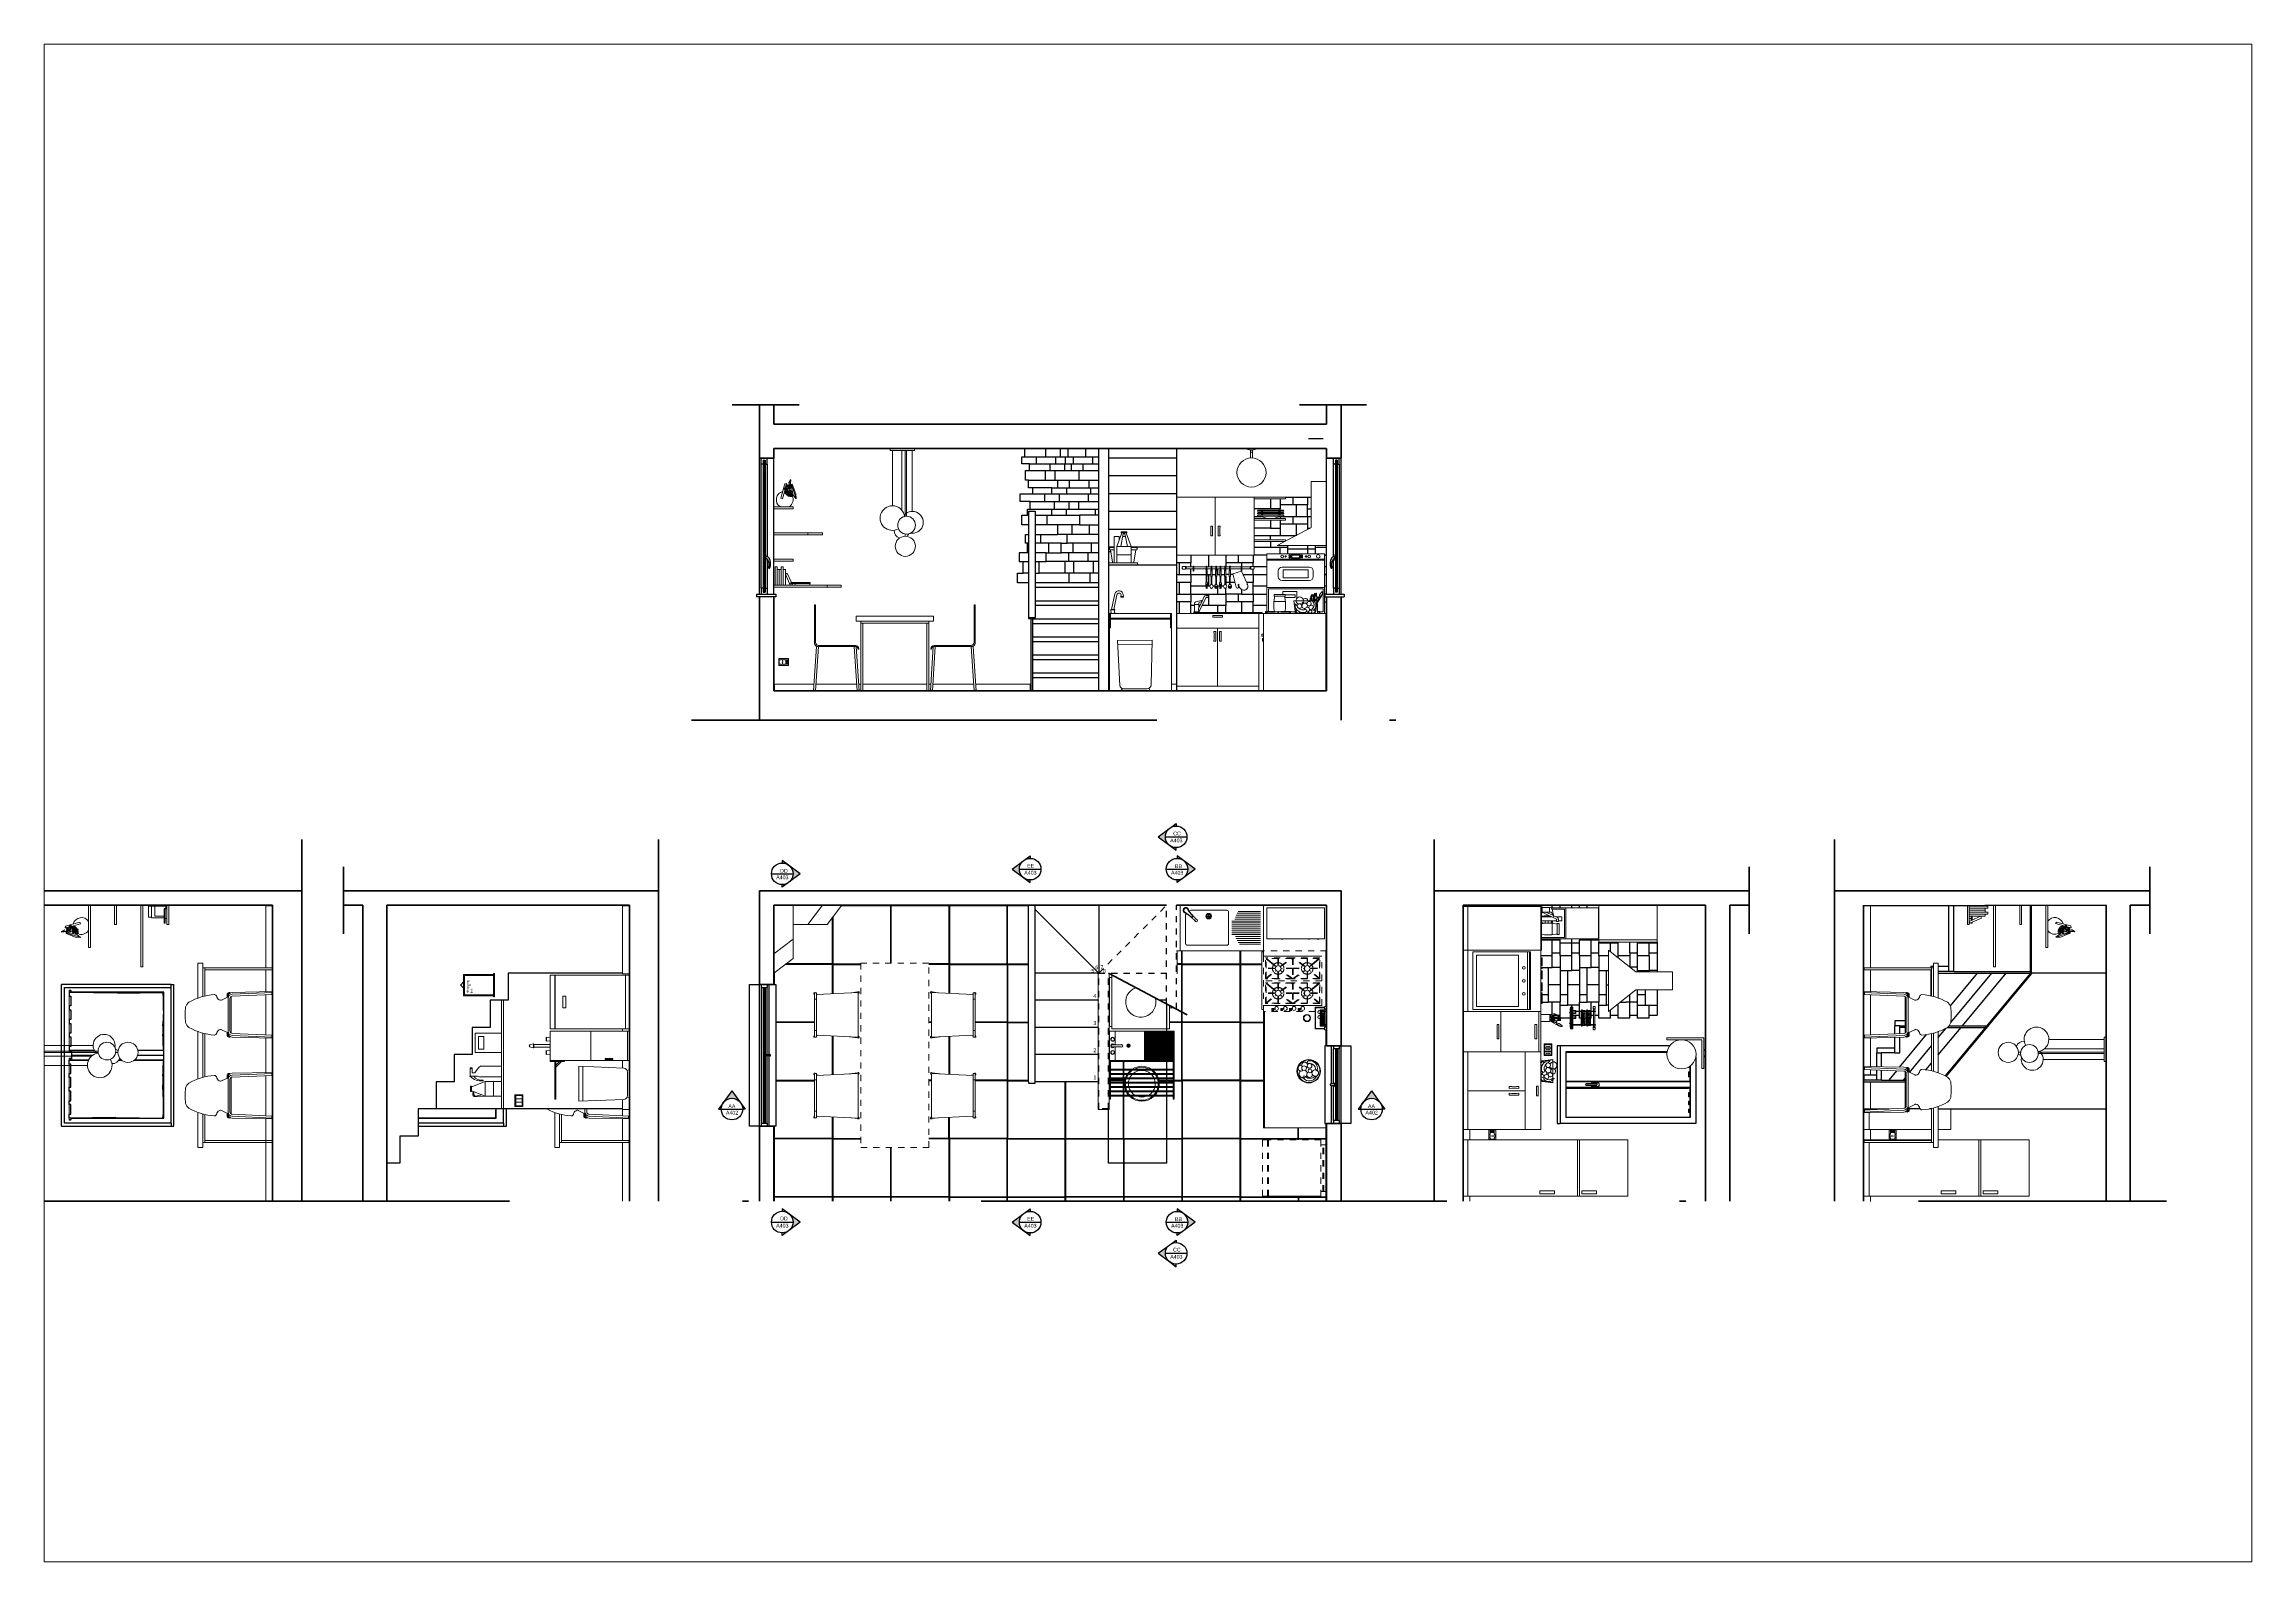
# Paper-space layout 'Layout1' of a CAD drawing. Header units: millimetres. Extents: x 4 to 288, y 3 to 198.
# The model-space entities are those that its viewports show. They can reach past a viewport. Long polylines and large blocks are cut down to what shows.
import ezdxf

# ---------------------------------------------------------------- set-up
doc = ezdxf.new("R2010")
doc.units = ezdxf.units.MM
doc.linetypes.add('DASHDOT', pattern=[1, 0.5, -0.25, 0, -0.25])
doc.linetypes.add('HIDDEN', pattern=[0.375, 0.25, -0.125])
for name, color, linetype, lineweight in [('A-FLOR-LEVL', 3, 'Continuous', 35), ('A-FLOR-STRS', 1, 'Continuous', 25), ('A-FURN', 2, 'Continuous', 18), ('A-GLAZ-FULL', 4, 'Continuous', 25), ('A-WALL-FULL-EXT', 3, 'Continuous', 35), ('A-WALL-FULL-EXTR', 3, 'Continuous', 35), ('A-WALL-FULL-INTR', 1, 'Continuous', 25)]:
    doc.layers.add(name, color=color, linetype=linetype, lineweight=lineweight)
doc.layers.add('A-TEXT', color=6, linetype='Continuous')
doc.layers.add('QUOTE', color=5, linetype='Continuous')
doc.styles.get("Standard").update_dxf_attribs({"font": 'arial.ttf'})

msp = doc.modelspace()

# ---------------------------------------------------------------- hatches: boundary and pattern name
at = {"layer": 'A-FURN'}
h = msp.add_hatch(color=256, dxfattribs=at)
h.dxf.hatch_style = 1
h.paths.add_polyline_path([(756.1, 288.9), (755.3, 288.9), (755.3, 288.1), (756.1, 288.1)])
h.paths.add_polyline_path([(764, 288.9), (763.1, 288.9), (763.1, 288.1), (764, 288.1)])
h.paths.add_polyline_path([(773, 290.1), (772.1, 290.1), (772.1, 289.2), (773, 289.2)])
h.paths.add_polyline_path([(783.1, 290.1), (782.3, 290.1), (782.3, 289.2), (783.1, 289.2)])
h = msp.add_hatch(dxfattribs=at)
h.set_pattern_fill('AR-SAND', color=256, scale=0.14, angle=-90, style=0)
h.set_pattern_definition([(307.5, (44.26596, -13765.78566), (0.2697553277, 0.00881907), [0, -0.2128, 0, -0.238, 0, -0.2275]), (277.5, (44.26596, -13765.78566), (0.395100449, -0.247768739), [0, -0.1148, 0, -0.1918, 0, -0.0735]), (237.5, (44.26596, -13765.61346), (0.0007922675, -0.4359798606), [0, -0.07, 0, -0.252, 0, -0.329]), (227.5, (44.26596, -13765.61346), (0.122874579, -0.420857725), [0, -0.035, 0, -0.1652, 0, -0.189])])
h.paths.add_polyline_path([(805.9, 287.9), (805.9, 272.4), (804.5, 272.4), (804.5, 287.9)])
h.paths.add_polyline_path([(804.5, 287.9), (804.5, 272.4)], flags=17)
h.paths.add_polyline_path([(808.7, 272.9), (808.3, 272.9), (808.3, 272.4), (808.7, 272.4)])
h.paths.add_polyline_path([(808.3, 287.4), (808.7, 287.4), (808.7, 287.9), (808.3, 287.9)])
h.paths.add_polyline_path([(808.7, 286.8), (808.3, 286.8), (808.3, 273.5), (808.7, 273.5)])
h = msp.add_hatch(dxfattribs=at)
h.set_pattern_fill('AR-SAND', color=256, scale=0.28, angle=-90, style=0)
h.set_pattern_definition([(307.5, (42.4995, -13765.78566), (0.539510655, 0.01763814), [0, -0.4256, 0, -0.476, 0, -0.455]), (277.5, (42.4995, -13765.78566), (0.7902009, -0.495537477), [0, -0.2296, 0, -0.3836, 0, -0.147]), (237.5, (42.4995, -13765.44126), (0.001584535, -0.871959721), [0, -0.14, 0, -0.504, 0, -0.658]), (227.5, (42.4995, -13765.44126), (0.24574916, -0.84171545), [0, -0.07, 0, -0.3304, 0, -0.378])])
h.paths.add_polyline_path([(806.6, 287.9), (806.6, 272.4), (805.7, 272.4), (805.6, 287.9)])
h = msp.add_hatch(dxfattribs=at)
h.set_pattern_fill('AR-SAND', color=256, scale=0.7, angle=-90, style=0)
h.set_pattern_definition([(307.5, (44.266, -13765.7857), (1.34877664, 0.04409535), [0, -1.064, 0, -1.19, 0, -1.1375]), (277.5, (44.266, -13765.7857), (1.97550225, -1.2388437), [0, -0.574, 0, -0.959, 0, -0.3675]), (237.5, (44.266, -13764.9247), (0.00396134, -2.1798993), [0, -0.35, 0, -1.26, 0, -1.645]), (227.5, (44.266, -13764.9247), (0.6143729, -2.10428862), [0, -0.175, 0, -0.826, 0, -0.945])])
h.paths.add_polyline_path([(807.7, 287.9), (807.7, 272.4), (806.6, 272.4), (806.6, 287.9)])
h = msp.add_hatch(dxfattribs=at)
h.set_pattern_fill('AR-SAND', color=256, scale=0.28, angle=-90, style=0)
h.set_pattern_definition([(307.5, (44.26596, -13765.78566), (0.539510655, 0.01763814), [0, -0.4256, 0, -0.476, 0, -0.455]), (277.5, (44.26596, -13765.78566), (0.7902009, -0.495537477), [0, -0.2296, 0, -0.3836, 0, -0.147]), (237.5, (44.26596, -13765.44126), (0.001584535, -0.871959721), [0, -0.14, 0, -0.504, 0, -0.658]), (227.5, (44.26596, -13765.44126), (0.24574916, -0.84171545), [0, -0.07, 0, -0.3304, 0, -0.378])])
h.paths.add_polyline_path([(808.2, 287.4), (808.3, 287.4), (808.3, 287.9), (807.7, 287.9), (807.7, 272.4), (808.3, 272.4), (808.3, 272.9), (808.2, 272.9), (808.2, 273.5), (808.3, 273.5), (808.3, 286.8), (808.2, 286.8)])
h = msp.add_hatch(dxfattribs=at)
h.set_pattern_fill('AR-SAND', color=256, scale=0.14, angle=-90, style=0)
h.set_pattern_definition([(307.5, (312.72147, -13765.78566), (0.2697553277, 0.00881907), [0, -0.2128, 0, -0.238, 0, -0.2275]), (277.5, (312.72147, -13765.78566), (0.395100449, -0.247768739), [0, -0.1148, 0, -0.1918, 0, -0.0735]), (237.5, (312.72147, -13765.61346), (0.0007922675, -0.4359798606), [0, -0.07, 0, -0.252, 0, -0.329]), (227.5, (312.72147, -13765.61346), (0.122874579, -0.420857725), [0, -0.035, 0, -0.1652, 0, -0.189])])
h.paths.add_polyline_path([(1077.2, 287.9), (1077.2, 272.4), (1076.8, 272.4), (1076.8, 287.9)])
h.paths.add_polyline_path([(1074.3, 287.9), (1074.3, 272.4), (1073.9, 272.4), (1073.9, 287.9)])
h.paths.add_polyline_path([(1073.3, 287.9), (1073.3, 272.4), (1073, 272.4), (1073, 287.9)])
h = msp.add_hatch(dxfattribs=at)
h.set_pattern_fill('AR-SAND', color=256, scale=0.0084, angle=-90, style=0)
h.set_pattern_definition([(307.5, (-17163.62603, 147.81463), (0.4111071194, 0.013440263), [0, -0.3243072, 0, -0.362712, 0, -0.34671]), (277.5, (-17163.62603, 147.81463), (0.602133084, -0.377599558), [0, -0.1749552, 0, -0.2923032, 0, -0.112014]), (237.5, (-17163.62603, 148.07707), (0.001207235, -0.664433591), [0, -0.10668, 0, -0.384048, 0, -0.501396]), (227.5, (-17163.62603, 148.07707), (0.187260632, -0.64138742), [0, -0.05334, 0, -0.2517648, 0, -0.288036])])
h.paths.add_polyline_path([(1075, 287.9), (1075, 272.4), (1074.3, 272.4), (1074.3, 287.9)])
h = msp.add_hatch(dxfattribs=at)
h.set_pattern_fill('AR-SAND', color=256, scale=0.7, angle=-90, style=0)
h.set_pattern_definition([(307.5, (312.7215, -13765.7857), (1.34877664, 0.04409535), [0, -1.064, 0, -1.19, 0, -1.1375]), (277.5, (312.7215, -13765.7857), (1.97550225, -1.2388437), [0, -0.574, 0, -0.959, 0, -0.3675]), (237.5, (312.7215, -13764.9247), (0.00396134, -2.1798993), [0, -0.35, 0, -1.26, 0, -1.645]), (227.5, (312.7215, -13764.9247), (0.6143729, -2.10428862), [0, -0.175, 0, -0.826, 0, -0.945])])
h.paths.add_polyline_path([(1076.1, 287.9), (1076.1, 272.4), (1075, 272.4), (1075, 287.9)])
h = msp.add_hatch(dxfattribs=at)
h.set_pattern_fill('AR-SAND', color=256, scale=0.28, angle=-90, style=0)
h.set_pattern_definition([(307.5, (312.72147, -13765.78566), (0.539510655, 0.01763814), [0, -0.4256, 0, -0.476, 0, -0.455]), (277.5, (312.7215, -13765.78566), (0.7902009, -0.495537477), [0, -0.2296, 0, -0.3836, 0, -0.147]), (237.5, (312.72147, -13765.44126), (0.001584535, -0.871959721), [0, -0.14, 0, -0.504, 0, -0.658]), (227.5, (312.7215, -13765.44126), (0.24574916, -0.84171545), [0, -0.07, 0, -0.3304, 0, -0.378])])
h.paths.add_polyline_path([(1076.8, 287.9), (1076.8, 272.4), (1076.1, 272.4), (1076.1, 287.9)])
h = msp.add_hatch(dxfattribs=at)
h.set_pattern_fill('AR-SAND', color=256, scale=0.14, angle=-90, style=0)
h.set_pattern_definition([(307.5, (318.27151, -13765.78566), (0.2697553277, 0.00881907), [0, -0.2128, 0, -0.238, 0, -0.2275]), (277.5, (318.2715, -13765.78566), (0.395100449, -0.247768739), [0, -0.1148, 0, -0.1918, 0, -0.0735]), (237.5, (318.2715, -13765.61346), (0.0007922675, -0.4359798606), [0, -0.07, 0, -0.252, 0, -0.329]), (227.5, (318.2715, -13765.61346), (0.122874579, -0.420857725), [0, -0.035, 0, -0.1652, 0, -0.189])])
h.paths.add_polyline_path([(1082.7, 287.9), (1082.7, 272.4), (1082.4, 272.4), (1082.4, 287.9)])
h.paths.add_polyline_path([(1079.8, 287.9), (1079.8, 272.4), (1079.4, 272.4), (1079.4, 287.9)])
h.paths.add_polyline_path([(1078.9, 287.9), (1078.9, 272.4), (1078.5, 272.4), (1078.5, 287.9)])
h = msp.add_hatch(dxfattribs=at)
h.set_pattern_fill('AR-SAND', color=256, scale=0.0084, angle=-90, style=0)
h.set_pattern_definition([(307.5, (-17158.076, 147.81463), (0.4111071194, 0.013440263), [0, -0.3243072, 0, -0.362712, 0, -0.34671]), (277.5, (-17158.076, 147.81463), (0.602133084, -0.377599558), [0, -0.1749552, 0, -0.2923032, 0, -0.112014]), (237.5, (-17158.076, 148.07707), (0.001207235, -0.664433591), [0, -0.10668, 0, -0.384048, 0, -0.501396]), (227.5, (-17158.076, 148.07707), (0.187260632, -0.64138742), [0, -0.05334, 0, -0.2517648, 0, -0.288036])])
h.paths.add_polyline_path([(1080.6, 287.9), (1080.6, 272.4), (1079.8, 272.4), (1079.8, 287.9)])
h = msp.add_hatch(dxfattribs=at)
h.set_pattern_fill('AR-SAND', color=256, scale=0.7, angle=-90, style=0)
h.set_pattern_definition([(307.5, (318.2715, -13765.7857), (1.34877664, 0.04409535), [0, -1.064, 0, -1.19, 0, -1.1375]), (277.5, (318.2715, -13765.7857), (1.97550225, -1.2388437), [0, -0.574, 0, -0.959, 0, -0.3675]), (237.5, (318.2715, -13764.9247), (0.00396134, -2.1798993), [0, -0.35, 0, -1.26, 0, -1.645]), (227.5, (318.2715, -13764.9247), (0.6143729, -2.10428862), [0, -0.175, 0, -0.826, 0, -0.945])])
h.paths.add_polyline_path([(1081.7, 287.9), (1081.7, 272.4), (1080.6, 272.4), (1080.6, 287.9)])
h = msp.add_hatch(dxfattribs=at)
h.set_pattern_fill('AR-SAND', color=256, scale=0.28, angle=-90, style=0)
h.set_pattern_definition([(307.5, (318.2715, -13765.78566), (0.539510655, 0.01763814), [0, -0.4256, 0, -0.476, 0, -0.455]), (277.5, (318.2715, -13765.78566), (0.7902009, -0.495537477), [0, -0.2296, 0, -0.3836, 0, -0.147]), (237.5, (318.2715, -13765.44126), (0.001584535, -0.871959721), [0, -0.14, 0, -0.504, 0, -0.658]), (227.5, (318.2715, -13765.44126), (0.24574916, -0.84171545), [0, -0.07, 0, -0.3304, 0, -0.378])])
h.paths.add_polyline_path([(1082.4, 287.9), (1082.4, 272.4), (1081.7, 272.4), (1081.7, 287.9)])
at = {"layer": 'QUOTE'}
h = msp.add_hatch(color=256, dxfattribs=at)
h.dxf.hatch_style = 1
h.paths.add_polyline_path([(856.8, 205), (847.9, 192.9, -0.5056), (865.7, 192.9)])
h.paths.add_polyline_path([(847.9, 192.9), (843, 186.3), (845.7, 186.3, -0.159985)])
h.paths.add_polyline_path([(865.7, 192.9, -0.159985), (867.8, 186.3), (870.5, 186.3)])
h.paths.add_polyline_path([(674.9, 433.7), (662.8, 442.5, -0.238429), (667.3, 433.7, -0.238429), (662.8, 424.8)])
h.paths.add_polyline_path([(662.8, 424.8, -0.159985), (656.2, 422.6), (656.2, 419.9)])
h.paths.add_polyline_path([(656.2, 447.4), (656.2, 444.7, -0.159985), (662.8, 442.5)])
h.paths.add_polyline_path([(655.3, 456, -0.159985), (648.8, 458.1), (655.3, 453.3)])
h.paths.add_polyline_path([(644.3, 467, -0.238429), (648.8, 475.9), (636.7, 467), (648.8, 458.1, -0.238429)])
h.paths.add_polyline_path([(655.3, 480.7), (648.8, 475.9, -0.159985), (655.3, 478.1)])
h.paths.add_polyline_path([(498.3, 442.5), (486.2, 433.7), (498.3, 424.8, -0.238429), (493.8, 433.7, -0.238429)])
h.paths.add_polyline_path([(504.8, 447.4), (498.3, 442.5, -0.159985), (504.8, 444.7)])
h.paths.add_polyline_path([(504.8, 422.6, -0.159985), (498.3, 424.8), (504.8, 419.9)])
h.paths.add_polyline_path([(267.7, 428.9), (255.6, 437.8, -0.238429), (260.1, 428.9, -0.238429), (255.6, 420)])
h.paths.add_polyline_path([(249.1, 442.6), (249.1, 439.9, -0.159985), (255.6, 437.8)])
h.paths.add_polyline_path([(255.6, 420, -0.159985), (249.1, 417.8), (249.1, 415.2)])
h = msp.add_hatch(color=256, dxfattribs=at)
h.dxf.hatch_style = 1
h.paths.add_polyline_path([(197.2, 205), (188.3, 192.9, -0.5056), (206.1, 192.9)])
h.paths.add_polyline_path([(188.3, 192.9), (183.5, 186.3), (186.1, 186.3, -0.159985)])
h.paths.add_polyline_path([(206.1, 192.9, -0.159985), (208.2, 186.3), (210.9, 186.3)])
h.paths.add_polyline_path([(267.7, 69.8), (255.6, 78.7, -0.238429), (260.1, 69.8, -0.238429), (255.6, 60.9)])
h.paths.add_polyline_path([(249.1, 83.5), (249.1, 80.9, -0.159985), (255.6, 78.7)])
h.paths.add_polyline_path([(255.6, 60.9, -0.159985), (249.1, 58.8), (249.1, 56.1)])
h.paths.add_polyline_path([(493.8, 69.7, -0.238429), (498.3, 78.6), (486.2, 69.7), (498.3, 60.8, -0.238429)])
h.paths.add_polyline_path([(504.8, 83.4), (498.3, 78.6, -0.159985), (504.8, 80.7)])
h.paths.add_polyline_path([(504.8, 58.6, -0.159985), (498.3, 60.8), (504.8, 55.9)])
h.paths.add_polyline_path([(674.9, 69.7), (662.8, 78.6, -0.238429), (667.3, 69.7, -0.238429), (662.8, 60.8)])
h.paths.add_polyline_path([(656.2, 83.4), (656.2, 80.7, -0.159985), (662.8, 78.6)])
h.paths.add_polyline_path([(662.8, 60.8, -0.159985), (656.2, 58.6), (656.2, 55.9)])
h.paths.add_polyline_path([(648.8, 46.5), (636.7, 37.6), (648.8, 28.7, -0.238429), (644.3, 37.6, -0.238429)])
h.paths.add_polyline_path([(655.3, 51.3), (648.8, 46.5, -0.159985), (655.3, 48.6)])
h.paths.add_polyline_path([(655.3, 26.5, -0.159985), (648.8, 28.7), (655.3, 23.8)])

# ---------------------------------------------------------------- linework, layer by layer
at = {"layer": 'A-FLOR-LEVL'}
for p, q in [((225.5, 857.4), (225.5, 892.4)), ((240.5, 892.4), (810.5, 892.4)), ((825.5, 892.4), (825.5, 857.4)), ((240.5, 867.4), (505.5, 867.4)), ((505.5, 867.4), (655.5, 867.4)), ((655.5, 867.4), (810.5, 867.4)), ((240.5, 617.4), (810.5, 617.4)), ((225.5, 612.4), (225.5, 587.3)), ((825.5, 612.4), (825.5, 587.3)), ((-271.4, 411.5), (-246.4, 411.5)), ((-158.5, 411.5), (-183.5, 411.5)), ((96.5, 411.5), (121.5, 411.5)), ((946.2, 411.5), (921.2, 411.5)), ((1201.2, 411.5), (1226.2, 411.5)), ((1359.2, 411.5), (1334.2, 411.5)), ((1614.2, 411.5), (1639.2, 411.5)), ((-276.4, 91.5), (-276.4, 396.5)), ((-183.5, 396.5), (-183.5, 91.5)), ((-158.5, 396.5), (-158.5, 91.5)), ((91.5, 91.5), (91.5, 396.5)), ((951.2, 396.5), (951.2, 91.5)), ((1201.2, 396.5), (1201.2, 91.5)), ((1226.2, 396.5), (1226.2, 91.5)), ((1364.2, 91.5), (1364.2, 396.5)), ((1614.2, 396.5), (1614.2, 91.5)), ((1639.2, 396.5), (1639.2, 91.5))]:
    msp.add_line(p, q, dxfattribs=at)
at = {"layer": 'A-FLOR-LEVL', "linetype": 'DASHDOT', "ltscale": 15}
for p, q in [((155.4, 587.3), (895.7, 587.3)), ((-246.4, 464.3), (-246.4, 91.5)), ((121.5, 464.3), (121.5, 91.5)), ((921.2, 464.3), (921.2, 91.5)), ((1334.2, 464.3), (1334.2, 91.5)), ((-594.9, 91.5), (1676.4, 91.5))]:
    msp.add_line(p, q, dxfattribs=at)
at = {"layer": 'A-FLOR-STRS'}
for p, q in [((225.5, 717.4), (225.5, 857.4)), ((227.5, 851.4), (227.5, 857.4)), ((229.5, 851.4), (227.5, 851.4)), ((229.5, 855.4), (231.5, 855.4)), ((229.5, 855.4), (229.5, 851.4)), ((231.5, 855.4), (231.5, 851.4)), ((231.5, 851.4), (233.5, 851.4)), ((233.5, 851.4), (233.5, 857.4)), ((240.5, 717.4), (240.5, 857.4)), ((655.5, 857.6), (585.5, 857.6)), ((817.5, 851.4), (817.5, 857.4)), ((819.5, 851.4), (817.5, 851.4)), ((821.5, 855.4), (819.5, 855.4)), ((819.5, 855.4), (819.5, 851.4)), ((821.5, 855.4), (821.5, 851.4)), ((821.5, 851.4), (823.5, 851.4)), ((823.5, 851.4), (823.5, 857.4)), ((825.5, 717.4), (825.5, 857.4)), ((655.5, 839.2), (585.5, 839.2)), ((655.5, 820.8), (585.5, 820.8)), ((655.5, 802.4), (585.5, 802.4)), ((655.5, 784), (585.4, 784)), ((591.4, 765.6), (585.4, 765.6)), ((588, 760.8), (585.4, 760.8)), ((655.5, 765.6), (609, 765.6)), ((575.5, 728.8), (509.9, 728.8)), ((655.5, 747.2), (585.5, 747.2)), ((222.5, 717.4), (242.5, 717.4)), ((222.5, 717.4), (222.5, 714.4)), ((242.5, 714.4), (222.5, 714.4)), ((229.5, 723.4), (229.5, 719.4)), ((229.5, 719.4), (231.5, 719.4)), ((231.5, 723.4), (231.5, 719.4)), ((242.5, 717.4), (242.5, 714.4)), ((575.5, 724), (509.9, 724)), ((509.9, 710.4), (575.5, 710.4)), ((810.5, 717.4), (808.5, 717.4)), ((808.5, 717.4), (808.5, 714.4)), ((808.5, 714.4), (828.5, 714.4)), ((810.5, 717.4), (828.5, 717.4)), ((819.5, 723.4), (817.5, 723.4)), ((817.5, 723.4), (817.5, 717.4)), ((819.5, 723.4), (819.5, 719.4)), ((821.5, 719.4), (819.5, 719.4)), ((821.5, 723.4), (823.5, 723.4)), ((821.5, 723.4), (821.5, 719.4)), ((823.5, 723.4), (823.5, 717.4)), ((828.5, 717.4), (828.5, 714.4)), ((507.2, 691.8), (575.5, 691.8)), ((575.5, 705.4), (509.9, 705.4)), ((507.2, 673.2), (575.5, 673.2)), ((575.5, 668.2), (507.2, 668.2)), ((507.2, 654.6), (575.5, 654.6)), ((575.5, 649.6), (507.2, 649.6)), ((507.2, 636), (575.5, 636)), ((575.5, 631), (507.2, 631)), ((575.5, 396.5), (575.5, 326.8)), ((1452.2, 328.2), (1452.2, 396.5)), ((1457.2, 328.2), (1457.2, 396.5)), ((-33.5, 326.5), (-33.5, 298.5)), ((574.8, 326.5), (509.9, 326.5)), ((1433.6, 333.2), (1433.6, 331.8)), ((1436.2, 333.2), (1433.6, 333.2)), ((1433.6, 329.8), (1433.6, 328.2)), ((1433.6, 328.2), (1433.6, 302.9)), ((1434.2, 328.2), (1433.6, 328.2)), ((1452.2, 333.2), (1441.2, 333.2)), ((1457.2, 328.2), (1441.2, 328.2)), ((-33.5, 298.5), (-52.1, 298.5)), ((-52.1, 298.5), (-52.1, 270.5)), ((574.8, 298.5), (509.9, 298.5)), ((645.5, 298.5), (638.4, 298.5)), ((1407, 277.2), (1396.4, 277.2)), ((1396.4, 277.2), (1396.4, 272.2)), ((-52.1, 270.5), (-70.7, 270.5)), ((-70.7, 270.5), (-70.7, 242.5)), ((574.8, 270.5), (509.9, 270.5)), ((1396.4, 263.9), (1396.4, 272.2)), ((1401.4, 272.2), (1396.4, 272.2)), ((1396.4, 244.2), (1396.4, 260.2)), ((1401.4, 264.1), (1401.4, 272.2)), ((1401.4, 272.2), (1407, 272.2)), ((1401.4, 244.2), (1401.4, 260.3)), ((-70.7, 242.5), (-89.3, 242.5)), ((-89.3, 242.5), (-89.3, 214.5)), ((574.8, 242.5), (509.9, 242.5)), ((1396.4, 249.2), (1377.8, 249.2)), ((1377.8, 249.2), (1377.8, 244.2)), ((1377.8, 230), (1377.8, 244.2)), ((1377.8, 244.2), (1382.8, 244.2)), ((1382.8, 229.9), (1382.8, 244.2)), ((1396.4, 244.2), (1382.8, 244.2)), ((1396.4, 244.2), (1401.4, 244.2)), ((-89.3, 214.5), (-107.9, 214.5)), ((-107.9, 214.5), (-107.9, 186.5)), ((574.8, 214.5), (509.9, 214.5)), ((1377.8, 221.2), (1364.2, 221.2)), ((1364.3, 221.2), (1364.3, 216.2)), ((1382.8, 216.2), (1364.3, 216.2)), ((1377.8, 216.2), (1377.8, 226.7)), ((1382.8, 216.2), (1382.8, 226.5)), ((-126.5, 186.5), (-126.5, 158.5)), ((1364.2, 186.6), (1390.7, 186.6)), ((-126.5, 158.5), (-145.1, 158.5)), ((-145.1, 158.5), (-145.1, 130.5)), ((-145.1, 130.5), (-158.5, 130.5))]:
    msp.add_line(p, q, dxfattribs=at)
at = {"layer": 'A-FLOR-STRS', "ltscale": 15}
msp.add_line((575.2, 326.8), (509.9, 392.2), dxfattribs=at)
at = {"layer": 'A-FLOR-STRS', "linetype": 'HIDDEN', "ltscale": 0.001}
for p, q in [((575.9, 326.8), (645.5, 396.5)), ((575.5, 326.5), (645.5, 326.5))]:
    msp.add_line(p, q, dxfattribs=at)
at = {"layer": 'A-FLOR-STRS'}
msp.add_lwpolyline([(810.5, 717.4), (810.5, 857.4)], dxfattribs=at)
at = {"layer": 'A-FURN'}
for p, q in [((360.5, 865.4), (360.5, 867.4)), ((385.5, 865.4), (360.5, 865.4)), ((362.7, 808.4), (362.7, 865.4)), ((372.3, 804), (372.3, 865.4)), ((375.9, 797.4), (375.9, 865.4)), ((377.3, 797.5), (377.3, 865.4)), ((383.2, 802.6), (383.2, 865.4)), ((385.5, 865.4), (385.5, 867.4)), ((732.1, 865.8), (732, 857.6)), ((732.1, 865.8), (734.1, 865.8)), ((734, 857.6), (734.1, 865.8)), ((732.1, 863.8), (734.1, 863.8)), ((251.7, 831.1), (247.6, 816.4)), ((249.3, 815.4), (252, 825.2)), ((253.6, 831.3), (251.7, 831.1)), ((252, 825.5), (252.1, 825.8)), ((252.2, 826.2), (253.6, 831.3)), ((253.3, 827.3), (252.9, 828.7)), ((253.6, 826.2), (253.3, 827.1)), ((253.3, 821.8), (253.9, 823)), ((254.2, 829.7), (253.6, 831.3)), ((254.2, 823.9), (253.8, 825.5)), ((254, 823.1), (254, 823.2)), ((254.1, 823.3), (254.2, 823.6)), ((254.6, 828.4), (254.4, 829.1)), ((255, 827.3), (254.7, 828.1)), ((254.9, 824.7), (257, 828.6)), ((255.1, 820.6), (254.9, 820.2)), ((255.2, 820.1), (255.1, 820.6)), ((255.5, 825.8), (255.2, 826.5)), ((255.3, 821), (255.2, 820.9)), ((257.4, 835.1), (255.4, 831.8)), ((255.4, 831.8), (257.3, 834.4)), ((255.8, 822.2), (255.6, 821.8)), ((256.2, 823.2), (255.8, 822.3)), ((257.4, 826.1), (256.4, 823.8)), ((256.7, 822.4), (256.4, 823)), ((256.7, 828), (256.7, 828.4)), ((257, 821.3), (256.7, 822.1)), ((256.8, 829.1), (257.4, 835.1)), ((256.9, 822.1), (256.9, 821.6)), ((257.2, 825.6), (257, 822.9)), ((257, 822.6), (257, 822.3)), ((257.3, 829.2), (258, 830.4)), ((257.8, 819.1), (257.3, 820.3)), ((257.4, 835.1), (257.8, 835)), ((257.8, 835), (257.4, 829.4)), ((258.4, 828.6), (257.5, 826.3)), ((259.2, 830.5), (258, 830.4)), ((258, 830.4), (260.5, 819.2)), ((258.6, 830.5), (263.3, 815.6)), ((263.2, 820.6), (259.2, 830.5)), ((263.3, 815.6), (263.2, 820.6)), ((810.5, 833.4), (794.5, 833.4)), ((794.5, 785.9), (794.5, 833.4)), ((260.5, 807.4), (240.5, 807.4)), ((260.5, 805.4), (240.5, 805.4)), ((247.6, 816.4), (249.3, 815.4)), ((260.5, 819.2), (263.3, 815.6)), ((260.5, 807.4), (260.5, 805.4)), ((655.7, 817.4), (655.7, 757.4)), ((655.7, 817.4), (735.7, 817.4)), ((695.7, 817.4), (695.7, 757.4)), ((735.7, 757.4), (735.7, 817.4)), ((735.7, 817.4), (768.2, 817.4)), ((735.7, 815.4), (768.2, 815.4)), ((765.6, 803.9), (739.9, 803.9)), ((739.9, 802.7), (765.6, 802.7)), ((765.6, 801.5), (739.9, 801.5)), ((739.9, 800.3), (765.6, 800.3)), ((765.6, 799.1), (739.9, 799.1)), ((739.9, 797.8), (765.6, 797.8)), ((762.6, 804.4), (762.6, 805.4)), ((768.2, 817.4), (768.2, 815.4)), ((290.5, 780.4), (240.5, 780.4)), ((290.5, 778.4), (240.5, 778.4)), ((275.5, 778.4), (275.5, 780.4)), ((290.5, 780.4), (290.5, 778.4)), ((375.9, 779.3), (375.9, 777)), ((591.4, 749.4), (591.4, 776.7)), ((591.4, 776.7), (596.4, 776.7)), ((594, 766.4), (599, 779.4)), ((596.4, 776.7), (596.4, 772.6)), ((600.5, 779.3), (598.1, 766.4)), ((598.7, 780.4), (598.7, 781.4)), ((598.7, 781.4), (604, 781.4)), ((599, 780.4), (598.7, 780.4)), ((599, 779.4), (599, 780.4)), ((599, 780.4), (604, 780.4)), ((602.5, 779.3), (600.5, 779.3)), ((602.5, 779.3), (605, 766.4)), ((604, 781.4), (604.3, 781.4)), ((604, 780.4), (604, 779.4)), ((604.3, 780.4), (604, 780.4)), ((609, 766.4), (604, 779.4)), ((604.3, 781.4), (604.3, 780.4)), ((690.9, 787.4), (692.9, 787.4)), ((692.9, 777.4), (690.9, 777.4)), ((700.6, 787.4), (698.6, 787.4)), ((698.6, 777.4), (700.6, 777.4)), ((735.7, 795.4), (768.2, 795.4)), ((735.7, 793.4), (768.2, 793.4)), ((759.5, 767.4), (794.5, 785.9)), ((768.2, 795.4), (768.2, 793.4)), ((260.5, 753.4), (240.5, 753.4)), ((260.5, 751.4), (240.5, 751.4)), ((260.5, 753.4), (260.5, 751.4)), ((587.6, 765.2), (591.4, 765.2)), ((587.7, 762.9), (589.7, 750.3)), ((587.7, 762.9), (591.4, 762.9)), ((594, 749.4), (594, 766.4)), ((594, 766.4), (609, 766.4)), ((594, 757.9), (609, 757.9)), ((609, 766.4), (609, 749.4)), ((609, 765.2), (614, 765.2)), ((609, 762.9), (613.8, 762.9)), ((613.8, 762.9), (611.8, 750.3)), ((655.7, 757.4), (735.7, 757.4)), ((768.2, 773.4), (735.7, 773.4)), ((735.7, 771.4), (767.1, 771.4)), ((808.4, 758.9), (748.9, 758.9)), ((748.9, 758.9), (748.9, 724.2)), ((748.9, 753.2), (808.4, 753.2)), ((748.9, 752.2), (808.4, 752.2)), ((810.5, 767.4), (759.5, 767.4)), ((768.2, 773.4), (768.2, 772)), ((773.6, 757.3), (773.6, 754.8)), ((782.6, 758.3), (774.6, 758.3)), ((774.6, 757.5), (782.6, 757.5)), ((774.6, 757.5), (774.6, 754.7)), ((774.6, 754.7), (782.6, 754.7)), ((782.6, 753.8), (774.6, 753.8)), ((782.6, 757.5), (782.6, 754.7)), ((783.6, 757.3), (783.6, 754.8)), ((784.5, 757.2), (784.5, 756.3)), ((784.5, 756.3), (785.5, 756.3)), ((784.5, 756.1), (784.5, 755.1)), ((784.5, 756.1), (785.5, 756.1)), ((785.5, 757.2), (785.5, 756.3)), ((785.5, 756.1), (785.5, 755.1)), ((808.4, 724.2), (808.4, 758.9)), ((241.8, 745.5), (243.9, 745.5)), ((241.8, 745.5), (241.8, 726.4)), ((243.9, 745.5), (243.9, 726.4)), ((243.9, 742.6), (246, 742.6)), ((246, 742.6), (246, 726.4)), ((246, 742.6), (248.1, 742.6)), ((248.1, 745.4), (248.1, 726.4)), ((248.1, 745.4), (250.2, 745.4)), ((250.2, 745.4), (250.2, 726.4)), ((250.2, 742.6), (252.3, 742.6)), ((252.3, 742.6), (252.3, 726.4)), ((252.3, 738), (254.2, 738.9)), ((256.7, 728.4), (252.3, 738)), ((254.2, 738.9), (258.6, 729.4)), ((258, 728.4), (258, 729.4)), ((278, 729.4), (258, 729.4)), ((278, 729.4), (278, 728.4)), ((615.5, 749.4), (585.5, 749.4)), ((585.5, 749.4), (585.5, 747.4)), ((585.5, 747.4), (615.5, 747.4)), ((585.5, 735.4), (586, 735.4)), ((586, 735.4), (586, 727.4)), ((615.5, 749.4), (615.5, 747.4)), ((662.3, 745.9), (664.2, 745.9)), ((662.3, 742.9), (664.2, 742.9)), ((664.8, 745.4), (665, 745.4)), ((664.8, 743.3), (665, 743.3)), ((672.7, 745.4), (665.6, 745.4)), ((672.6, 743.3), (665.6, 743.3)), ((672.7, 745.8), (672.7, 741.5)), ((673.5, 745.8), (673.5, 741.5)), ((686.3, 745.4), (673.5, 745.4)), ((687.7, 743.3), (673.5, 743.3)), ((687.7, 743.3), (679.9, 743.3)), ((685.8, 729.1), (686.2, 723)), ((686.1, 741.9), (686.1, 735.6)), ((687.3, 735.6), (686.1, 735.6)), ((686.3, 745.8), (686.3, 741.5)), ((686.3, 735.6), (686.3, 729.6)), ((687.1, 745.8), (687.1, 741.5)), ((691.3, 745.4), (687.1, 745.4)), ((691.3, 745.4), (687.1, 745.4)), ((687.7, 745.4), (687.1, 745.4)), ((691.3, 743.3), (687.1, 743.3)), ((691.3, 743.3), (687.1, 743.3)), ((687.1, 735.6), (687.1, 729.6)), ((687.3, 741.9), (687.3, 735.6)), ((687.6, 729.1), (687.3, 723)), ((691, 741.9), (691, 735.6)), ((692.3, 735.6), (691, 735.6)), ((691.3, 745.8), (691.3, 741.5)), ((691.3, 735.6), (691.3, 727.3)), ((692, 745.8), (692, 741.5)), ((696.1, 745.4), (692, 745.4)), ((696.1, 743.3), (692, 743.3)), ((692, 735.6), (692, 727.3)), ((692.3, 741.9), (692.3, 735.6)), ((695.9, 741.9), (695.9, 735.6)), ((697.1, 735.6), (695.9, 735.6)), ((696.1, 745.8), (696.1, 741.5)), ((696.1, 735.6), (696.1, 727.3)), ((696.9, 745.8), (696.9, 741.5)), ((700.6, 745.4), (696.9, 745.4)), ((700.6, 743.3), (696.9, 743.3)), ((696.9, 735.6), (696.9, 727.3)), ((697.1, 741.9), (697.1, 735.6)), ((700.1, 729.1), (700.4, 723)), ((700.4, 741.9), (700.4, 735.6)), ((701.6, 735.6), (700.4, 735.6)), ((700.6, 745.8), (700.6, 741.5)), ((700.6, 735.6), (700.6, 729.6)), ((701.4, 745.8), (701.4, 741.5)), ((705.6, 745.4), (701.4, 745.4)), ((705.6, 743.3), (701.4, 743.3)), ((701.4, 735.6), (701.4, 729.6)), ((701.6, 741.9), (701.6, 735.6)), ((701.9, 729.1), (701.6, 723)), ((705.3, 741.9), (705.3, 735.6)), ((706.6, 735.6), (705.3, 735.6)), ((705.6, 745.8), (705.6, 741.5)), ((705.6, 735.6), (705.6, 727.3)), ((706.3, 745.8), (706.3, 741.5)), ((710.4, 745.4), (706.3, 745.4)), ((710.4, 743.3), (706.3, 743.3)), ((706.3, 735.6), (706.3, 727.3)), ((706.6, 741.9), (706.6, 735.6)), ((710.4, 745.4), (708.2, 745.4)), ((710.4, 743.3), (708.2, 743.3)), ((710.1, 741.9), (710.1, 735.6)), ((711.4, 735.6), (710.1, 735.6)), ((710.4, 745.8), (710.4, 741.5)), ((710.4, 735.6), (710.4, 727.3)), ((711.1, 745.8), (711.1, 741.5)), ((722.2, 745.4), (711.1, 745.4)), ((722.2, 743.3), (711.1, 743.3)), ((711.1, 735.6), (711.1, 727.3)), ((711.4, 741.9), (711.4, 735.6)), ((722.6, 741.1), (713.7, 738.3)), ((713.7, 738.3), (717.1, 724.5)), ((722.2, 745.8), (722.2, 741.5)), ((728.4, 728.1), (722.6, 741.1)), ((722.9, 745.8), (722.9, 741.5)), ((731.6, 745.4), (722.9, 745.4)), ((731.6, 743.3), (722.9, 743.3)), ((732.2, 745.4), (732.4, 745.4)), ((732.4, 745.4), (732.2, 745.4)), ((732.2, 743.3), (732.4, 743.3)), ((732.4, 743.3), (732.2, 743.3)), ((734.9, 745.9), (733, 745.9)), ((734.9, 742.9), (733, 742.9)), ((760.6, 735.2), (760.6, 741.2)), ((792.6, 745.2), (764.6, 745.2)), ((792.6, 731.2), (764.6, 731.2)), ((765.6, 742.4), (765.6, 734)), ((765.6, 742.4), (791.6, 742.4)), ((765.6, 734), (791.6, 734)), ((791.6, 742.4), (791.6, 734)), ((796.6, 741.2), (796.6, 735.2)), ((810, 723.4), (810, 731.4)), ((810, 731.4), (810.5, 731.4)), ((310, 726.4), (240.5, 726.4)), ((310, 724.4), (240.5, 724.4)), ((257.6, 726.4), (256.7, 728.4)), ((259.6, 727.3), (257.6, 726.4)), ((278, 728.4), (258, 728.4)), ((259, 728.4), (259.6, 727.3)), ((262.4, 726.4), (262.4, 728.4)), ((277.4, 728.4), (277.4, 726.4)), ((282.4, 666.4), (282.4, 706.4)), ((283.4, 706.4), (282.4, 706.4)), ((283.4, 706.4), (283.4, 667.4)), ((295.5, 726.4), (295.5, 724.4)), ((310, 724.4), (310, 726.4)), ((446.9, 706.4), (446.9, 667.4)), ((446.9, 706.4), (447.9, 706.4)), ((447.9, 666.4), (447.9, 706.4)), ((585.5, 727.4), (586, 727.4)), ((588.8, 701.6), (592.1, 717.6)), ((594.2, 716.6), (591.1, 701.6)), ((598.6, 716.6), (598.3, 714.7)), ((598.3, 714.7), (600.9, 714.7)), ((598.3, 714.7), (598.3, 714.2)), ((600.9, 714.2), (598.3, 714.2)), ((600.7, 716.4), (600.9, 714.7)), ((600.9, 714.7), (600.9, 714.2)), ((674.1, 702.9), (674.1, 707.4)), ((674.1, 706.7), (678, 706.7)), ((675.6, 709.3), (682.5, 711)), ((678.6, 706.7), (678, 706.7)), ((682, 710), (678.3, 702.1)), ((678.6, 698.9), (686.5, 714.6)), ((678.6, 708.4), (682, 710)), ((678.6, 706.7), (678.6, 708.4)), ((678.6, 702.8), (678.6, 706.7)), ((684.3, 714.8), (682, 710)), ((688.2, 716), (686.1, 716)), ((686.1, 713.9), (688.3, 713.9)), ((686.2, 723), (686.3, 723)), ((686.5, 727.3), (686.3, 723)), ((686.9, 727.3), (687.1, 723)), ((687.3, 723), (687.1, 723)), ((688.3, 713.9), (688.3, 715.9)), ((695.8, 725.2), (695.8, 723.4)), ((696.2, 725.2), (696.2, 723.3)), ((696.8, 725.2), (696.8, 723.3)), ((697.2, 725.2), (697.2, 723.4)), ((700.4, 723), (700.6, 723)), ((700.8, 727.3), (700.6, 723)), ((701.2, 727.3), (701.4, 723)), ((701.6, 723), (701.4, 723)), ((710.1, 725.2), (710.1, 723.4)), ((710.4, 725.2), (710.4, 723.3)), ((711.1, 725.2), (711.1, 723.3)), ((711.4, 725.2), (711.4, 723.4)), ((720.1, 727.7), (719.2, 727.2)), ((719.3, 727.3), (719.6, 723.7)), ((748.9, 699.2), (748.9, 724.2)), ((748.9, 724.2), (808.4, 724.2)), ((750.4, 699.2), (750.4, 722.7)), ((750.4, 722.7), (806.9, 722.7)), ((756.1, 709.8), (768, 709.8)), ((756.3, 716.9), (767.8, 716.9)), ((756.3, 715.1), (756.3, 716.9)), ((756.3, 715.1), (767.8, 715.1)), ((756.7, 713.6), (756.7, 715.1)), ((765.3, 716.9), (765.3, 719.9)), ((765.3, 719.9), (779.6, 719.9)), ((767.4, 713.6), (767.4, 715.1)), ((778, 713.7), (767.4, 713.7)), ((767.8, 716.9), (767.8, 715.1)), ((778, 716.4), (767.8, 716.4)), ((776.5, 710.2), (800.8, 710.2)), ((777.9, 699.4), (776.5, 710.2)), ((778.3, 699.4), (776.8, 710.2)), ((777.4, 706.9), (777.7, 707.2)), ((777.9, 706.2), (777.4, 706.9)), ((777.7, 707.2), (778.2, 706.4)), ((778, 716.4), (778, 713.7)), ((779.6, 719.9), (779.6, 712.6)), ((796.5, 711.4), (796.2, 711.3)), ((796.2, 711.3), (796.4, 710.6)), ((796.7, 710.7), (796.5, 711.4)), ((797.9, 718.2), (797.9, 715.5)), ((798.6, 716.5), (798.2, 718.2)), ((798.6, 714.7), (798.6, 716.5)), ((798.8, 714.7), (798.6, 714.7)), ((798.9, 718.3), (798.8, 716.4)), ((798.8, 716.4), (798.8, 714.7)), ((798.8, 711.3), (798.8, 710.2)), ((799.1, 718.3), (798.9, 718.3)), ((799, 699.4), (800.4, 710.2)), ((799.4, 716.5), (799.1, 718.3)), ((799.3, 699.4), (800.8, 710.2)), ((799.4, 714.8), (799.4, 716.5)), ((799.6, 714.8), (799.4, 714.8)), ((799.8, 718.3), (799.6, 716.8)), ((799.6, 716.8), (799.6, 714.8)), ((801.2, 713.8), (799.7, 710.2)), ((800.1, 718.4), (799.8, 718.3)), ((799.8, 710.6), (799.8, 712)), ((800.4, 711.2), (799.9, 710.2)), ((800.4, 713.5), (800.1, 718.4)), ((800.2, 710.2), (800.5, 711)), ((801.2, 710.8), (800.4, 711.2)), ((800.4, 707.6), (800.7, 708.3)), ((800.4, 707.1), (801.2, 707.1)), ((800.5, 707.1), (802.1, 713.4)), ((800.7, 709.8), (801.2, 710.8)), ((800.8, 707.1), (802.4, 713.5)), ((801.2, 708.7), (805.4, 715.8)), ((801.2, 710.8), (801.2, 710.8)), ((801.2, 707.1), (801.2, 697.4)), ((805.4, 715.8), (806.2, 718)), ((806.9, 722.7), (806.9, 698.9)), ((808.4, 724.2), (808.4, 697.4)), ((810, 723.4), (810.5, 723.4)), ((325.2, 694.4), (405.2, 694.4)), ((325.2, 689.4), (325.2, 694.4)), ((330.2, 689.4), (325.2, 689.4)), ((330.2, 687.4), (330.2, 689.4)), ((330.2, 689.4), (400.2, 689.4)), ((330.2, 617.4), (330.2, 687.4)), ((330.2, 687.4), (400.2, 687.4)), ((332.2, 687.4), (332.2, 617.4)), ((398.2, 687.4), (398.2, 617.4)), ((400.2, 687.4), (400.2, 689.4)), ((400.2, 689.4), (405.2, 689.4)), ((400.2, 687.4), (400.2, 617.4)), ((405.2, 689.4), (405.2, 694.4)), ((650.5, 697.4), (586.5, 697.4)), ((586.5, 697.4), (586.5, 692.4)), ((650.5, 692.4), (586.5, 692.4)), ((586.5, 692.4), (586.5, 691.4)), ((650.5, 691.4), (586.5, 691.4)), ((586.5, 691.4), (586.5, 617.4)), ((587.5, 697.4), (587.5, 692.4)), ((587.5, 691.4), (587.5, 682.4)), ((587.9, 701.4), (588.2, 701.6)), ((591.9, 701.4), (587.9, 701.4)), ((588.3, 697.4), (587.9, 701.4)), ((587.9, 701.2), (591.9, 701.2)), ((587.9, 697.4), (587.9, 698.4)), ((587.9, 698.4), (588.2, 698.4)), ((591.7, 701.6), (588.2, 701.6)), ((589.3, 701.6), (589.3, 701.4)), ((590.5, 701.6), (590.6, 701.4)), ((591.5, 697.4), (591.9, 701.4)), ((591.6, 698.4), (591.9, 698.4)), ((591.9, 701.4), (591.7, 701.6)), ((591.9, 698.4), (591.9, 697.4)), ((649.5, 697.4), (649.5, 692.4)), ((649.5, 691.4), (649.5, 682.4)), ((650.5, 697.4), (650.5, 617.4)), ((655.7, 697.4), (699.5, 697.4)), ((655.7, 697.4), (655.7, 617.4)), ((673.4, 698.4), (673.4, 698.9)), ((673.4, 698.9), (679.3, 698.9)), ((743.9, 698.4), (673.4, 698.4)), ((673.4, 698.4), (673.4, 697.4)), ((673.4, 697.4), (743.9, 697.4)), ((674.1, 698.9), (674.1, 702.9)), ((678.3, 702.1), (678.6, 698.9)), ((679.3, 698.9), (678.6, 698.9)), ((679.3, 698.9), (679.3, 698.4)), ((693, 695.4), (693, 693.4)), ((703, 693.4), (703, 695.4)), ((740.5, 697.4), (740.5, 617.4)), ((743.9, 697.4), (743.9, 698.4)), ((745.5, 697.4), (743.9, 697.4)), ((745.5, 697.4), (745.5, 617.4)), ((745.5, 697.4), (748, 697.4)), ((747.5, 697.4), (747.5, 699.2)), ((747.5, 699.2), (757.3, 699.2)), ((747.5, 697.4), (803.5, 697.4)), ((748.1, 697.4), (748.1, 698.6)), ((748.1, 698.6), (757.3, 698.6)), ((748.4, 697.4), (754.2, 697.4)), ((748.9, 698.5), (748.9, 697.4)), ((757.3, 698.6), (757.3, 699.2)), ((757.3, 698.9), (760.1, 698.9)), ((760.7, 699.2), (760.1, 699.2)), ((760.1, 699.2), (760.1, 697.4)), ((760.7, 699.2), (760.7, 697.4)), ((760.7, 698.9), (763.4, 698.9)), ((773.2, 699.2), (763.4, 699.2)), ((763.4, 698.6), (763.4, 699.2)), ((772.6, 698.6), (763.4, 698.6)), ((772.6, 697.4), (772.6, 698.6)), ((773.2, 697.4), (773.2, 699.2)), ((773.2, 698.9), (778, 698.9)), ((778, 697.4), (778, 699)), ((778.6, 697.4), (778.6, 697.9)), ((779.9, 697.8), (797.4, 697.8)), ((803.6, 699.2), (801.2, 699.2)), ((803, 698.6), (801.2, 698.6)), ((803, 697.4), (803, 698.6)), ((803.6, 697.4), (803.6, 699.2)), ((803.6, 698.9), (806.9, 698.9)), ((803.6, 697.4), (809.5, 697.4)), ((809.5, 697.4), (809.5, 617.4)), ((281.4, 617.4), (284.4, 663.4)), ((282.4, 675.1), (283.4, 675.1)), ((286.4, 663.4), (283.4, 617.4)), ((284.4, 663.4), (286.4, 663.4)), ((285.4, 663.4), (325.4, 663.4)), ((324.7, 664.4), (286.4, 664.4)), ((325.4, 663.4), (323.4, 663.4)), ((323.4, 663.4), (326.4, 617.4)), ((328.4, 617.4), (325.4, 663.4)), ((401.9, 617.4), (404.9, 663.4)), ((406.9, 663.4), (403.9, 617.4)), ((444.9, 663.4), (404.9, 663.4)), ((404.9, 663.4), (406.9, 663.4)), ((405.7, 664.4), (443.9, 664.4)), ((445.9, 663.4), (443.9, 663.4)), ((443.9, 663.4), (446.9, 617.4)), ((448.9, 617.4), (445.9, 663.4)), ((447.9, 675.1), (446.9, 675.1)), ((587.5, 682.4), (586.5, 682.4)), ((594.7, 669.4), (630.7, 669.8)), ((597.3, 623.2), (594.7, 669.4)), ((595, 665.4), (630.6, 665.8)), ((629.4, 623.6), (630.7, 669.8)), ((649.5, 682.4), (650.5, 682.4)), ((655.5, 682.3), (740.5, 682.3)), ((694.2, 668.9), (696.3, 668.9)), ((696.3, 678.9), (694.3, 678.9)), ((698, 622.4), (698, 682.3)), ((701.9, 678.9), (699.9, 678.9)), ((699.9, 668.9), (701.9, 668.9)), ((743.5, 675.9), (743.5, 673.9)), ((745.5, 675.9), (743.5, 675.9)), ((743.5, 673.9), (745.5, 673.9)), ((745.5, 671.5), (744.5, 671.5)), ((744.5, 671.5), (744.5, 668.7)), ((744.5, 668.7), (745.5, 668.7)), ((245.6, 651), (255.7, 651)), ((245.6, 643.8), (245.6, 651)), ((245.6, 643.8), (255.7, 643.8)), ((246, 647.4), (246, 649.6)), ((246, 649.6), (247.2, 649.6)), ((246, 647.4), (246, 645.2)), ((246, 645.2), (247.2, 645.2)), ((252.8, 649.6), (251.6, 649.6)), ((252.8, 645.2), (251.6, 645.2)), ((252.8, 647.4), (252.8, 649.6)), ((252.8, 647.4), (252.8, 645.2)), ((255.3, 649.6), (253, 649.6)), ((253, 649.6), (253, 645.2)), ((253, 645.2), (255.3, 645.2)), ((255.3, 647.4), (255.3, 649.6)), ((255.3, 647.4), (255.3, 645.2)), ((255.7, 651), (255.7, 643.8)), ((240.5, 624.4), (281.9, 624.4)), ((241.2, 624.4), (241.2, 617.4)), ((283.5, 618.4), (281.5, 618.4)), ((283.9, 624.4), (326, 624.4)), ((328.4, 618.4), (326.4, 618.4)), ((328, 624.4), (330.2, 624.4)), ((330.2, 617.9), (332.2, 617.9)), ((332.2, 624.4), (398.2, 624.4)), ((398.2, 617.9), (400.2, 617.9)), ((400.2, 624.4), (402.4, 624.4)), ((402, 618.4), (404, 618.4)), ((404.4, 624.4), (446.5, 624.4)), ((446.8, 618.4), (448.8, 618.4)), ((448.5, 624.4), (505.5, 624.3)), ((504.8, 624.3), (504.8, 617.4)), ((585.5, 624.4), (586.2, 624.4)), ((586.2, 624.4), (586.2, 617.4)), ((598.4, 617.4), (599.5, 619.8)), ((601.3, 619.5), (625.4, 619.8)), ((627.2, 620.2), (628.4, 617.8)), ((650.5, 624.4), (655.5, 624.4)), ((655.7, 622.4), (740.5, 622.4)), ((810.5, 624.4), (809.8, 624.4)), ((809.8, 624.4), (809.8, 617.4)), ((-466.4, 352.9), (-466.4, 396.5)), ((-464.4, 352.9), (-464.4, 396.5)), ((-439.4, 376.5), (-439.4, 396.5)), ((-437.4, 376.5), (-437.4, 396.5)), ((-412.4, 396.5), (-412.4, 332.9)), ((-410.4, 332.9), (-410.4, 396.5)), ((-404.4, 395.4), (-385.4, 395.4)), ((-404.4, 384.1), (-404.4, 395.4)), ((-401.5, 383.4), (-401.5, 395.4)), ((-397.8, 385.4), (-397.8, 395.4)), ((-387.4, 393), (-388.4, 393)), ((-388.4, 393), (-388.4, 378)), ((-387.4, 393), (-387.4, 392.7)), ((-385.4, 392.7), (-387.4, 392.7)), ((-387.4, 392.7), (-387.4, 382.7)), ((-386.5, 392.7), (-386.5, 395.4)), ((-385.4, 376.5), (-385.4, 396.5)), ((-383.4, 376.5), (-383.4, 396.5)), ((-283.4, 396.5), (-283.4, 331.8)), ((-283.4, 395.8), (-276.4, 395.8)), ((84.5, 396.5), (84.5, 325.8)), ((84.5, 395.8), (91.5, 395.8)), ((260.5, 396.5), (260.5, 341.5)), ((290.5, 396.5), (275.5, 376.5)), ((310.5, 396.5), (295.5, 376.5)), ((502.9, 395.8), (310, 395.8)), ((745.5, 396.5), (659.5, 396.5)), ((659.5, 396.5), (659.5, 349.5)), ((666.2, 387.9), (665.5, 387.2)), ((669, 390.8), (668.6, 390.3)), ((707.4, 391.3), (670.4, 391.3)), ((688.8, 385.7), (688.8, 387.3)), ((689.1, 385.7), (689.1, 387.3)), ((709.4, 389.3), (709.4, 357.3)), ((742.2, 388.2), (718.2, 388.2)), ((742.2, 390.2), (719.3, 390.2)), ((745.5, 395.1), (745.5, 396.5)), ((745.5, 349.5), (745.5, 396.5)), ((745.5, 395.1), (745.5, 353.1)), ((748.9, 393.9), (808.4, 393.9)), ((748.9, 393.9), (748.9, 361.9)), ((808.4, 393.9), (808.4, 361.9)), ((958.2, 395.8), (951.2, 395.8)), ((951.2, 395.1), (1032.2, 395.1)), ((956.2, 350.1), (956.2, 395.1)), ((958.2, 396.5), (958.2, 395.8)), ((1031.2, 395.1), (1031.2, 396.5)), ((1031.2, 395.1), (1031.2, 350.1)), ((1032.2, 395.1), (1032.2, 350.1)), ((1032.2, 394.7), (1032.7, 394.7)), ((1032.7, 388.8), (1032.2, 388.8)), ((1032.7, 394.7), (1032.7, 388.8)), ((1032.7, 394), (1036.7, 394)), ((1032.7, 388.8), (1032.7, 389.5)), ((1032.7, 389.5), (1040.4, 389.5)), ((1032.7, 389.5), (1048.3, 381.7)), ((1043.7, 386.1), (1036.5, 389.5)), ((1036.7, 394), (1041.1, 394)), ((1040.4, 394), (1040.4, 390.1)), ((1040.4, 389.5), (1040.4, 390.1)), ((1040.4, 389.5), (1042.2, 389.5)), ((1057.2, 393.9), (1041.8, 393.9)), ((1042.2, 389.5), (1044.4, 384.8)), ((1043, 392.5), (1044.9, 385)), ((1055.7, 392.4), (1043.1, 392.4)), ((1055.7, 392.4), (1055.7, 363.4)), ((1090.9, 393.9), (1057.2, 393.9)), ((1057.2, 361.9), (1057.2, 393.9)), ((1090.9, 361.9), (1090.9, 393.9)), ((1091.2, 396.5), (1091.2, 358.4)), ((1151.2, 358.4), (1151.2, 396.5)), ((1371.2, 395.8), (1364.2, 395.8)), ((1371.2, 396.5), (1371.2, 331.8)), ((1471.2, 376.5), (1471.2, 396.5)), ((1473.2, 376.5), (1473.2, 396.5)), ((1492.3, 395.6), (1473.2, 395.6)), ((1492.3, 393.5), (1473.2, 393.5)), ((1489.4, 391.4), (1473.2, 391.4)), ((1492.2, 389.3), (1473.2, 389.3)), ((1492.2, 387.2), (1473.2, 387.2)), ((1489.4, 393.5), (1489.4, 391.4)), ((1489.4, 391.4), (1489.4, 389.3)), ((1489.4, 387.2), (1489.4, 385.1)), ((1492.2, 389.3), (1492.2, 387.2)), ((1492.3, 395.6), (1492.3, 393.5)), ((1498.2, 332.9), (1498.2, 396.5)), ((1500.2, 396.5), (1500.2, 332.9)), ((1525.2, 376.5), (1525.2, 396.5)), ((1527.2, 376.5), (1527.2, 396.5)), ((1552.2, 352.9), (1552.2, 396.5)), ((1554.2, 352.9), (1554.2, 396.5)), ((-494, 369.3), (-490.7, 371.3)), ((-488.1, 369.9), (-494, 369.3)), ((-494, 368.9), (-488.4, 369.3)), ((-494, 369.3), (-494, 368.9)), ((-490.7, 371.3), (-493.4, 369.4)), ((-490.3, 373.1), (-490.1, 375)), ((-485.1, 374.5), (-490.3, 373.1)), ((-488.7, 372.6), (-490.3, 373.1)), ((-490.1, 375), (-475.3, 379.1)), ((-489.5, 367.5), (-489.4, 368.7)), ((-479.6, 363.5), (-489.5, 367.5)), ((-488.1, 369.4), (-489.4, 368.7)), ((-489.4, 368.7), (-478.2, 366.2)), ((-489.4, 368.1), (-474.6, 363.4)), ((-487.3, 372.1), (-488, 372.3)), ((-486.2, 373.4), (-487.7, 373.8)), ((-487.6, 368.3), (-485.2, 369.3)), ((-483.7, 371.8), (-487.5, 369.7)), ((-487, 370), (-487.3, 370)), ((-486.2, 371.7), (-487.1, 372)), ((-485.1, 373.1), (-486.1, 373.4)), ((-484.8, 371.2), (-485.5, 371.5)), ((-485.1, 369.3), (-482.7, 370.3)), ((-484.4, 374.7), (-484.8, 374.6)), ((-484.6, 369.5), (-481.9, 369.7)), ((-482.8, 372.5), (-484.4, 372.9)), ((-474.4, 377.4), (-484.2, 374.7)), ((-482.3, 372.6), (-482.5, 372.5)), ((-482.2, 370.5), (-481.2, 370.9)), ((-482, 372.7), (-482.1, 372.7)), ((-481.3, 370), (-482, 370.3)), ((-480.7, 373.4), (-481.9, 372.8)), ((-481.5, 369.7), (-481.2, 369.7)), ((-481.1, 370.9), (-480.7, 371.1)), ((-480.2, 369.7), (-481.1, 370)), ((-481.1, 369.8), (-480.6, 369.8)), ((-479.9, 371.4), (-479.9, 371.5)), ((-479.5, 371.6), (-479.1, 371.8)), ((-479.1, 371.5), (-479.5, 371.6)), ((-478.1, 368.9), (-479.3, 369.4)), ((-478.2, 366.2), (-474.6, 363.4)), ((-475.3, 379.1), (-474.4, 377.4)), ((-437.4, 376.5), (-439.4, 376.5)), ((-404.4, 384.1), (-401.5, 384.1)), ((-401.5, 383.4), (-388.4, 383.4)), ((-397.8, 385.4), (-388.4, 385.4)), ((-388.4, 378), (-387.4, 378)), ((-387.4, 382.7), (-385.4, 382.7)), ((-387.4, 378), (-387.4, 382.7)), ((-383.4, 376.5), (-385.4, 376.5)), ((260.5, 376.5), (295.5, 376.5)), ((664.9, 385.8), (664.9, 357.3)), ((673.4, 381.7), (674.5, 380.7)), ((675, 383.3), (676, 382.2)), ((688.4, 385.4), (686.8, 385.4)), ((688.4, 385), (686.8, 385)), ((688.8, 384.7), (688.8, 383.1)), ((689.1, 384.7), (689.1, 383.1)), ((689.4, 385.4), (691, 385.4)), ((689.4, 385), (691, 385)), ((742.2, 380.2), (712.6, 380.2)), ((742.2, 378.2), (712.6, 378.2)), ((742.2, 376.2), (712.6, 376.2)), ((742.2, 374.2), (712.6, 374.2)), ((742.2, 372.2), (712.6, 372.2)), ((742.2, 370.2), (712.6, 370.2)), ((742.2, 368.2), (712.6, 368.2)), ((742.2, 366.2), (712.6, 366.2)), ((742.2, 382.2), (715.9, 382.2)), ((742.2, 384.2), (716.5, 384.2)), ((742.2, 386.2), (717.2, 386.2)), ((1032.2, 384.6), (1042.4, 384.6)), ((1032.2, 380.5), (1047.6, 380.5)), ((1035.8, 385.5), (1035.8, 384.6)), ((1035.8, 380.5), (1035.8, 378)), ((1038.9, 385.5), (1038.9, 384.6)), ((1038.9, 380.5), (1038.9, 378.1)), ((1041.3, 385.1), (1041.4, 385.1)), ((1041.3, 378.4), (1042.2, 378.4)), ((1042.2, 384.7), (1042.2, 384.6)), ((1042.2, 380.5), (1042.2, 378.2)), ((1042.2, 378.2), (1043.3, 378.2)), ((1043.1, 377.9), (1043.1, 366.1)), ((1043.3, 380.5), (1043.3, 378.2)), ((1048.6, 383.9), (1044.8, 385.7)), ((1046.9, 384.6), (1053.1, 384.6)), ((1046.9, 377.4), (1048.3, 377.4)), ((1046.9, 366.6), (1048.3, 366.6)), ((1047.6, 382), (1047.6, 379.9)), ((1047.6, 379.9), (1049.6, 379.9)), ((1048.3, 377.7), (1048.3, 366.2)), ((1048.3, 377.7), (1050.1, 377.7)), ((1050.1, 366.2), (1048.3, 366.2)), ((1049.7, 380), (1049.7, 382)), ((1049.7, 380.5), (1053.1, 380.5)), ((1050.1, 377.7), (1050.1, 366.2)), ((1053.1, 384.6), (1053.1, 380.5)), ((1471.2, 376.5), (1473.2, 376.5)), ((1489.4, 385.1), (1473.2, 385.1)), ((1475.2, 382.7), (1473.2, 382.7)), ((1473.2, 379.8), (1476.2, 381.2)), ((1474.1, 377.9), (1473.2, 379.8)), ((1476.2, 378.9), (1474.1, 377.9)), ((1475.2, 385.1), (1475.2, 382.7)), ((1475.2, 380.7), (1475.2, 382.7)), ((1475.2, 378), (1475.2, 378.4)), ((1476.2, 378), (1475.2, 378)), ((1476.2, 385.1), (1476.2, 381.2)), ((1476.2, 381.2), (1484.8, 385.1)), ((1485.7, 383.2), (1476.2, 378.9)), ((1476.2, 378.9), (1476.2, 378)), ((1484.8, 385.1), (1485.7, 383.2)), ((1525.2, 376.5), (1527.2, 376.5)), ((1563.2, 379.2), (1562.2, 377.5)), ((1562.2, 377.5), (1572, 374.9)), ((1577.3, 368.3), (1562.4, 363.5)), ((1566, 366.3), (1562.4, 363.5)), ((1577.9, 375.2), (1563.2, 379.2)), ((1565.9, 369.1), (1567.1, 369.5)), ((1577.2, 368.9), (1566, 366.3)), ((1566.9, 371.6), (1567.3, 371.7)), ((1567.4, 371.7), (1567, 371.9)), ((1567.4, 363.6), (1577.3, 367.7)), ((1567.8, 371.6), (1567.7, 371.6)), ((1568.1, 369.8), (1568.9, 370.1)), ((1568.9, 369.9), (1568.4, 369.9)), ((1568.5, 373.6), (1569.7, 372.9)), ((1569, 371.1), (1568.6, 371.2)), ((1570, 370.6), (1569.1, 371)), ((1569.4, 369.9), (1569.1, 369.9)), ((1569.2, 370.2), (1569.8, 370.4)), ((1572.4, 369.7), (1569.7, 369.8)), ((1569.9, 372.9), (1570, 372.8)), ((1570.1, 372.7), (1570.3, 372.6)), ((1572.9, 369.5), (1570.6, 370.4)), ((1570.7, 372.6), (1572.3, 373.1)), ((1571.5, 372), (1575.4, 369.9)), ((1572.3, 374.8), (1572.6, 374.7)), ((1572.6, 371.4), (1573.3, 371.6)), ((1572.9, 374.6), (1578.1, 373.2)), ((1573, 373.2), (1573.9, 373.5)), ((1575.4, 368.4), (1573.1, 369.4)), ((1574.1, 373.5), (1575.5, 373.9)), ((1574.1, 371.8), (1574.9, 372.1)), ((1574.8, 370.2), (1575.2, 370.1)), ((1575.2, 372.2), (1575.9, 372.5)), ((1575.9, 370), (1581.9, 369.4)), ((1576, 369.6), (1577.2, 368.9)), ((1581.8, 369.1), (1576.2, 369.4)), ((1576.5, 372.7), (1578.1, 373.2)), ((1577.3, 367.7), (1577.2, 368.9)), ((1578.1, 373.2), (1577.9, 375.2)), ((1581.9, 369.4), (1578.6, 371.5)), ((1578.6, 371.5), (1581.2, 369.5)), ((1581.9, 369.4), (1581.8, 369.1)), ((-474.6, 363.4), (-479.6, 363.5)), ((-466.4, 352.9), (-464.4, 352.9)), ((240.5, 346.5), (260.5, 361.5)), ((240.5, 326.5), (260.5, 341.5)), ((659.5, 349.5), (655.5, 349.5)), ((656.2, 349.5), (656.2, 325.8)), ((659.5, 349.5), (745.5, 349.5)), ((707.4, 355.3), (666.9, 355.3)), ((742.2, 364.2), (716.5, 364.2)), ((742.2, 362.2), (717.3, 362.2)), ((742.2, 360.2), (718.3, 360.2)), ((742.2, 358.2), (719.4, 358.2)), ((742.2, 356.2), (720.7, 356.2)), ((743.5, 288.9), (743.5, 348.3)), ((743.5, 348.3), (745.5, 348.3)), ((745.5, 338.1), (745.5, 353.1)), ((805.5, 344.1), (745.5, 344.1)), ((757.7, 334.1), (748.6, 341.6)), ((808.4, 361.9), (748.9, 361.9)), ((763.3, 361.9), (766.1, 361.9)), ((791.1, 361.9), (793.9, 361.9)), ((793.4, 334.1), (802.5, 341.6)), ((803.6, 361.9), (799.9, 361.9)), ((809.5, 349.5), (809.5, 292.1)), ((809.8, 292.1), (809.8, 349.5)), ((1032.2, 350.1), (951.2, 350.1)), ((956.2, 287.1), (956.2, 350.1)), ((961.2, 348.3), (1020.7, 348.3)), ((961.2, 288.9), (961.2, 348.3)), ((965, 344.9), (965, 292.2)), ((965, 344.9), (1008.5, 344.9)), ((1008.5, 344.9), (1008.5, 318.6)), ((1017.7, 288.9), (1017.7, 348.3)), ((1019.7, 348.3), (1019.7, 288.9)), ((1020.7, 348.3), (1020.7, 288.9)), ((1031.2, 350.1), (1031.2, 287.1)), ((1031.2, 342.1), (1032.7, 342.1)), ((1031.2, 341.6), (1032.2, 341.6)), ((1055.7, 363.4), (1032.2, 363.4)), ((1057.2, 361.9), (1032.2, 361.9)), ((1032.2, 341.6), (1032.2, 333.9)), ((1032.7, 342.1), (1032.7, 333.9)), ((1057.2, 361.9), (1090.9, 361.9)), ((1091.2, 360.9), (1151.2, 360.9)), ((1091.2, 358.4), (1151.2, 358.4)), ((1101.2, 350.1), (1101.2, 287.1)), ((1101.2, 350.1), (1129.2, 327.8)), ((1554.2, 352.9), (1552.2, 352.9)), ((1562.4, 363.5), (1567.4, 363.6)), ((-410.4, 332.9), (-412.4, 332.9)), ((-353.4, 336.8), (-353.4, 300.8)), ((-348.4, 336.8), (-353.4, 336.8)), ((-348.4, 331.8), (-348.4, 336.8)), ((-346.4, 331.8), (-348.4, 331.8)), ((-348.4, 331.8), (-348.4, 302.4)), ((-276.4, 331.8), (-346.4, 331.8)), ((-346.4, 331.8), (-346.4, 302.9)), ((-346.4, 329.8), (-276.4, 329.8)), ((-283.4, 329.8), (-283.4, 307.3)), ((-276.9, 331.8), (-276.9, 329.8)), ((-48.5, 325.2), (-79.5, 325.2)), ((-79.5, 325.2), (-79.5, 303.2)), ((-48.5, 324.2), (-78.5, 324.2)), ((-78.5, 324.2), (-78.5, 304.2)), ((-48.5, 324.2), (-48.5, 326.2)), ((-48.5, 326.2), (-47.5, 326.2)), ((-48.5, 304.2), (-48.5, 324.2)), ((-47.5, 302.2), (-47.5, 326.2)), ((91.5, 324.5), (9.7, 324.5)), ((9.7, 324.5), (9.7, 269)), ((14.6, 269), (14.6, 324.5)), ((14.9, 269), (14.9, 324.5)), ((84.5, 325.8), (91.5, 325.8)), ((87.4, 269), (87.4, 324.5)), ((241.2, 327), (241.2, 314.8)), ((574.8, 326.5), (575.2, 326.8)), ((574.8, 298.5), (574.8, 326.5)), ((574.8, 325.8), (575.5, 325.8)), ((575.2, 326.8), (575.5, 326.8)), ((575.2, 326.8), (575.5, 326.5)), ((575.5, 326.8), (575.9, 326.8)), ((575.5, 326.5), (575.5, 326.8)), ((575.5, 326.5), (575.9, 326.8)), ((576.2, 326.5), (575.9, 326.8)), ((586.2, 326.1), (586.2, 185.8)), ((589, 322), (586.5, 322)), ((586.5, 271.5), (586.5, 322)), ((589, 269), (589, 324.5)), ((589, 324.5), (589.3, 324.5)), ((757.4, 333.7), (748, 341.3)), ((756.6, 331.1), (756.6, 331.6)), ((757.4, 333.7), (757.7, 334.1)), ((757.7, 328.6), (757.4, 329)), ((760.8, 335.3), (760.3, 335.3)), ((760.8, 327.4), (760.3, 327.4)), ((763.7, 333.7), (763.4, 334.1)), ((763.4, 328.6), (763.7, 329)), ((764.5, 331.1), (764.5, 331.6)), ((786.6, 331.1), (786.6, 331.6)), ((787.4, 333.7), (787.7, 334.1)), ((787.7, 328.6), (787.4, 329)), ((790.3, 335.3), (790.8, 335.3)), ((790.3, 327.4), (790.8, 327.4)), ((793.7, 333.7), (793.4, 334.1)), ((793.4, 328.6), (793.7, 329)), ((793.7, 333.7), (803, 341.3)), ((794.5, 331.1), (794.5, 331.6)), ((1032.7, 331.6), (1031.2, 331.6)), ((1032.7, 331.1), (1031.2, 331.1)), ((1031.2, 321.1), (1032.2, 321.1)), ((1031.2, 320.6), (1032.7, 320.6)), ((1032.2, 333.9), (1032.7, 333.9)), ((1032.2, 321.1), (1032.2, 328.8)), ((1032.2, 328.8), (1032.7, 328.8)), ((1032.7, 331.1), (1032.7, 331.6)), ((1032.7, 320.6), (1032.7, 328.8)), ((1129.2, 327.8), (1167.2, 327.8)), ((1167.2, 309.4), (1167.2, 327.8)), ((1364.2, 331.8), (1434.2, 331.8)), ((1434.2, 329.8), (1364.2, 329.8)), ((1364.8, 329.8), (1364.8, 331.8)), ((1371.2, 329.8), (1371.2, 307.3)), ((1434.2, 331.8), (1434.2, 302.9)), ((1434.2, 331.8), (1436.2, 331.8)), ((1436.2, 331.8), (1436.2, 336.8)), ((1436.2, 336.8), (1441.2, 336.8)), ((1436.2, 331.8), (1436.2, 302.4)), ((1441.2, 336.8), (1441.2, 304.4)), ((1441.2, 336.8), (1441.2, 300.8)), ((1500.2, 332.9), (1498.2, 332.9)), ((-484.6, 308.5), (-486.4, 308.5)), ((-486.4, 308.5), (-486.4, 307.9)), ((-486.4, 307.9), (-484.6, 307.9)), ((-486.1, 308.8), (-484.6, 308.8)), ((-486.1, 308.5), (-486.1, 308.8)), ((-486.1, 306.6), (-486.1, 307.9)), ((-486.1, 292.7), (-486.1, 302.6)), ((-484.6, 308.8), (-484.6, 308.5)), ((-484.6, 308.5), (-484.3, 308.5)), ((-484.3, 307.9), (-484.6, 307.9)), ((-484.6, 307.9), (-484.6, 306.6)), ((-484.6, 302.6), (-484.6, 292.7)), ((-484.3, 308.5), (-484.3, 307.9)), ((-333.9, 301.6), (-334, 302.1)), ((-329.1, 298.7), (-322.4, 302.1)), ((-323.4, 304.5), (-323.3, 301.6)), ((-322.4, 262.5), (-322.4, 304.5)), ((-321.1, 306.5), (-321.4, 306.5)), ((-320.4, 266.8), (-320.4, 300.2)), ((-319.1, 264.6), (-319.1, 302.3)), ((-276.4, 306.5), (-318.1, 304.7)), ((-276.4, 307.5), (-318, 306.6)), ((-276.4, 304.5), (-318, 302.7)), ((-283.4, 304.2), (-283.4, 262.8)), ((-277.4, 307.5), (-277.4, 306.4)), ((-277.4, 306.4), (-277.4, 304.4)), ((-276.4, 306.5), (-276.4, 307.5)), ((-276.4, 304.5), (-276.4, 306.5)), ((-82.5, 314.4), (-79.5, 317.5)), ((-82.5, 314.1), (-79.5, 311)), ((-79.5, 303.2), (-48.5, 303.2)), ((-78.5, 304.2), (-48.5, 304.2)), ((-48.5, 304.2), (-48.5, 302.2)), ((-48.5, 302.2), (-47.5, 302.2)), ((-40.3, 298.5), (-40.3, 186.5)), ((-38.3, 298.5), (-38.3, 186.5)), ((26, 302.7), (23, 302.7)), ((23, 302.7), (23, 290.7)), ((26, 302.7), (26, 290.7)), ((282.5, 260.5), (282.5, 306.3)), ((282.5, 306.3), (284.5, 306.3)), ((282.5, 299.6), (284.5, 299.6)), ((284.5, 304.5), (327.5, 306.5)), ((284.5, 306.3), (284.5, 260.5)), ((285.5, 304.5), (284.5, 305)), ((326.7, 307.2), (320.9, 306.2)), ((327.5, 260.5), (327.5, 306.5)), ((402.9, 260.5), (402.9, 306.5)), ((445.9, 304.5), (402.9, 306.5)), ((403.6, 307.2), (409.4, 306.2)), ((444.8, 304.5), (445.9, 305)), ((445.9, 306.3), (445.9, 260.5)), ((447.9, 306.3), (445.9, 306.3)), ((447.9, 299.6), (445.9, 299.6)), ((447.9, 260.5), (447.9, 306.3)), ((574.8, 270.5), (574.8, 298.5)), ((574.8, 297.8), (575.5, 297.8)), ((757.4, 308.2), (748, 315.8)), ((757.7, 308.6), (748.6, 316.1)), ((756.6, 305.6), (756.6, 306.1)), ((757.4, 308.2), (757.7, 308.6)), ((757.7, 303.1), (757.4, 303.5)), ((760.8, 309.8), (760.3, 309.8)), ((760.8, 301.9), (760.3, 301.9)), ((763.7, 308.2), (763.4, 308.6)), ((763.4, 303.1), (763.7, 303.5)), ((764.5, 305.6), (764.5, 306.1)), ((786.6, 305.6), (786.6, 306.1)), ((787.4, 308.2), (787.7, 308.6)), ((787.7, 303.1), (787.4, 303.5)), ((790.3, 309.8), (790.8, 309.8)), ((790.3, 301.9), (790.8, 301.9)), ((793.4, 308.6), (802.5, 316.1)), ((793.7, 308.2), (793.4, 308.6)), ((793.4, 303.1), (793.7, 303.5)), ((793.7, 308.2), (803, 315.8)), ((794.5, 305.6), (794.5, 306.1)), ((1008.5, 292.2), (1008.5, 318.6)), ((1031.2, 316.6), (1032.7, 316.6)), ((1031.2, 316.1), (1032.2, 316.1)), ((1032.7, 306.1), (1031.2, 306.1)), ((1032.7, 305.6), (1031.2, 305.6)), ((1031.2, 296.5), (1032.2, 296.5)), ((1032.2, 316.1), (1032.2, 308.4)), ((1032.2, 308.4), (1032.7, 308.4)), ((1032.2, 295.6), (1032.2, 303.3)), ((1032.2, 303.3), (1032.7, 303.3)), ((1032.7, 316.6), (1032.7, 308.4)), ((1032.7, 306.1), (1032.7, 305.6)), ((1032.7, 295.1), (1032.7, 303.3)), ((1101.2, 287.1), (1129.2, 309.4)), ((1129.2, 309.4), (1167.2, 309.4)), ((1364.2, 307.5), (1405.8, 306.6)), ((1364.2, 307.5), (1364.2, 306.5)), ((1364.2, 306.5), (1405.9, 304.7)), ((1364.2, 306.5), (1364.2, 304.5)), ((1364.2, 304.5), (1405.9, 302.7)), ((1365.2, 304.5), (1365.2, 307.5)), ((1371.2, 304.2), (1371.2, 262.8)), ((1407, 302.3), (1407, 264.6)), ((1408.2, 300.2), (1408.2, 266.8)), ((1409, 306.5), (1409.2, 306.5)), ((1410.2, 304.5), (1410.2, 262.5)), ((1416.9, 298.7), (1410.2, 302.1)), ((1411.2, 301.6), (1411.2, 304.5)), ((1421.7, 301.6), (1421.9, 302.1)), ((-486.1, 278.7), (-486.1, 288.7)), ((-486.1, 264.7), (-486.1, 274.7)), ((-484.6, 288.7), (-484.6, 278.7)), ((-484.6, 274.7), (-484.6, 264.7)), ((23, 290.7), (26, 290.7)), ((648.6, 293), (648.6, 269)), ((648.6, 290.7), (651.6, 290.7)), ((651.6, 290.7), (651.6, 291.4)), ((743.5, 288.9), (745.5, 288.9)), ((805.5, 293.1), (745.5, 293.1)), ((745.5, 287.1), (745.5, 167.1)), ((746.5, 287.1), (746.5, 167.1)), ((754.1, 290.1), (755, 290.1)), ((754.1, 289.2), (754.1, 290.1)), ((754.1, 289.2), (755, 289.2)), ((754.1, 288.1), (754.1, 288.9)), ((754.1, 288.9), (755, 288.9)), ((755, 288.1), (754.1, 288.1)), ((755, 289.2), (755, 290.1)), ((755, 288.1), (755, 288.9)), ((755.3, 289.2), (755.3, 290.1)), ((755.3, 290.1), (756.1, 290.1)), ((755.3, 289.2), (756.1, 289.2)), ((755.3, 288.1), (755.3, 288.9)), ((755.3, 288.9), (756.1, 288.9)), ((756.1, 288.1), (755.3, 288.1)), ((756.1, 290.1), (756.1, 289.2)), ((756.1, 288.9), (756.1, 288.1)), ((757.7, 290.1), (757, 290.1)), ((763.1, 289.2), (763.1, 290.1)), ((763.1, 290.1), (764, 290.1)), ((763.1, 289.2), (764, 289.2)), ((763.1, 288.1), (763.1, 288.9)), ((763.1, 288.9), (764, 288.9)), ((764, 288.1), (763.1, 288.1)), ((764, 289.2), (764, 290.1)), ((764, 288.1), (764, 288.9)), ((764.3, 290.1), (765.1, 290.1)), ((764.3, 289.2), (764.3, 290.1)), ((764.3, 289.2), (765.1, 289.2)), ((764.3, 288.1), (764.3, 288.9)), ((764.3, 288.9), (765.1, 288.9)), ((765.1, 288.1), (764.3, 288.1)), ((765.1, 290.1), (765.1, 289.2)), ((765.1, 288.9), (765.1, 288.1)), ((766.7, 290.1), (766, 290.1)), ((772.1, 289.2), (772.1, 290.1)), ((772.1, 290.1), (773, 290.1)), ((772.1, 289.2), (773, 289.2)), ((772.1, 288.1), (772.1, 288.9)), ((772.1, 288.9), (773, 288.9)), ((773, 288.1), (772.1, 288.1)), ((773, 289.2), (773, 290.1)), ((773, 288.1), (773, 288.9)), ((773.3, 290.1), (774.1, 290.1)), ((773.3, 289.2), (773.3, 290.1)), ((773.3, 289.2), (774.1, 289.2)), ((773.3, 288.1), (773.3, 288.9)), ((773.3, 288.9), (774.1, 288.9)), ((774.1, 288.1), (773.3, 288.1)), ((774.1, 290.1), (774.1, 289.2)), ((774.1, 288.9), (774.1, 288.1)), ((775.7, 290.1), (775, 290.1)), ((781.1, 289.2), (781.1, 290.1)), ((781.1, 290.1), (782, 290.1)), ((781.1, 289.2), (782, 289.2)), ((781.1, 288.1), (781.1, 288.9)), ((781.1, 288.9), (782, 288.9)), ((782, 288.1), (781.1, 288.1)), ((782, 289.2), (782, 290.1)), ((782, 288.1), (782, 288.9)), ((782.3, 290.1), (783.1, 290.1)), ((782.3, 289.2), (782.3, 290.1)), ((782.3, 289.2), (783.1, 289.2)), ((782.3, 288.1), (782.3, 288.9)), ((782.3, 288.9), (783.1, 288.9)), ((783.1, 288.1), (782.3, 288.1)), ((783.1, 290.1), (783.1, 289.2)), ((783.1, 288.9), (783.1, 288.1)), ((784.7, 290.1), (784, 290.1)), ((798.5, 269), (798.5, 291.4)), ((798.5, 291.4), (808.3, 291.4)), ((799.1, 290.8), (808.3, 290.8)), ((799.1, 269.5), (799.1, 290.8)), ((803.9, 288.6), (803.9, 271.8)), ((803.9, 288.6), (808.7, 288.6)), ((804.5, 287.9), (804.5, 272.4)), ((804.5, 287.9), (808.7, 287.9)), ((808.2, 286.8), (808.2, 287.4)), ((808.2, 287.4), (810.1, 287.4)), ((810.1, 286.8), (808.2, 286.8)), ((810.1, 273.5), (808.2, 273.5)), ((808.2, 273.5), (808.2, 272.9)), ((810.5, 292.1), (808.3, 292.1)), ((808.3, 292.1), (808.3, 289.6)), ((808.3, 289.6), (810.5, 289.6)), ((808.5, 289.6), (808.5, 289.2)), ((808.5, 289.2), (810.3, 289.2)), ((808.7, 289.2), (808.7, 287.4)), ((808.7, 286.8), (808.7, 273.5)), ((810.1, 289.2), (810.1, 287.4)), ((810.1, 287.4), (810.5, 287.4)), ((810.5, 286.8), (810.1, 286.8)), ((810.1, 286.8), (810.1, 273.5)), ((810.5, 273.5), (810.1, 273.5)), ((810.3, 289.6), (810.3, 289.2)), ((810.5, 292.1), (810.5, 289.6)), ((1031.2, 287.1), (951.2, 287.1)), ((1020.7, 288.9), (961.2, 288.9)), ((1008.5, 292.2), (965, 292.2)), ((988.2, 273.7), (986.2, 273.7)), ((986.2, 273.7), (986.2, 258.7)), ((988.2, 266.2), (988.2, 273.7)), ((990.2, 287.1), (990.2, 245.3)), ((1027.2, 273.7), (1025.2, 273.7)), ((1025.2, 273.7), (1025.2, 258.7)), ((1027.2, 266.2), (1027.2, 273.7)), ((1029.2, 287.1), (1029.2, 245.3)), ((1031.2, 295.6), (1032.2, 295.6)), ((1031.2, 295.1), (1032.7, 295.1)), ((1031.2, 287.1), (1031.2, 165.1)), ((1040.8, 283.9), (1031.2, 283.9)), ((1031.2, 283.9), (1031.2, 276.5)), ((1040.8, 276.5), (1031.2, 276.5)), ((1040.8, 283.9), (1040.8, 276.5)), ((1040.8, 283), (1041.5, 283.2)), ((1043.1, 282.7), (1040.8, 282)), ((1040.8, 282.3), (1041.5, 282.5)), ((1041.9, 282), (1040.8, 281.7)), ((1041.9, 281.8), (1040.8, 281.6)), ((1042, 281.5), (1040.8, 281.3)), ((1042, 280.7), (1040.8, 280.8)), ((1041.9, 280.4), (1040.8, 280.6)), ((1042, 280.1), (1040.8, 280.3)), ((1047.6, 276.5), (1040.8, 279.3)), ((1044.9, 277.3), (1040.8, 279.1)), ((1040.8, 278.8), (1044.7, 277.1)), ((1040.8, 278.3), (1044.5, 276.5)), ((1040.8, 277.5), (1042, 276.9)), ((1040.8, 277.2), (1047.1, 275.6)), ((1040.8, 276.8), (1047.2, 275.2)), ((1045, 278.9), (1041.8, 278.9)), ((1043, 277.8), (1041.9, 277.8)), ((1042.4, 276.4), (1049.5, 272.3)), ((1044.3, 277.9), (1045.7, 277.9)), ((1044.5, 276.5), (1044.6, 276.5)), ((1044.6, 276.5), (1044.9, 277.3)), ((1047.2, 277.3), (1052.1, 277.5)), ((1048.5, 279), (1050.2, 279)), ((1048.5, 278.9), (1048.5, 279)), ((1050.1, 278.9), (1048.5, 278.9)), ((1048.5, 278.3), (1050.2, 278.3)), ((1048.5, 278.1), (1048.5, 278.3)), ((1050.5, 278.1), (1048.5, 278.1)), ((1051.9, 279.7), (1049.2, 279.7)), ((1052, 278.8), (1050.1, 278.9)), ((1050.2, 279), (1051.9, 279.5)), ((1050.2, 278.3), (1052, 278.6)), ((1052, 277.8), (1050.5, 278.1)), ((1051.9, 279.5), (1051.9, 279.7)), ((1052, 278.6), (1052, 278.8)), ((1052.1, 277.5), (1052, 277.8)), ((1061.6, 286), (1061.3, 286)), ((1061.6, 285.4), (1061.3, 285.4)), ((1061.6, 274.9), (1061.3, 274.9)), ((1061.6, 274.3), (1061.3, 274.3)), ((1061.6, 290), (1061.6, 270.3)), ((1062, 290), (1061.6, 290)), ((1062, 269.2), (1062, 291.1)), ((1062.5, 269.2), (1062.5, 291.1)), ((1062.5, 291.1), (1063.7, 291.1)), ((1063.7, 290.5), (1062.5, 290.5)), ((1062.5, 284.8), (1062.5, 287.8)), ((1062.5, 279.7), (1062.5, 282.7)), ((1063.7, 273.5), (1062.5, 273.5)), ((1063.7, 269.2), (1063.7, 291.1)), ((1064.2, 269.2), (1064.2, 291.1)), ((1073, 273.5), (1064.2, 273.5)), ((1065.6, 288), (1065.6, 284.7)), ((1065.6, 282.9), (1065.6, 279.6)), ((1066.6, 287.8), (1067, 287.8)), ((1066.6, 284.8), (1067, 284.8)), ((1066.6, 282.7), (1067, 282.7)), ((1066.6, 279.7), (1067, 279.7)), ((1067, 287.9), (1067, 284.7)), ((1067, 287.9), (1067.5, 287.9)), ((1067, 284.7), (1067.5, 284.7)), ((1067, 282.8), (1067, 279.6)), ((1067, 282.8), (1067.5, 282.8)), ((1067, 279.6), (1067.5, 279.6)), ((1067.5, 287.9), (1067.5, 284.7)), ((1073, 287.4), (1067.5, 287.4)), ((1073, 286.8), (1067.5, 286.8)), ((1067.5, 282.8), (1067.5, 279.6)), ((1073, 287.9), (1073.3, 287.9)), ((1073, 287.9), (1073, 272.4)), ((1073.3, 272), (1073.3, 288.3)), ((1073.9, 272), (1073.9, 288.3)), ((1073.9, 287.9), (1077.2, 287.9)), ((1077.2, 287.9), (1077.2, 272.4)), ((1078.5, 287.4), (1077.2, 287.4)), ((1078.5, 286.8), (1077.2, 286.8)), ((1078.5, 273.5), (1077.2, 273.5)), ((1078.5, 287.9), (1078.5, 272.4)), ((1078.5, 287.9), (1078.9, 287.9)), ((1078.9, 272), (1078.9, 288.3)), ((1079.4, 272), (1079.4, 288.3)), ((1079.4, 287.9), (1082.7, 287.9)), ((1082.7, 287.9), (1082.7, 272.4)), ((1087.4, 287.4), (1082.7, 287.4)), ((1087.4, 286.8), (1082.7, 286.8)), ((1087.4, 273.5), (1082.7, 273.5)), ((1085.3, 291.6), (1085.3, 290.2)), ((1085.6, 289.8), (1085.6, 289.6)), ((1085.6, 289.6), (1085.6, 289.8)), ((1085.6, 287.4), (1085.6, 289.2)), ((1085.6, 273.5), (1085.6, 286.8)), ((1087.2, 289.8), (1087.2, 289.6)), ((1087.2, 289.6), (1087.2, 289.8)), ((1087.2, 287.4), (1087.2, 289.2)), ((1087.2, 273.5), (1087.2, 286.8)), ((1087.5, 291.6), (1087.5, 290.2)), ((-461.6, 252), (-524.4, 252)), ((-486.1, 251), (-486.1, 260.7)), ((-484.6, 260.7), (-484.6, 251)), ((-353.4, 217.5), (-353.4, 266.2)), ((-348.4, 219), (-348.4, 264.6)), ((-346.4, 219.5), (-346.4, 264.1)), ((-333.9, 265.3), (-334, 264.9)), ((-329.1, 268.2), (-322.4, 264.9)), ((-323.4, 265.4), (-323.4, 262.5)), ((-321.1, 260.5), (-321.4, 260.5)), ((-276.4, 260.5), (-318.1, 262.3)), ((-276.4, 262.5), (-318, 264.3)), ((-276.4, 259.5), (-318, 260.4)), ((-283.4, 259.6), (-283.4, 224)), ((-277.4, 262.5), (-277.4, 259.5)), ((-276.4, 260.5), (-276.4, 262.5)), ((-276.4, 259.5), (-276.4, 260.5)), ((-67.6, 244.6), (-67.6, 264.6)), ((-67.6, 264.6), (-40.3, 264.6)), ((-64.2, 248.1), (-64.2, 261.2)), ((-64.2, 261.2), (-58.5, 261.2)), ((-58.5, 261.2), (-58.5, 248.1)), ((-7.5, 253.5), (-10.3, 253)), ((-7.5, 249.5), (-7.5, 253.5)), ((-7, 253.5), (-7.5, 253.5)), ((-7, 249.5), (-7, 253.5)), ((-7, 253), (9.7, 253)), ((5.8, 260.3), (5.6, 260)), ((5.6, 256.5), (5.6, 260)), ((5.6, 258.9), (5.8, 258.9)), ((5.6, 257.7), (5.8, 257.6)), ((5.8, 256.3), (5.6, 256.5)), ((5.8, 256.3), (5.8, 260.3)), ((9.7, 259.9), (5.8, 260.3)), ((9.7, 256.7), (5.8, 256.3)), ((5.9, 260.3), (5.9, 256.3)), ((9.7, 269), (91.5, 269)), ((91.5, 266.5), (9.7, 266.5)), ((9.7, 266.5), (9.7, 236.5)), ((51.6, 236.5), (51.6, 266.5)), ((84.5, 266.5), (84.5, 269)), ((89.4, 236.5), (89.4, 266.5)), ((282.5, 267.2), (284.5, 267.2)), ((282.5, 260.5), (284.5, 260.5)), ((284.5, 262.5), (327.5, 260.5)), ((286, 262.4), (284.5, 261.8)), ((326.8, 259.8), (318.5, 260.9)), ((445.9, 262.5), (402.9, 260.5)), ((403.6, 259.8), (411.8, 260.9)), ((444.3, 262.4), (445.9, 261.8)), ((447.9, 267.2), (445.9, 267.2)), ((447.9, 260.5), (445.9, 260.5)), ((574.8, 242.5), (574.8, 270.5)), ((574.8, 269.8), (575.5, 269.8)), ((589, 271.5), (586.5, 271.5)), ((586.5, 266.5), (653.3, 266.5)), ((586.5, 236.5), (586.5, 266.5)), ((588.3, 258.9), (588.1, 259)), ((588.3, 257.6), (588.1, 257.5)), ((648.6, 269), (589, 269)), ((589.3, 259.9), (589.2, 260.1)), ((589.3, 256.7), (589.2, 256.4)), ((589.9, 252.5), (589.6, 252.7)), ((589.9, 250.5), (589.6, 250.3)), ((589.9, 252.5), (598.3, 252.5)), ((589.9, 250.5), (598.3, 250.5)), ((590.6, 259.9), (590.7, 260.1)), ((590.6, 256.7), (590.7, 256.4)), ((591.5, 258.9), (591.8, 259)), ((591.5, 257.6), (591.8, 257.5)), ((592.5, 266.5), (592.5, 252.5)), ((592.5, 250.5), (592.5, 236.5)), ((598.3, 252.5), (598.7, 252.6)), ((598.3, 250.5), (598.7, 250.4)), ((605.8, 251.8), (604.7, 251.8)), ((605.8, 251.6), (604.7, 251.6)), ((606, 252), (606, 253.1)), ((606, 251.4), (606, 250.3)), ((606.2, 252), (606.2, 253.1)), ((606.2, 251.4), (606.2, 250.3)), ((606.5, 251.8), (607.5, 251.8)), ((606.5, 251.6), (607.5, 251.6)), ((622.7, 266.5), (622.7, 236.5)), ((623.7, 266.5), (623.7, 236.5)), ((624.7, 266.5), (624.7, 236.5)), ((625.7, 266.5), (625.7, 236.5)), ((626.7, 266.5), (626.7, 236.5)), ((627.7, 266.5), (627.7, 236.5)), ((628.7, 266.5), (628.7, 236.5)), ((629.7, 266.5), (629.7, 236.5)), ((629.7, 266.5), (629.7, 236.5)), ((630.7, 266.5), (630.7, 236.5)), ((630.7, 266.5), (630.7, 236.5)), ((631.7, 266.5), (631.7, 236.5)), ((631.7, 266.5), (631.7, 236.5)), ((632.7, 266.5), (632.7, 236.5)), ((632.7, 266.5), (632.7, 236.5)), ((633.7, 266.5), (633.7, 236.5)), ((633.7, 266.5), (633.7, 236.5)), ((634.7, 266.5), (634.7, 236.5)), ((635.7, 266.5), (635.7, 236.5)), ((636.7, 266.5), (636.7, 236.5)), ((637.7, 266.5), (637.7, 236.5)), ((638.7, 266.5), (638.7, 236.5)), ((639.7, 266.5), (639.7, 236.5)), ((640.7, 266.5), (640.7, 236.5)), ((641.7, 266.5), (641.7, 236.5)), ((641.7, 266.5), (641.7, 236.5)), ((642.7, 266.5), (642.7, 236.5)), ((643.7, 266.5), (643.7, 236.5)), ((644.7, 266.5), (644.7, 236.5)), ((645.7, 266.5), (645.7, 236.5)), ((646.7, 266.5), (646.7, 236.5)), ((647.7, 266.5), (647.7, 236.5)), ((648.7, 266.5), (648.7, 236.5)), ((649.7, 266.5), (649.7, 236.5)), ((650.7, 266.5), (650.7, 236.5)), ((651.5, 266.5), (651.5, 236.5)), ((652.4, 266.5), (652.4, 236.5)), ((653.3, 266.5), (653.3, 236.5)), ((808.3, 269), (798.5, 269)), ((808.3, 269.5), (799.1, 269.5)), ((803.9, 271.8), (808.7, 271.8)), ((804.5, 272.4), (808.7, 272.4)), ((808.7, 272.4), (804.5, 272.4)), ((808.2, 272.9), (810.1, 272.9)), ((808.3, 270.7), (810.5, 270.7)), ((808.3, 270.7), (808.3, 268.2)), ((808.3, 268.2), (810.5, 268.2)), ((808.5, 271.1), (810.3, 271.1)), ((808.5, 271.1), (808.5, 270.7)), ((808.7, 272.9), (808.7, 271.1)), ((809.5, 268.2), (809.5, 251.5)), ((809.8, 251.5), (809.8, 268.2)), ((810.1, 272.9), (810.5, 272.9)), ((810.1, 272.9), (810.1, 271.1)), ((810.3, 271.1), (810.3, 270.7)), ((810.5, 270.7), (810.5, 268.2)), ((986.2, 258.7), (988.2, 258.7)), ((988.2, 258.7), (988.2, 266.2)), ((1025.2, 258.7), (1027.2, 258.7)), ((1027.2, 258.7), (1027.2, 266.2)), ((1034.7, 241.5), (1034.7, 253.5)), ((1034.7, 253.5), (1042.7, 253.5)), ((1035.4, 242.1), (1035.4, 252.8)), ((1035.4, 242.2), (1035.4, 252.8)), ((1035.4, 252.8), (1042.1, 252.8)), ((1035.4, 252.8), (1042, 252.8)), ((1042, 242.2), (1042, 252.8)), ((1042.1, 242.1), (1042.1, 252.8)), ((1042.7, 241.5), (1042.7, 253.5)), ((1049.5, 272.3), (1051.7, 271.5)), ((1062, 270.3), (1061.6, 270.3)), ((1063.7, 272.9), (1062.5, 272.9)), ((1062.5, 269.8), (1063.7, 269.8)), ((1063.7, 269.2), (1062.5, 269.2)), ((1073, 272.9), (1064.2, 272.9)), ((1073, 272.4), (1073.3, 272.4)), ((1073.9, 272.4), (1077.2, 272.4)), ((1078.5, 272.9), (1077.2, 272.9)), ((1078.5, 272.4), (1078.9, 272.4)), ((1079.4, 272.4), (1082.7, 272.4)), ((1087.4, 272.9), (1082.7, 272.9)), ((1085.3, 268.7), (1085.3, 270.1)), ((1085.6, 272.9), (1085.6, 271.1)), ((1085.6, 270.7), (1085.6, 270.5)), ((1085.6, 270.5), (1085.6, 270.7)), ((1087.2, 272.9), (1087.2, 271.1)), ((1087.2, 270.7), (1087.2, 270.5)), ((1087.2, 270.5), (1087.2, 270.7)), ((1087.5, 268.7), (1087.5, 270.1)), ((1199.5, 259.8), (1161.4, 259.8)), ((1161.4, 259.8), (1161.4, 257.8)), ((1161.4, 257.8), (1197.5, 257.8)), ((1197.5, 257.8), (1197.5, 228.2)), ((1199.5, 228.2), (1199.5, 259.8)), ((1364.2, 262.5), (1405.9, 264.3)), ((1364.2, 262.5), (1364.2, 260.5)), ((1364.2, 260.5), (1405.9, 262.3)), ((1364.2, 260.5), (1364.2, 259.5)), ((1364.2, 259.5), (1405.8, 260.4)), ((1365.2, 260.5), (1365.2, 262.5)), ((1365.2, 259.5), (1365.2, 260.5)), ((1371.2, 259.6), (1371.2, 230.2)), ((1409, 260.5), (1409.2, 260.5)), ((1416.9, 268.2), (1410.2, 264.9)), ((1411.2, 262.5), (1411.1, 265.3)), ((1421.7, 265.3), (1421.9, 264.9)), ((1434.2, 264.1), (1434.2, 225.7)), ((1436.2, 264.6), (1436.2, 225.2)), ((1441.2, 266.2), (1441.2, 223.6)), ((1555.2, 258.2), (1612.2, 258.2)), ((1612.2, 235.3), (1612.2, 260.3)), ((1612.2, 260.3), (1614.2, 260.3)), ((-456.5, 246.1), (-524.4, 246.1)), ((-456.4, 244.6), (-524.4, 244.6)), ((-463, 241), (-524.4, 241)), ((-467.4, 231.4), (-524.4, 231.4)), ((-486.4, 245.1), (-486.4, 245.7)), ((-486.4, 245.7), (-484.6, 245.7)), ((-484.6, 245.1), (-486.4, 245.1)), ((-486.4, 237.9), (-486.4, 238.5)), ((-486.4, 238.5), (-484.6, 238.5)), ((-484.6, 237.9), (-486.4, 237.9)), ((-486.1, 245.7), (-486.1, 247)), ((-486.1, 244.8), (-486.1, 245.1)), ((-484.6, 244.8), (-486.1, 244.8)), ((-484.6, 238.8), (-486.1, 238.8)), ((-486.1, 238.8), (-486.1, 238.5)), ((-486.1, 237.9), (-486.1, 236.6)), ((-486.1, 232.6), (-486.1, 222.9)), ((-484.6, 247), (-484.6, 245.7)), ((-484.3, 245.7), (-484.6, 245.7)), ((-484.6, 245.1), (-484.3, 245.1)), ((-484.6, 245.1), (-484.6, 244.8)), ((-484.6, 238.5), (-484.6, 238.8)), ((-484.3, 238.5), (-484.6, 238.5)), ((-484.6, 236.6), (-484.6, 237.9)), ((-484.6, 237.9), (-484.3, 237.9)), ((-484.6, 222.9), (-484.6, 232.6)), ((-484.3, 245.1), (-484.3, 245.7)), ((-484.3, 237.9), (-484.3, 238.5)), ((-438.3, 244.6), (-436, 244.6)), ((-72.8, 223.7), (-72.8, 228.8)), ((-72.8, 228.8), (-70.8, 228.8)), ((-72.8, 228), (-70.8, 228)), ((-70.8, 228.8), (-70.8, 223.7)), ((-40.3, 244.6), (-67.6, 244.6)), ((-58.5, 248.1), (-64.2, 248.1)), ((-62.2, 230.5), (-40.3, 230.5)), ((-7.5, 249.5), (-10.3, 250)), ((-7.5, 249.5), (-7, 249.5)), ((9.7, 250), (-7, 250)), ((5.8, 246.7), (5.6, 246.4)), ((5.6, 246.4), (5.6, 243)), ((5.6, 245.3), (5.8, 245.3)), ((5.6, 244.1), (5.8, 244.1)), ((5.8, 242.7), (5.6, 243)), ((5.8, 246.7), (5.8, 242.7)), ((9.7, 246.3), (5.8, 246.7)), ((9.7, 243.1), (5.8, 242.7)), ((5.9, 242.7), (5.9, 246.7)), ((9.7, 236.5), (91.5, 236.5)), ((9.7, 236.5), (9.7, 235.5)), ((9.7, 235.5), (24.7, 235.5)), ((14.7, 235.5), (14.7, 196.5)), ((15.7, 196.5), (15.7, 235.5)), ((15.7, 229.5), (21.4, 235.5)), ((15.7, 231.7), (19.3, 235.5)), ((24.7, 235.5), (24.7, 236.5)), ((39.5, 194.4), (39.5, 230.4)), ((85.7, 228.4), (39.5, 230.4)), ((43.5, 194.5), (43.5, 230.2)), ((66.5, 237.5), (66.5, 238.5)), ((66.5, 238.5), (74.5, 238.5)), ((74.5, 237.5), (66.5, 237.5)), ((74.5, 238.5), (74.5, 237.5)), ((84.5, 228.4), (84.5, 236.5)), ((574.8, 214.5), (574.8, 242.5)), ((574.8, 241.8), (575.5, 241.8)), ((586.5, 236.5), (653.3, 236.5)), ((586.5, 196.5), (586.5, 236.5)), ((586.5, 235.5), (653.3, 235.5)), ((587.5, 235.5), (587.5, 196.5)), ((588.3, 245.3), (588.1, 245.4)), ((588.3, 244.1), (588.1, 244)), ((589.3, 246.3), (589.2, 246.6)), ((589.3, 243.1), (589.2, 242.8)), ((590.6, 246.3), (590.7, 246.6)), ((590.6, 243.1), (590.7, 242.8)), ((591.5, 245.3), (591.8, 245.4)), ((591.5, 244.1), (591.8, 244)), ((652.3, 196.5), (652.3, 235.5)), ((653.3, 236.5), (653.3, 196.5)), ((746.5, 245.1), (745.5, 245.1)), ((1031.2, 245.3), (951.2, 245.3)), ((956.2, 165.1), (956.2, 245.3)), ((1015.3, 245.3), (1015.3, 165.1)), ((1031.5, 234.2), (1031.5, 216.6)), ((1033.1, 236.1), (1043.9, 237.5)), ((1033.1, 235.8), (1043.9, 237.2)), ((1042.7, 241.5), (1034.7, 241.5)), ((1035.4, 249.3), (1042, 249.3)), ((1035.4, 249.2), (1042, 249.2)), ((1035.4, 245.8), (1042, 245.8)), ((1035.4, 245.7), (1042, 245.7)), ((1042, 242.2), (1035.4, 242.2)), ((1042.1, 242.1), (1035.4, 242.1)), ((1039.9, 236.1), (1040.7, 236.7)), ((1040.9, 236.4), (1040.2, 235.8)), ((1040.7, 236.7), (1040.9, 236.4)), ((1043.9, 237.5), (1043.9, 213.3)), ((1183.8, 229.7), (1183.8, 229.7)), ((1184.8, 229.7), (1184.8, 230.3)), ((1197.5, 228.2), (1199.5, 228.2)), ((1364.2, 230.3), (1405.8, 229.4)), ((1364.2, 230.3), (1364.2, 229.3)), ((1364.2, 229.3), (1405.9, 227.5)), ((1364.2, 229.3), (1364.2, 227.3)), ((1365.2, 227.3), (1365.2, 230.3)), ((1409, 229.3), (1409.2, 229.3)), ((1526.2, 245), (1523.8, 245)), ((1544.3, 245), (1612.2, 245)), ((1544.4, 243.6), (1612.2, 243.6)), ((1549.4, 237.6), (1612.2, 237.6)), ((1550.9, 248.6), (1612.2, 248.6)), ((1612.2, 235.3), (1614.2, 235.3)), ((-486.1, 218.9), (-486.1, 208.9)), ((-486.1, 204.9), (-486.1, 194.9)), ((-484.6, 208.9), (-484.6, 218.9)), ((-484.6, 194.9), (-484.6, 204.9)), ((-333.9, 218.3), (-334, 218.8)), ((-329.1, 215.4), (-322.4, 218.7)), ((-323.4, 221.1), (-323.3, 218.3)), ((-322.4, 179.1), (-322.4, 221.1)), ((-321.1, 223.1), (-321.4, 223.1)), ((-320.4, 183.4), (-320.4, 216.8)), ((-319.1, 181.3), (-319.1, 219)), ((-276.4, 223.1), (-318.1, 221.3)), ((-276.4, 224.1), (-318, 223.2)), ((-276.4, 221.1), (-318, 219.3)), ((-283.4, 220.8), (-283.4, 179.4)), ((-277.4, 224.1), (-277.4, 223.1)), ((-277.4, 223.1), (-277.4, 221.1)), ((-276.4, 223.1), (-276.4, 224.1)), ((-276.4, 221.1), (-276.4, 223.1)), ((-72.8, 220.2), (-72.8, 223.7)), ((-65.3, 220.2), (-72.8, 220.2)), ((-72.3, 209.7), (-72.3, 210)), ((-72.3, 210), (-71.3, 210)), ((-72.3, 204.4), (-72.3, 209.7)), ((-71.3, 210), (-71.3, 209.7)), ((-71.3, 204.7), (-71.3, 209.7)), ((-71.3, 209.7), (-70.3, 209.7)), ((-67.8, 223.7), (-70.8, 223.7)), ((-57.3, 214.7), (-70.3, 209.7)), ((-40.3, 219.4), (-62.2, 219.4)), ((-59.3, 216.3), (-59.3, 215.6)), ((-57.3, 199.7), (-57.3, 214.7)), ((-57.3, 214.7), (-40.3, 214.7)), ((-48.8, 199.7), (-48.8, 214.7)), ((89.1, 226.2), (91.5, 227.4)), ((89.5, 200.3), (89.5, 224.4)), ((282.5, 223.1), (282.5, 177.4)), ((282.5, 223.1), (284.5, 223.1)), ((282.5, 216.4), (284.5, 216.4)), ((284.5, 177.4), (284.5, 223.1)), ((284.5, 221.1), (327.5, 223.1)), ((286, 221.2), (284.5, 221.8)), ((326.8, 223.8), (318.5, 222.7)), ((327.5, 223.1), (327.5, 177.1)), ((402.9, 223.1), (402.9, 177.1)), ((445.9, 221.1), (402.9, 223.1)), ((403.6, 223.8), (411.8, 222.7)), ((444.3, 221.2), (445.9, 221.8)), ((445.9, 177.4), (445.9, 223.1)), ((447.9, 223.1), (445.9, 223.1)), ((447.9, 216.4), (445.9, 216.4)), ((447.9, 223.1), (447.9, 177.4)), ((574.8, 185.8), (574.8, 214.5)), ((574.8, 213.8), (575.5, 213.8)), ((652.3, 227.5), (587.5, 227.5)), ((652.3, 226.5), (587.5, 226.5)), ((652.3, 223), (587.5, 223)), ((652.3, 222), (587.5, 222)), ((652.3, 218.5), (587.5, 218.5)), ((652.3, 217.5), (587.5, 217.5)), ((652.3, 214), (587.5, 214)), ((652.3, 213), (587.5, 213)), ((652.3, 209.5), (587.5, 209.5)), ((652.3, 208.5), (587.5, 208.5)), ((652.3, 205), (587.5, 205)), ((800.3, 220.1), (799.4, 219.7)), ((799.6, 219.4), (800.4, 219.8)), ((800.4, 219.8), (800.3, 220.1)), ((800.8, 225.4), (800.4, 226.2)), ((800.7, 226.4), (801.1, 225.5)), ((801.1, 225.5), (800.8, 225.4)), ((1015.3, 205.1), (956.2, 205.1)), ((998.8, 209.6), (998.8, 207.6)), ((1008.8, 207.6), (1008.8, 209.6)), ((1028.8, 210.1), (1026.8, 210.1)), ((1033.1, 215), (1043.9, 213.6)), ((1033.1, 214.7), (1043.9, 213.3)), ((1045, 217.8), (1044.4, 217.6)), ((1044.5, 217.3), (1045.1, 217.6)), ((1045.1, 217.6), (1045, 217.8)), ((1183.8, 214.8), (1183.8, 214.5)), ((1183.8, 208.5), (1183.8, 208)), ((1184.8, 219.7), (1184.8, 224.7)), ((1184.8, 214.5), (1184.8, 214.8)), ((1184.8, 208), (1184.8, 208.5)), ((1364.2, 227.3), (1405.9, 225.5)), ((1371.2, 227), (1371.2, 221.2)), ((1371.2, 214.5), (1371.2, 186.6)), ((1407, 225.2), (1407, 187.5)), ((1408.2, 223), (1408.2, 189.6)), ((1410.2, 227.3), (1410.2, 185.3)), ((1416.9, 221.6), (1410.2, 224.9)), ((1411.2, 224.4), (1411.2, 227.3)), ((1421.7, 224.5), (1421.9, 225)), ((-486.1, 190.9), (-486.1, 181)), ((-484.6, 181), (-484.6, 190.9)), ((-353.4, 146.8), (-353.4, 182.8)), ((-329.1, 184.9), (-322.4, 181.5)), ((-71.3, 204.4), (-72.3, 204.4)), ((-70.3, 204.7), (-71.3, 204.7)), ((-71.3, 204.7), (-71.3, 204.4)), ((-57.3, 199.7), (-70.3, 204.7)), ((-70.1, 202.5), (-69.7, 204.5)), ((-69.1, 202.3), (-68.8, 204.1)), ((-60.3, 200.9), (-67.2, 199.8)), ((-57.3, 199.7), (-67.2, 198.8)), ((-40.3, 199.7), (-57.3, 199.7)), ((-40.3, 186.5), (-38.3, 186.5)), ((-26.5, 189.1), (-26.5, 201.1)), ((-26.5, 201.1), (-18.5, 201.1)), ((-18.5, 189.1), (-26.5, 189.1)), ((-25.8, 200.4), (-19.1, 200.4)), ((-25.8, 189.7), (-25.8, 200.4)), ((-19.1, 189.7), (-25.8, 189.7)), ((-25.7, 200.4), (-19.2, 200.4)), ((-25.7, 189.8), (-25.7, 200.4)), ((-25.7, 196.9), (-19.2, 196.9)), ((-25.7, 196.8), (-19.2, 196.8)), ((-25.7, 193.4), (-19.2, 193.4)), ((-25.7, 193.3), (-19.2, 193.3)), ((-19.2, 189.8), (-25.7, 189.8)), ((-19.2, 189.8), (-19.2, 200.4)), ((-19.1, 189.7), (-19.1, 200.4)), ((-18.5, 189.1), (-18.5, 201.1)), ((14.5, 146.8), (14.5, 182.8)), ((14.7, 196.5), (15.7, 196.5)), ((38.8, 184.9), (45.5, 181.5)), ((85.7, 196.3), (39.5, 194.4)), ((45.5, 179.1), (45.5, 186.5)), ((47.5, 183.4), (47.5, 186.5)), ((84.5, 186.5), (84.5, 196.3)), ((84.5, 186.5), (84.5, 179.4)), ((84.5, 185.8), (91.5, 185.8)), ((91.5, 197.4), (89.1, 198.5)), ((282.5, 184.1), (284.5, 184.1)), ((447.9, 184.1), (445.9, 184.1)), ((586.2, 185.8), (574.8, 185.8)), ((587.5, 196.5), (586.5, 196.5)), ((652.3, 204), (587.5, 204)), ((652.3, 200.5), (587.5, 200.5)), ((652.3, 199.5), (587.5, 199.5)), ((653.3, 196.5), (652.3, 196.5)), ((746.5, 202.5), (745.5, 202.5)), ((998.8, 200.6), (998.8, 202.6)), ((1008.8, 202.6), (1008.8, 200.6)), ((1026.8, 200.1), (1028.8, 200.1)), ((1184.8, 199.1), (1184.8, 203)), ((1184.8, 191.1), (1184.8, 194.1)), ((1184.8, 182.7), (1184.8, 186.1)), ((1364.2, 185.3), (1405.9, 187.1)), ((1364.2, 185.3), (1364.2, 183.3)), ((1364.2, 183.3), (1405.9, 185.1)), ((1364.2, 183.3), (1364.2, 182.3)), ((1364.2, 182.3), (1405.8, 183.2)), ((1365.2, 183.4), (1365.2, 185.4)), ((1365.2, 182.4), (1365.2, 183.4)), ((1370.1, 185.6), (1370.1, 186.5)), ((1370.1, 165.1), (1370.1, 182.5)), ((1409, 183.3), (1409.2, 183.3)), ((1416.9, 191.1), (1410.2, 187.7)), ((1411.2, 185.3), (1411.1, 188.2)), ((1421.7, 188.2), (1421.9, 187.7)), ((1434.2, 151.8), (1434.2, 186.9)), ((1436.3, 187.4), (1436.2, 146.8)), ((1441.2, 189), (1441.2, 146.8)), ((1454.2, 165.1), (1454.2, 186.5)), ((-486.4, 175.1), (-486.4, 175.7)), ((-486.4, 175.7), (-484.6, 175.7)), ((-484.6, 175.1), (-486.4, 175.1)), ((-486.1, 177), (-486.1, 175.7)), ((-486.1, 175.1), (-486.1, 174.8)), ((-486.1, 174.8), (-484.6, 174.8)), ((-484.6, 175.7), (-484.6, 177)), ((-484.3, 175.7), (-484.6, 175.7)), ((-484.6, 174.8), (-484.6, 175.1)), ((-484.6, 175.1), (-484.3, 175.1)), ((-484.3, 175.1), (-484.3, 175.7)), ((-348.4, 151.8), (-348.4, 181.2)), ((-346.4, 151.8), (-346.4, 180.7)), ((-333.9, 182), (-334, 181.5)), ((-323.4, 182), (-323.4, 179.1)), ((-321.1, 177.1), (-321.4, 177.1)), ((-276.4, 177.1), (-318.1, 179)), ((-276.4, 179.1), (-318, 181)), ((-276.4, 176.1), (-318, 177)), ((-283.4, 176.3), (-283.4, 91.5)), ((-277.4, 179.2), (-277.4, 176.2)), ((-276.4, 177.1), (-276.4, 179.1)), ((-276.4, 176.1), (-276.4, 177.1)), ((19.5, 151.8), (19.5, 181.2)), ((21.5, 151.8), (21.5, 180.7)), ((34.1, 182), (33.9, 181.5)), ((44.5, 182), (44.5, 179.1)), ((46.8, 177.1), (46.5, 177.1)), ((91.5, 179.1), (49.9, 181)), ((91.5, 177.1), (49.9, 179)), ((91.5, 176.1), (50, 177)), ((84.5, 176.3), (84.5, 153.8)), ((90.6, 177.2), (90.6, 179.2)), ((90.6, 177.2), (90.6, 176.2)), ((241.2, 168.8), (241.2, 91.5)), ((282.5, 177.4), (284.5, 177.4)), ((284.5, 179.1), (327.5, 177.1)), ((285.5, 179.1), (284.5, 178.7)), ((326.7, 176.5), (320.9, 177.4)), ((445.9, 179.1), (402.9, 177.1)), ((403.6, 176.5), (409.4, 177.4)), ((444.8, 179.1), (445.9, 178.7)), ((447.9, 177.4), (445.9, 177.4)), ((745.5, 167.1), (809.5, 167.1)), ((809.5, 171.5), (809.5, 167.1)), ((809.8, 91.5), (809.8, 171.5)), ((810.5, 164.9), (809.8, 164.9)), ((1031.2, 165.1), (951.2, 165.1)), ((958.2, 165.1), (958.2, 154.5)), ((977.6, 154.8), (977.6, 164.9)), ((977.6, 164.9), (984.8, 164.9)), ((981.2, 164.4), (979, 164.4)), ((979, 164.4), (979, 162.1)), ((979, 162.1), (983.4, 162.1)), ((981.2, 162), (979, 162)), ((979, 162), (979, 160.7)), ((981.2, 164.4), (983.4, 164.4)), ((981.2, 162), (983.4, 162)), ((983.4, 162.1), (983.4, 164.4)), ((983.4, 162), (983.4, 160.7)), ((984.8, 154.8), (984.8, 164.9)), ((1183.8, 177.8), (1183.8, 177.5)), ((1184.8, 177.5), (1184.8, 177.8)), ((1434.2, 165.1), (1364.2, 165.1)), ((1371.2, 165.1), (1371.2, 154.5)), ((1390.6, 154.8), (1390.6, 164.9)), ((1390.6, 164.9), (1397.8, 164.9)), ((1394.2, 164.4), (1392, 164.4)), ((1392, 164.4), (1392, 162.1)), ((1392, 162.1), (1396.4, 162.1)), ((1394.2, 162), (1392, 162)), ((1392, 162), (1392, 160.7)), ((1394.2, 164.4), (1396.4, 164.4)), ((1394.2, 162), (1396.4, 162)), ((1396.4, 162.1), (1396.4, 164.4)), ((1396.4, 162), (1396.4, 160.7)), ((1397.8, 154.8), (1397.8, 164.9)), ((1441.2, 165.1), (1454.2, 165.1)), ((-348.4, 146.8), (-353.4, 146.8)), ((-346.4, 151.8), (-348.4, 151.8)), ((-348.4, 151.8), (-348.4, 146.8)), ((-346.4, 153.8), (-276.4, 153.8)), ((-276.4, 151.8), (-346.4, 151.8)), ((-276.9, 151.8), (-276.9, 153.8)), ((19.5, 146.8), (14.5, 146.8)), ((21.5, 151.8), (19.5, 151.8)), ((19.5, 151.8), (19.5, 146.8)), ((21.5, 153.8), (91.5, 153.8)), ((91.5, 151.8), (21.5, 151.8)), ((84.5, 151.8), (84.5, 91.5)), ((91, 151.8), (91, 153.8)), ((810.5, 154.8), (809.8, 154.8)), ((951.2, 154.5), (1121.2, 154.5)), ((956, 154.5), (956, 96.5)), ((984.8, 154.8), (977.6, 154.8)), ((979, 155.2), (979, 156.4)), ((981.2, 155.2), (979, 155.2)), ((981.2, 155.2), (983.4, 155.2)), ((983.4, 155.2), (983.4, 156.4)), ((1069.2, 154.5), (1069.2, 96.5)), ((1071.2, 154.5), (1071.2, 96.5)), ((1121.2, 154.5), (1121.2, 96.5)), ((1434.2, 154.5), (1364.2, 154.5)), ((1434.3, 153.8), (1364.3, 153.8)), ((1364.3, 151.8), (1434.3, 151.8)), ((1364.8, 153.8), (1364.8, 151.8)), ((1370.1, 154.5), (1370.1, 153.8)), ((1370.1, 151.8), (1370.1, 96.5)), ((1397.8, 154.8), (1390.6, 154.8)), ((1392, 155.2), (1392, 156.4)), ((1394.2, 155.2), (1392, 155.2)), ((1394.2, 155.2), (1396.4, 155.2)), ((1396.4, 155.2), (1396.4, 156.4)), ((1434.3, 151.8), (1436.3, 151.8)), ((1441.2, 146.8), (1436.2, 146.8)), ((1441.2, 154.5), (1535.1, 154.5)), ((1483.1, 154.5), (1483.1, 96.5)), ((1485.1, 154.5), (1485.1, 96.5)), ((1535.1, 154.5), (1535.1, 96.5)), ((804.5, 96.5), (750.5, 96.5)), ((809.5, 101.5), (804.5, 101.5)), ((1121.2, 96.5), (951.2, 96.5)), ((958.2, 96.5), (958.2, 91.5)), ((1030.2, 99), (1030.2, 102)), ((1030.2, 102), (1045.3, 102)), ((1036.2, 99), (1030.2, 99)), ((1045.3, 99), (1036.2, 99)), ((1045.3, 102), (1045.3, 99)), ((1073.7, 99), (1073.7, 102)), ((1073.7, 102), (1088.8, 102)), ((1079.7, 99), (1073.7, 99)), ((1088.8, 99), (1079.7, 99)), ((1088.8, 102), (1088.8, 99)), ((1535.1, 96.5), (1364.2, 96.5)), ((1371.2, 96.5), (1371.2, 91)), ((1444.1, 99), (1444.1, 102)), ((1444.1, 102), (1459.2, 102)), ((1450.1, 99), (1444.1, 99)), ((1459.2, 99), (1450.1, 99)), ((1459.2, 102), (1459.2, 99)), ((1487.6, 99), (1487.6, 102)), ((1487.6, 102), (1502.7, 102)), ((1493.6, 99), (1487.6, 99)), ((1502.7, 99), (1493.6, 99)), ((1502.7, 102), (1502.7, 99))]:
    msp.add_line(p, q, dxfattribs=at)
at = {"layer": 'A-FURN', "linetype": 'Continuous'}
for p, q in [((251.7, 825.5), (250.8, 825.4)), ((250.8, 825.4), (251.4, 825.2)), ((251.8, 826.9), (251, 826.8)), ((251, 826.8), (252.7, 825.3)), ((251.4, 825.2), (252.7, 825.3)), ((252.7, 825.3), (251.7, 825.5)), ((252.7, 825.3), (251.8, 826.9)), ((251.9, 823.5), (252.7, 825.3)), ((252.8, 823.7), (251.9, 823.5)), ((253.3, 823.2), (252.4, 823.1)), ((252.4, 823.1), (253, 822.9)), ((253.3, 824.6), (252.5, 824.5)), ((252.5, 824.5), (254.3, 823)), ((253.4, 827.4), (252.6, 826.7)), ((252.6, 826.7), (252.7, 825.3)), ((252.7, 825.3), (253.4, 827.4)), ((252.7, 825.3), (253.7, 826.3)), ((254, 825.5), (252.7, 825.3)), ((252.7, 825.3), (253.1, 824.6)), ((254.2, 823.9), (252.7, 825.3)), ((252.7, 825.3), (252.7, 824.5)), ((252.8, 824.3), (252.8, 823.7)), ((253, 822.9), (254.3, 823)), ((254.3, 823), (253.3, 824.6)), ((254.3, 823), (253.3, 823.2)), ((253.4, 821.2), (254.3, 823)), ((254.3, 821.4), (253.4, 821.2)), ((254.4, 828.4), (253.6, 828.3)), ((253.6, 828.3), (254.1, 828.1)), ((253.6, 823.6), (253.7, 823.3)), ((254.5, 829.8), (253.7, 829.7)), ((253.7, 829.7), (255.4, 828.2)), ((253.7, 826.3), (254.9, 826.3)), ((253.7, 823.3), (254, 823.3)), ((254.8, 820.2), (253.9, 820)), ((253.9, 820), (254.5, 819.9)), ((254.9, 826.3), (254, 825.5)), ((254.1, 828.1), (255.4, 828.2)), ((254.1, 823.3), (254.3, 823.2)), ((255, 825.1), (254.2, 824.4)), ((254.2, 824.4), (254.3, 823)), ((254.2, 821.3), (255.8, 820)), ((254.3, 823), (255, 825.1)), ((254.3, 823), (255.2, 823.9)), ((255.6, 823.2), (254.3, 823)), ((254.3, 823), (255.3, 821)), ((256.5, 820.9), (254.3, 823)), ((254.3, 823), (254.3, 821.4)), ((254.9, 821.6), (254.3, 821.5)), ((255.4, 828.2), (254.4, 828.4)), ((254.4, 823.2), (254.5, 823.2)), ((255.4, 828.2), (254.5, 829.8)), ((254.7, 823.4), (254.5, 823.6)), ((254.5, 819.9), (255.8, 820)), ((254.6, 826.4), (255.4, 828.2)), ((255.5, 826.6), (254.6, 826.4)), ((255.8, 820), (254.8, 820.2)), ((255.8, 820), (254.9, 821.6)), ((254.9, 818.2), (255.8, 820)), ((255.2, 823.9), (256.5, 824)), ((256.2, 830.3), (255.3, 829.6)), ((255.3, 829.6), (255.4, 828.2)), ((255.3, 821), (256.5, 820.9)), ((255.4, 828.2), (256.2, 830.3)), ((255.4, 828.2), (256.4, 829.1)), ((256.8, 828.4), (255.4, 828.2)), ((255.4, 828.2), (256.4, 826.2)), ((257.7, 826.1), (255.4, 828.2)), ((255.4, 828.2), (255.5, 826.6)), ((255.9, 823.4), (255.6, 823.2)), ((256.5, 822.4), (255.6, 822.2)), ((255.6, 822.2), (256.1, 822.1)), ((256.5, 823.8), (255.7, 823.6)), ((255.7, 823.6), (257.5, 822.2)), ((255.7, 820.9), (255.8, 820)), ((255.8, 820), (256.5, 822)), ((256.5, 822), (255.8, 821.5)), ((255.8, 820), (256.7, 820.9)), ((257.1, 820.2), (255.8, 820)), ((255.8, 820), (256.8, 817.9)), ((258, 817.9), (255.8, 820)), ((255.8, 820), (255.8, 818.4)), ((256.1, 822.1), (257.5, 822.2)), ((256.5, 824), (256.3, 823.7)), ((256.4, 829.1), (257.7, 829.2)), ((256.4, 826.2), (257.7, 826.1)), ((257.5, 822.2), (256.5, 823.8)), ((257.5, 822.2), (256.5, 822.4)), ((256.6, 820.4), (257.5, 822.2)), ((257.5, 820.6), (256.6, 820.4)), ((256.7, 820.9), (256.8, 820.9)), ((257.7, 829.2), (256.8, 828.4)), ((258, 820.9), (257.1, 820.2)), ((258.2, 824.2), (257.3, 823.6)), ((257.3, 823.6), (257.5, 822.2)), ((257.5, 822.2), (258.2, 824.2)), ((257.5, 822.2), (258.4, 823.1)), ((258.8, 822.4), (257.5, 822.2)), ((257.5, 822.2), (258.4, 820.1)), ((259.7, 820.1), (257.5, 822.2)), ((257.5, 822.2), (257.5, 820.6)), ((257.5, 820.9), (258, 820.9)), ((258.4, 823.1), (259.7, 823.1)), ((258.4, 820.1), (259.7, 820.1)), ((259.7, 823.1), (258.8, 822.4)), ((255.8, 818.4), (254.9, 818.2)), ((256.8, 817.9), (258, 817.9)), ((-489.2, 370.6), (-488.6, 371.4)), ((-487.2, 371.3), (-489.2, 370.6)), ((-488.8, 372.2), (-488.6, 373.1)), ((-487.2, 371.3), (-488.8, 372.2)), ((-488.6, 373.1), (-487.2, 371.3)), ((-488.6, 371.4), (-487.2, 371.3)), ((-487.2, 371.3), (-488.1, 370.3)), ((-488.1, 370.3), (-488.1, 369.1)), ((-488.1, 369.1), (-487.4, 370)), ((-487.4, 372.3), (-487.2, 373.2)), ((-487.2, 371.3), (-487.4, 372.3)), ((-487.4, 370), (-487.2, 371.3)), ((-487.2, 373.2), (-487, 372.6)), ((-487, 372.6), (-487.2, 371.3)), ((-485.4, 372.1), (-487.2, 371.3)), ((-487.2, 371.3), (-485.1, 370.3)), ((-485, 369.1), (-487.2, 371.3)), ((-487.2, 371.3), (-485.5, 371.2)), ((-486.3, 373.3), (-485.7, 374.1)), ((-484.3, 374), (-486.3, 373.3)), ((-485.9, 374.9), (-485.7, 375.8)), ((-484.3, 374), (-485.9, 374.9)), ((-485.7, 375.8), (-484.3, 374)), ((-485.7, 374.1), (-484.3, 374)), ((-485.5, 371.2), (-485.4, 372.1)), ((-484.3, 374), (-485.2, 373)), ((-485.2, 373), (-485.2, 371.8)), ((-485.2, 371.8), (-484.5, 372.7)), ((-485.1, 370.3), (-485, 369.1)), ((-484.5, 375), (-484.3, 375.9)), ((-484.3, 374), (-484.5, 375)), ((-484.5, 372.7), (-484.3, 374)), ((-484.3, 375.9), (-484.1, 375.3)), ((-484.1, 375.3), (-484.3, 374)), ((-482.5, 374.8), (-484.3, 374)), ((-484.3, 374), (-483.5, 373.6)), ((-482.9, 372.5), (-484.3, 374)), ((-484.3, 374), (-483.4, 374)), ((-484, 371.7), (-483.4, 372.6)), ((-481.9, 372.4), (-484, 371.7)), ((-483.6, 373.4), (-483.4, 374.2)), ((-481.9, 372.4), (-483.6, 373.4)), ((-483.4, 374.2), (-481.9, 372.4)), ((-483.4, 372.6), (-481.9, 372.4)), ((-483.2, 374), (-482.6, 373.9)), ((-483.2, 368.6), (-482.5, 369.4)), ((-481.1, 369.2), (-483.2, 368.6)), ((-481.9, 372.4), (-482.9, 371.5)), ((-482.9, 371.5), (-482.9, 370.2)), ((-482.9, 370.2), (-482.7, 370.5)), ((-482.7, 370.2), (-482.6, 371)), ((-481.1, 369.2), (-482.7, 370.2)), ((-482.6, 373.9), (-482.5, 374.8)), ((-482.4, 372), (-482.6, 372.2)), ((-482.6, 371), (-481.1, 369.2)), ((-482.5, 373.1), (-482.2, 373)), ((-482.5, 369.4), (-481.1, 369.2)), ((-482.4, 370.8), (-482.1, 371.1)), ((-482.2, 373.4), (-482, 374.3)), ((-481.9, 372.4), (-482.2, 373.4)), ((-482.2, 373), (-482.2, 372.7)), ((-482.2, 372.6), (-482.2, 372.4)), ((-482.2, 372.3), (-482.2, 372.2)), ((-482.1, 371.1), (-481.9, 372.4)), ((-481.1, 369.2), (-482.1, 368.3)), ((-482.1, 368.3), (-482.1, 367)), ((-482.1, 367), (-481.3, 367.9)), ((-482, 374.3), (-481.8, 373.7)), ((-481.8, 373.7), (-481.9, 372.4)), ((-480.2, 373.3), (-481.9, 372.4)), ((-481.9, 372.4), (-479.9, 371.4)), ((-479.8, 370.2), (-481.9, 372.4)), ((-481.9, 372.4), (-480.3, 372.4)), ((-481.4, 370.3), (-481.2, 371.1)), ((-481.1, 369.2), (-481.4, 370.3)), ((-481.3, 367.9), (-481.1, 369.2)), ((-481.2, 371.1), (-481, 370.6)), ((-481, 370.6), (-481.1, 369.2)), ((-479.4, 370.1), (-481.1, 369.2)), ((-481.1, 369.2), (-479.1, 368.2)), ((-479, 367), (-481.1, 369.2)), ((-481.1, 369.2), (-479.5, 369.2)), ((-478.9, 370.9), (-481, 370.2)), ((-481, 370.2), (-480.5, 370.9)), ((-480.5, 371.8), (-480.4, 372.4)), ((-478.9, 370.9), (-480.5, 371.8)), ((-480.3, 372.4), (-480.2, 373.3)), ((-480.3, 372.5), (-478.9, 370.9)), ((-479.9, 371.4), (-479.8, 370.2)), ((-479.9, 371), (-478.9, 370.9)), ((-478.9, 370.9), (-479.9, 369.9)), ((-479.9, 369.9), (-479.9, 369.9)), ((-479.9, 368.7), (-479.1, 369.6)), ((-479.9, 369.2), (-479.9, 368.7)), ((-479.5, 369.2), (-479.4, 370.1)), ((-479.2, 371.9), (-479, 372.8)), ((-478.9, 370.9), (-479.2, 371.9)), ((-479.1, 369.6), (-478.9, 370.9)), ((-479.1, 368.2), (-479, 367)), ((-479, 372.8), (-478.8, 372.2)), ((-478.8, 372.2), (-478.9, 370.9)), ((-477.1, 371.7), (-478.9, 370.9)), ((-478.9, 370.9), (-476.9, 369.9)), ((-476.8, 368.7), (-478.9, 370.9)), ((-478.9, 370.9), (-477.3, 370.8)), ((-477.3, 370.8), (-477.1, 371.7)), ((-476.9, 369.9), (-476.8, 368.7)), ((1566.8, 371), (1564.7, 370)), ((1564.7, 368.8), (1566.8, 371)), ((1564.7, 370), (1564.7, 368.8)), ((1565.1, 371), (1565, 371.9)), ((1565, 371.9), (1566.8, 371)), ((1566.8, 371), (1565.1, 371)), ((1566.8, 372.9), (1566.6, 372.3)), ((1566.6, 372.3), (1566.8, 371)), ((1567, 372), (1566.8, 372.9)), ((1568.1, 372.7), (1566.8, 371)), ((1566.8, 371), (1568.4, 372)), ((1566.8, 371), (1567, 372)), ((1567.7, 371.1), (1566.8, 371)), ((1566.8, 371), (1568.8, 370.3)), ((1566.8, 371), (1567.7, 370.1)), ((1567, 369.7), (1566.8, 371)), ((1569, 369.4), (1566.9, 368.4)), ((1566.9, 367.2), (1569, 369.4)), ((1566.9, 368.4), (1566.9, 367.2)), ((1567.7, 368.8), (1567, 369.7)), ((1567.4, 369.3), (1567.2, 370.2)), ((1567.2, 370.2), (1569, 369.4)), ((1569, 369.4), (1567.4, 369.3)), ((1567.7, 370.3), (1569.8, 372.5)), ((1567.8, 371.5), (1567.7, 370.3)), ((1567.7, 370.1), (1567.7, 370)), ((1567.7, 369.3), (1567.7, 368.8)), ((1569.8, 372.5), (1567.8, 371.5)), ((1568.2, 372.5), (1568, 373.4)), ((1568, 373.4), (1569.8, 372.5)), ((1569.8, 372.5), (1568.2, 372.5)), ((1568.4, 372), (1568.3, 372.5)), ((1568.8, 370.3), (1568.3, 371)), ((1569, 371.3), (1568.9, 370.7)), ((1568.9, 370.7), (1569, 369.4)), ((1569.2, 370.4), (1569, 371.3)), ((1570.4, 371.2), (1569, 369.4)), ((1569, 369.4), (1569.2, 370.4)), ((1569, 369.4), (1570.6, 370.3)), ((1570.4, 369.5), (1569, 369.4)), ((1569, 369.4), (1571.1, 368.7)), ((1569, 369.4), (1569.9, 368.4)), ((1569.2, 368.1), (1569, 369.4)), ((1569.9, 367.2), (1569.2, 368.1)), ((1569.8, 374.4), (1569.7, 373.9)), ((1569.7, 373.9), (1569.8, 372.5)), ((1570, 373.5), (1569.8, 374.4)), ((1571.2, 374.3), (1569.8, 372.5)), ((1569.8, 372.5), (1571.4, 373.5)), ((1569.8, 372.5), (1570, 373.5)), ((1571.2, 372.7), (1569.8, 372.5)), ((1569.8, 372.5), (1571.9, 371.8)), ((1569.8, 372.5), (1570.7, 371.6)), ((1570, 371.2), (1569.8, 372.5)), ((1569.9, 368.4), (1569.9, 367.2)), ((1570, 372.7), (1570, 372.6)), ((1570, 372.5), (1570, 372.3)), ((1570.2, 370.9), (1570, 371.2)), ((1570.4, 373.2), (1570.1, 373.1)), ((1570.1, 373.1), (1570.1, 372.9)), ((1570.2, 372.1), (1570.4, 372.3)), ((1570.5, 374.1), (1570.3, 375)), ((1570.3, 375), (1572.1, 374.1)), ((1570.6, 370.3), (1570.4, 371.2)), ((1571.1, 368.7), (1570.4, 369.5)), ((1571, 374.1), (1570.5, 374.1)), ((1570.7, 370.3), (1570.5, 370.6)), ((1570.7, 372.6), (1572.1, 374.1)), ((1570.7, 371.6), (1570.7, 370.3)), ((1571.4, 373.5), (1571.2, 374.3)), ((1571.9, 371.8), (1571.2, 372.7)), ((1572.1, 374.1), (1571.3, 373.7)), ((1572.1, 374.1), (1571.3, 374.1)), ((1572.2, 376), (1572, 375.4)), ((1572, 375.4), (1572.1, 374.1)), ((1573.6, 375.9), (1572.1, 374.1)), ((1572.1, 374.1), (1573.7, 375.1)), ((1572.1, 374.1), (1572.3, 375.1)), ((1573.5, 374.2), (1572.1, 374.1)), ((1572.1, 374.1), (1574.2, 373.4)), ((1572.1, 374.1), (1573, 373.2)), ((1572.3, 372.8), (1572.1, 374.1)), ((1572.3, 375.1), (1572.2, 376)), ((1573.1, 371.9), (1572.3, 372.8)), ((1572.9, 369.2), (1575, 371.4)), ((1573, 370.4), (1572.9, 369.2)), ((1573, 373.2), (1573.1, 371.9)), ((1575, 371.4), (1573, 370.4)), ((1573.4, 371.4), (1573.2, 372.3)), ((1573.2, 372.3), (1575, 371.4)), ((1575, 371.4), (1573.4, 371.4)), ((1574.2, 373.4), (1573.5, 374.2)), ((1573.7, 375.1), (1573.6, 375.9)), ((1575.1, 373.3), (1574.9, 372.7)), ((1574.9, 372.7), (1575, 371.4)), ((1576.5, 373.2), (1575, 371.4)), ((1575, 371.4), (1576.6, 372.4)), ((1575, 371.4), (1575.2, 372.4)), ((1576.4, 371.5), (1575, 371.4)), ((1575, 371.4), (1577.1, 370.7)), ((1575, 371.4), (1575.9, 370.5)), ((1575.2, 370.1), (1575, 371.4)), ((1575.2, 372.4), (1575.1, 373.3)), ((1576, 369.2), (1575.2, 370.1)), ((1575.9, 370.5), (1576, 369.2)), ((1577.1, 370.7), (1576.4, 371.5)), ((1576.6, 372.4), (1576.5, 373.2))]:
    msp.add_line(p, q, dxfattribs=at)
at = {"layer": 'A-FURN', "ltscale": 4}
for p, q in [((664.8, 389), (664.7, 389)), ((664.7, 389), (664.7, 389)), ((664.7, 389), (664.7, 389)), ((664.9, 389), (664.8, 389)), ((664.8, 389), (664.8, 389)), ((664.8, 389), (664.8, 389)), ((664.9, 388.9), (664.9, 389)), ((664.9, 389), (664.9, 389)), ((665, 388.9), (664.9, 388.9)), ((664.9, 388.9), (664.9, 388.9)), ((665.1, 388.9), (665, 388.9)), ((665, 388.9), (665, 388.9)), ((665, 388.9), (665, 388.9)), ((665, 388.9), (665, 388.9)), ((665.2, 388.8), (665.1, 388.9)), ((665.1, 388.9), (665.1, 388.9)), ((665.1, 388.9), (665.1, 388.9)), ((665.3, 388.8), (665.2, 388.8)), ((665.2, 388.8), (665.2, 388.8)), ((665.2, 388.8), (665.2, 388.8)), ((665.2, 388.8), (665.2, 388.8)), ((671.5, 384.2), (665.3, 388.8)), ((665.3, 388.7), (665.3, 388.8)), ((665.4, 388.7), (665.3, 388.7)), ((665.5, 388.6), (665.4, 388.7)), ((665.6, 388.6), (665.5, 388.6)), ((665.5, 388.6), (665.5, 388.6)), ((665.6, 388.5), (665.6, 388.6)), ((665.7, 388.5), (665.6, 388.5)), ((665.7, 388.4), (665.7, 388.5)), ((665.8, 388.4), (665.7, 388.4)), ((665.8, 388.3), (665.8, 388.4)), ((665.9, 388.3), (665.8, 388.3)), ((665.9, 388.2), (665.9, 388.3)), ((666, 388.2), (665.9, 388.2)), ((666, 388.1), (666, 388.2)), ((666.1, 388.1), (666, 388.1)), ((666.1, 388), (666.1, 388.1)), ((666.2, 388), (666.1, 388)), ((666.2, 387.9), (666.2, 388)), ((666.3, 387.9), (666.2, 387.9)), ((666.4, 387.8), (666.3, 387.9)), ((667.1, 387.3), (666.4, 387.8)), ((667.3, 387.1), (667.1, 387.3)), ((667.5, 386.9), (667.3, 387.1)), ((667.9, 391.1), (667.8, 391.2)), ((667.8, 391.2), (672.4, 385.1)), ((668, 391), (667.9, 391.1)), ((667.9, 391.1), (667.9, 391.1)), ((668.1, 390.9), (668, 391)), ((668, 391), (668, 391)), ((668.1, 390.8), (668.1, 390.9)), ((668.1, 390.9), (668.1, 390.9)), ((668.2, 390.8), (668.1, 390.8)), ((668.2, 390.7), (668.2, 390.8)), ((668.3, 390.7), (668.2, 390.7)), ((668.3, 390.6), (668.3, 390.7)), ((668.4, 390.6), (668.3, 390.6)), ((668.4, 390.5), (668.4, 390.6)), ((668.5, 390.5), (668.4, 390.5)), ((668.5, 390.4), (668.5, 390.5)), ((668.6, 390.4), (668.5, 390.4)), ((668.6, 390.3), (668.6, 390.4)), ((668.7, 390.3), (668.6, 390.3)), ((668.7, 390.2), (668.7, 390.3)), ((668.8, 390.2), (668.7, 390.2)), ((668.8, 390.1), (668.8, 390.2)), ((668.9, 390), (668.8, 390.1)), ((668.8, 390.1), (668.8, 390.1)), ((669, 389.9), (668.9, 390)), ((668.9, 390), (668.9, 390)), ((669.1, 389.8), (669, 389.9)), ((669, 389.9), (669, 389.9)), ((669.1, 389.7), (669.1, 389.8)), ((669.1, 389.8), (669.1, 389.8)), ((669.2, 389.6), (669.1, 389.7)), ((669.3, 389.5), (669.2, 389.6)), ((669.2, 389.6), (669.2, 389.6)), ((669.4, 389.4), (669.3, 389.5)), ((669.3, 389.5), (669.3, 389.5)), ((669.4, 389.3), (669.4, 389.4)), ((669.4, 389.4), (669.4, 389.4)), ((669.5, 389.3), (669.4, 389.3)), ((669.7, 389.1), (669.5, 389.3)), ((669.8, 388.9), (669.7, 389.1)), ((670, 388.6), (669.8, 388.9)), ((670.2, 388.4), (670, 388.6)), ((670.4, 388.2), (670.2, 388.4)), ((670.5, 388), (670.4, 388.2)), ((670.7, 387.8), (670.5, 388)), ((670.9, 387.6), (670.7, 387.8)), ((671.1, 387.4), (670.9, 387.6)), ((671.3, 387.2), (671.1, 387.4)), ((671.4, 387), (671.3, 387.2)), ((667.7, 386.7), (667.5, 386.9)), ((668, 386.6), (667.7, 386.7)), ((668.2, 386.4), (668, 386.6)), ((668.4, 386.2), (668.2, 386.4)), ((668.6, 386), (668.4, 386.2)), ((668.8, 385.9), (668.6, 386)), ((669.1, 385.7), (668.8, 385.9)), ((669.3, 385.5), (669.1, 385.7)), ((669.5, 385.3), (669.3, 385.5)), ((669.7, 385.1), (669.5, 385.3)), ((669.9, 385), (669.7, 385.1)), ((670.1, 384.8), (669.9, 385)), ((670.4, 384.6), (670.1, 384.8)), ((670.6, 384.4), (670.4, 384.6)), ((670.8, 384.2), (670.6, 384.4)), ((671, 384), (670.8, 384.2)), ((671.2, 383.8), (671, 384)), ((671.4, 383.6), (671.2, 383.8)), ((671.6, 386.7), (671.4, 387)), ((671.5, 383.6), (671.4, 383.6)), ((671.6, 383.5), (671.5, 383.6)), ((671.8, 386.5), (671.6, 386.7)), ((671.6, 383.4), (671.6, 383.5)), ((671.7, 383.4), (671.6, 383.4)), ((671.8, 383.3), (671.7, 383.4)), ((672, 386.3), (671.8, 386.5)), ((671.9, 383.2), (671.8, 383.3)), ((672, 383.1), (671.9, 383.2)), ((671.9, 383.2), (671.9, 383.2)), ((672.2, 386.1), (672, 386.3)), ((672.1, 383), (672, 383.1)), ((672.2, 382.9), (672.1, 383)), ((672.1, 383), (672.1, 383)), ((672.4, 385.9), (672.2, 386.1)), ((672.3, 382.8), (672.2, 382.9)), ((672.4, 382.8), (672.3, 382.8)), ((672.5, 385.7), (672.4, 385.9)), ((672.4, 382.7), (672.4, 382.8)), ((672.5, 382.6), (672.4, 382.7)), ((672.7, 385.5), (672.5, 385.7)), ((672.6, 382.5), (672.5, 382.6)), ((672.7, 382.5), (672.6, 382.5)), ((672.9, 385.3), (672.7, 385.5)), ((672.7, 382.4), (672.7, 382.5)), ((672.8, 382.3), (672.7, 382.4)), ((672.9, 382.3), (672.8, 382.3)), ((673.1, 385.1), (672.9, 385.3)), ((672.9, 382.2), (672.9, 382.3)), ((673, 382.2), (672.9, 382.2)), ((672.9, 382.2), (672.9, 382.2)), ((673, 382.1), (673, 382.2)), ((673.1, 382.1), (673, 382.1)), ((673.2, 385), (673.1, 385.1)), ((673.1, 382), (673.1, 382.1)), ((673.2, 382), (673.1, 382)), ((673.1, 382), (673.1, 382)), ((673.3, 384.9), (673.2, 385)), ((673.2, 385), (673.2, 385)), ((673.2, 381.9), (673.2, 382)), ((673.3, 381.9), (673.2, 381.9)), ((673.4, 384.9), (673.3, 384.9)), ((673.3, 381.8), (673.3, 381.9)), ((673.4, 381.8), (673.3, 381.8)), ((673.3, 381.8), (673.3, 381.8)), ((673.4, 384.8), (673.4, 384.9)), ((673.5, 384.7), (673.4, 384.8)), ((673.4, 381.7), (673.4, 381.8)), ((673.4, 381.7), (673.4, 381.7)), ((673.6, 384.7), (673.5, 384.7)), ((673.6, 384.6), (673.6, 384.7)), ((673.7, 384.5), (673.6, 384.6)), ((673.8, 384.5), (673.7, 384.5)), ((673.8, 384.4), (673.8, 384.5)), ((673.9, 384.3), (673.8, 384.4)), ((674, 384.2), (673.9, 384.3)), ((673.9, 384.3), (673.9, 384.3)), ((674.1, 384.1), (674, 384.2)), ((674.2, 384), (674.1, 384.1)), ((674.1, 384.1), (674.1, 384.1)), ((674.3, 383.9), (674.2, 384)), ((674.4, 383.8), (674.3, 383.9)), ((674.3, 383.9), (674.3, 383.9)), ((674.5, 383.7), (674.4, 383.8)), ((674.4, 383.8), (674.4, 383.8)), ((674.6, 383.6), (674.5, 383.7)), ((674.5, 383.7), (674.5, 383.7)), ((674.5, 383.7), (674.5, 383.7)), ((674.5, 380.6), (674.5, 380.7)), ((674.6, 380.6), (674.5, 380.6)), ((674.7, 383.6), (674.6, 383.6)), ((674.6, 383.6), (674.6, 383.6)), ((674.6, 380.5), (674.6, 380.6)), ((674.7, 380.5), (674.6, 380.5)), ((674.7, 383.5), (674.7, 383.6)), ((674.8, 383.4), (674.7, 383.5)), ((674.7, 383.5), (674.7, 383.5)), ((674.8, 380.4), (674.7, 380.5)), ((674.7, 380.5), (674.7, 380.5)), ((674.7, 380.5), (674.7, 380.5)), ((674.9, 383.4), (674.8, 383.4)), ((674.8, 383.4), (674.8, 383.4)), ((674.9, 380.4), (674.8, 380.4)), ((674.8, 380.4), (674.8, 380.4)), ((674.8, 380.4), (674.8, 380.4)), ((674.8, 380.4), (674.8, 380.4)), ((674.9, 383.3), (674.9, 383.4)), ((675, 383.3), (674.9, 383.3)), ((674.9, 383.3), (674.9, 383.3)), ((674.9, 380.3), (674.9, 380.4)), ((674.9, 380.4), (674.9, 380.4)), ((675, 380.3), (674.9, 380.3)), ((674.9, 380.3), (674.9, 380.3)), ((675.1, 380.3), (675, 380.3)), ((675, 380.3), (675, 380.3)), ((675, 380.3), (675, 380.3)), ((675.1, 380.2), (675.1, 380.3)), ((675.2, 380.2), (675.1, 380.2)), ((675.1, 380.2), (675.1, 380.2)), ((675.1, 380.2), (675.1, 380.2)), ((675.3, 380.1), (675.2, 380.2)), ((675.2, 380.2), (675.2, 380.2)), ((675.2, 380.2), (675.2, 380.2)), ((676.1, 382.2), (676, 382.2)), ((676.1, 382.1), (676.1, 382.2)), ((676.2, 382.1), (676.1, 382.1)), ((676.1, 382.1), (676.1, 382.1)), ((676.2, 382), (676.2, 382.1)), ((676.3, 382), (676.2, 382)), ((676.2, 382), (676.2, 382)), ((676.3, 381.9), (676.3, 382)), ((676.3, 381.8), (676.3, 381.9)), ((676.3, 381.9), (676.3, 381.9)), ((676.3, 381.9), (676.3, 381.9)), ((676.3, 381.9), (676.3, 381.9)), ((676.4, 381.8), (676.3, 381.8)), ((676.4, 381.7), (676.4, 381.8)), ((676.4, 381.8), (676.4, 381.8)), ((676.4, 381.8), (676.4, 381.8)), ((676.5, 381.7), (676.4, 381.7)), ((676.4, 381.7), (676.4, 381.7)), ((676.5, 381.6), (676.5, 381.7)), ((676.5, 381.5), (676.5, 381.6)), ((676.5, 381.6), (676.5, 381.6)), ((676.5, 381.6), (676.5, 381.6)), ((676.5, 381.6), (676.5, 381.6)), ((676.6, 381.5), (676.5, 381.5)), ((676.6, 381.5), (676.6, 381.5))]:
    msp.add_line(p, q, dxfattribs=at)
at = {"layer": 'A-FURN', "linetype": 'HIDDEN', "ltscale": 0.001}
for p, q in [((810.5, 349.5), (745.5, 349.5)), ((775.5, 342.1), (747.5, 342.1)), ((747.5, 320.6), (747.5, 342.1)), ((760.3, 341.6), (748.6, 341.6)), ((760.3, 335.3), (760.3, 341.6)), ((760.8, 335.3), (760.8, 341.6)), ((774.4, 341.6), (760.8, 341.6)), ((763.4, 334.1), (774.4, 341.6)), ((763.7, 333.7), (775.3, 341.6)), ((775.3, 341.6), (775.3, 341.6)), ((775.3, 341.6), (775.3, 331.6)), ((803.5, 342.1), (775.5, 342.1)), ((787.4, 333.7), (775.8, 341.6)), ((775.8, 341.6), (775.8, 331.6)), ((775.8, 341.6), (775.8, 341.6)), ((787.7, 334.1), (776.7, 341.6)), ((790.3, 341.6), (776.7, 341.6)), ((790.3, 335.3), (790.3, 341.6)), ((790.8, 335.3), (790.8, 341.6)), ((802.5, 341.6), (790.8, 341.6)), ((803.5, 320.6), (803.5, 342.1)), ((805.5, 293.1), (805.5, 344.1)), ((330.2, 336.8), (330.2, 146.8)), ((400.2, 336.8), (330.2, 336.8)), ((400.2, 146.8), (400.2, 336.8)), ((745.5, 287.1), (745.5, 338.1)), ((775.5, 320.6), (747.5, 320.6)), ((748, 331.6), (748, 341.3)), ((756.6, 331.6), (748, 331.6)), ((756.6, 331.1), (748, 331.1)), ((748, 321.3), (748, 331.1)), ((748, 321.3), (757.4, 329)), ((748.6, 321.1), (757.7, 328.6)), ((760.3, 321.1), (748.6, 321.1)), ((760.3, 321.1), (760.3, 327.4)), ((760.8, 321.1), (760.8, 327.4)), ((774.4, 321.1), (760.8, 321.1)), ((774.4, 321.1), (763.4, 328.6)), ((775.3, 321.1), (763.7, 329)), ((775.3, 331.6), (764.5, 331.6)), ((775.3, 331.1), (764.5, 331.1)), ((775.3, 331.1), (775.3, 321.1)), ((775.3, 321.1), (775.3, 321.1)), ((803.5, 320.6), (775.5, 320.6)), ((775.8, 331.6), (786.6, 331.6)), ((775.8, 331.1), (786.6, 331.1)), ((775.8, 331.1), (775.8, 321.1)), ((775.8, 321.1), (787.4, 329)), ((775.8, 321.1), (775.8, 321.1)), ((776.7, 321.1), (787.7, 328.6)), ((790.3, 321.1), (776.7, 321.1)), ((790.3, 321.1), (790.3, 327.4)), ((790.8, 321.1), (790.8, 327.4)), ((802.5, 321.1), (790.8, 321.1)), ((802.5, 321.1), (793.4, 328.6)), ((803, 321.3), (793.7, 329)), ((794.5, 331.6), (803, 331.6)), ((794.5, 331.1), (803, 331.1)), ((803, 331.6), (803, 341.3)), ((803, 321.3), (803, 331.1)), ((805.5, 318.6), (745.5, 318.6)), ((747.5, 295.1), (747.5, 316.6)), ((775.5, 316.6), (747.5, 316.6)), ((748, 306.1), (748, 315.8)), ((756.6, 306.1), (748, 306.1)), ((748, 295.8), (748, 305.6)), ((756.6, 305.6), (748, 305.6)), ((748, 295.8), (757.4, 303.5)), ((760.3, 316.1), (748.6, 316.1)), ((748.6, 295.6), (757.7, 303.1)), ((760.3, 309.8), (760.3, 316.1)), ((760.3, 295.6), (760.3, 301.9)), ((774.4, 316.1), (760.8, 316.1)), ((760.8, 309.8), (760.8, 316.1)), ((760.8, 295.6), (760.8, 301.9)), ((763.4, 308.6), (774.4, 316.1)), ((774.4, 295.6), (763.4, 303.1)), ((763.7, 308.2), (775.3, 316.1)), ((775.3, 295.6), (763.7, 303.5)), ((775.3, 306.1), (764.5, 306.1)), ((775.3, 305.6), (764.5, 305.6)), ((775.3, 316.1), (775.3, 306.1)), ((775.3, 305.6), (775.3, 295.6)), ((803.5, 316.6), (775.5, 316.6)), ((775.8, 316.1), (775.8, 306.1)), ((787.4, 308.2), (775.8, 316.1)), ((775.8, 306.1), (786.6, 306.1)), ((775.8, 305.6), (775.8, 295.6)), ((775.8, 305.6), (786.6, 305.6)), ((775.8, 295.6), (787.4, 303.5)), ((790.3, 316.1), (776.7, 316.1)), ((787.7, 308.6), (776.7, 316.1)), ((776.7, 295.6), (787.7, 303.1)), ((790.3, 309.8), (790.3, 316.1)), ((790.3, 295.6), (790.3, 301.9)), ((802.5, 316.1), (790.8, 316.1)), ((790.8, 309.8), (790.8, 316.1)), ((790.8, 295.6), (790.8, 301.9)), ((802.5, 295.6), (793.4, 303.1)), ((803, 295.8), (793.7, 303.5)), ((794.5, 306.1), (803, 306.1)), ((794.5, 305.6), (803, 305.6)), ((803, 306.1), (803, 315.8)), ((803, 295.8), (803, 305.6)), ((803.5, 295.1), (803.5, 316.6)), ((798.5, 287.1), (745.5, 287.1)), ((775.5, 295.1), (747.5, 295.1)), ((760.3, 295.6), (748.6, 295.6)), ((774.4, 295.6), (760.8, 295.6)), ((775.3, 295.6), (775.3, 295.6)), ((803.5, 295.1), (775.5, 295.1)), ((775.8, 295.6), (775.8, 295.6)), ((790.3, 295.6), (776.7, 295.6)), ((802.5, 295.6), (790.8, 295.6)), ((330.2, 146.8), (400.2, 146.8)), ((744.5, 96.5), (744.5, 154.5)), ((749.5, 154.5), (744.5, 154.5)), ((749.5, 96.5), (749.5, 154.5)), ((750.5, 153.5), (749.5, 153.5)), ((804.5, 154.5), (750.5, 154.5)), ((750.5, 96.5), (750.5, 154.5)), ((804.5, 96.5), (804.5, 154.5)), ((809.5, 149.5), (804.5, 149.5)), ((806.5, 101.5), (806.5, 149.5)), ((807.5, 101.5), (807.5, 149.5)), ((809.5, 101.5), (809.5, 149.5)), ((749.5, 96.5), (744.5, 96.5)), ((750.5, 97.5), (749.5, 97.5))]:
    msp.add_line(p, q, dxfattribs=at)
at = {"layer": 'A-FURN'}
for points in [[(745.6, 801.5), (742, 802.7)], [(745.6, 799.1), (742, 800.3)], [(763.4, 797.8), (756.1, 795.4), (749.3, 795.4), (742, 797.8)], [(763.4, 802.7), (759.9, 801.5)], [(763.4, 800.3), (759.9, 799.1)]]:
    msp.add_lwpolyline(points, dxfattribs=at)
for points in [[(662.3, 745.9, 0.317794), (661.7, 745.4, 0.049113), (661.6, 745.1, 0.029902), (661.6, 744.5, 0.035992), (661.6, 743.8, 0.058559), (661.7, 743.3, 0.314011), (662.3, 742.9, 0.314011)], [(664.2, 745.9, -0.317794), (664.8, 745.4, -0.049113), (664.9, 745.1, -0.029902), (664.9, 744.5, -0.035992), (664.9, 743.8, -0.058559), (664.8, 743.3, -0.314011), (664.2, 742.9, -0.314011)], [(733, 745.9, 0.317794), (732.4, 745.4, 0.049113), (732.3, 745.1, 0.029902), (732.3, 744.5, 0.035992), (732.3, 743.8, 0.058559), (732.4, 743.3, 0.314011), (733, 742.9, 0.314011)], [(734.9, 745.9, -0.317794), (735.5, 745.4, -0.049113), (735.6, 745.1, -0.029902), (735.6, 744.5, -0.035992), (735.6, 743.8, -0.058559), (735.5, 743.3, -0.314011), (734.9, 742.9, -0.314011)], [(1087.5, 291.6, 0.317794), (1087.2, 292, 0.049113), (1086.9, 292.1, 0.029902), (1086.5, 292.1, 0.035992), (1085.9, 292.1, 0.058559), (1085.6, 292, 0.314011), (1085.3, 291.6, 0.314011)], [(1087.5, 290.2, -0.317794), (1087.2, 289.8, -0.049113), (1086.9, 289.7, -0.029902), (1086.5, 289.7, -0.035992), (1085.9, 289.7, -0.058559), (1085.6, 289.8, -0.314011), (1085.3, 290.2, -0.314011)], [(1087.5, 270.1, 0.317794), (1087.2, 270.5, 0.049113), (1086.9, 270.6, 0.029902), (1086.5, 270.6, 0.035992), (1085.9, 270.6, 0.058559), (1085.6, 270.5, 0.314011), (1085.3, 270.1, 0.314011)], [(1087.5, 268.7, -0.317794), (1087.2, 268.3, -0.049113), (1086.9, 268.2, -0.029902), (1086.5, 268.2, -0.035992), (1085.9, 268.2, -0.058559), (1085.6, 268.3, -0.314011), (1085.3, 268.7, -0.314011)]]:
    msp.add_lwpolyline(points, format="xyb", dxfattribs=at)
for points in [[(665, 745.6), (665.6, 745.6, -0.414214), (665.6, 745.6), (665.6, 743.2, -0.414214), (665.6, 743.2), (665, 743.2, -0.414214), (665, 743.2), (665, 745.6, -0.414214)], [(732.1, 745.6), (731.6, 745.6, 0.414214), (731.6, 745.6), (731.6, 743.2, 0.414214), (731.6, 743.2), (732.1, 743.2, 0.414214), (732.2, 743.2), (732.2, 745.6, 0.414214)], [(1087.3, 289.6), (1087.3, 289.2, -0.414214), (1087.3, 289.2), (1085.5, 289.2, -0.414214), (1085.5, 289.2), (1085.5, 289.6, -0.414214), (1085.5, 289.6), (1087.3, 289.6, -0.414214)], [(1087.3, 270.7), (1087.3, 271.1, 0.414214), (1087.3, 271.1), (1085.5, 271.1, 0.414214), (1085.5, 271.1), (1085.5, 270.7, 0.414214), (1085.5, 270.7), (1087.3, 270.7, 0.414214)]]:
    msp.add_lwpolyline(points, format="xyb", close=True, dxfattribs=at)
at = {"layer": 'A-FURN', "ltscale": 4}
for points in [[(668.2, 390.7, 0.243737), (667.4, 393.3, 1), (663.3, 389.1, 0.244286), (665.9, 388.3)], [(667.5, 391.9, 0.121688), (666.9, 392.8, 1), (663.8, 389.6, 0.123107), (664.7, 389)], [(674.8, 380.3, 0.150311), (675.2, 379.7, 1), (677, 381.5, 0.145063), (676.4, 381.9)]]:
    msp.add_lwpolyline(points, format="xyb", dxfattribs=at)
msp.add_lwpolyline([(667.4, 391.9), (667.5, 391.9), (667.5, 391.8), (667.5, 391.8), (667.5, 391.8), (667.5, 391.8), (667.5, 391.7), (667.5, 391.7), (667.6, 391.7), (667.6, 391.6), (667.6, 391.6), (667.6, 391.6), (667.6, 391.6), (667.6, 391.5), (667.6, 391.5), (667.6, 391.5), (667.7, 391.4), (667.7, 391.4), (667.7, 391.4), (667.7, 391.4), (667.7, 391.3), (667.8, 391.3), (667.8, 391.2), (667.8, 391.2)], dxfattribs=at)
at = {"layer": 'A-FURN'}
for centre, radius in [((733, 842.7), 15), ((377.3, 788.4), 9.17), ((376, 766.6), 10.4), ((764.7, 756.2), 1.4), ((768.1, 756.2), 0.7), ((772.3, 757.1), 0.7), ((772.3, 755.2), 0.7), ((789.2, 756.2), 0.7), ((792.5, 756.2), 1.4), ((801.8, 756.2), 1.85), ((782.5, 705), 2.38), ((249.4, 649), 0.285), ((249.4, 647.4), 0.285), ((249.4, 645.9), 0.285), ((254.1, 648.7), 0.285), ((254.1, 647.4), 0.285), ((254.1, 646.1), 0.285), ((688.9, 385.2), 2.84), ((688.9, 385.2), 2.11), ((688.9, 385.2), 0.523), ((760.5, 331.3), 3), ((790.5, 331.3), 3), ((1013.9, 331.9), 1.42), ((1013.9, 318.6), 1.42), ((-82.6, 314.2), 0.15), ((-72.9, 314.2), 0.113), ((760.5, 305.8), 3), ((790.5, 305.8), 3), ((1013.9, 305.2), 1.42), ((758.8, 290.1), 2), ((767.8, 290.1), 2), ((776.8, 290.1), 2), ((785.8, 290.1), 2), ((790.2, 280.2), 3.7), ((790.2, 280.2), 3.2), ((-447.3, 246.1), 9.17), ((-425.6, 244.8), 10.4), ((589.9, 258.3), 2), ((589.9, 258.3), 1.74), ((606.1, 251.7), 1.81), ((606.1, 251.7), 1.41), ((606.1, 251.7), 0.349), ((1037.4, 251), 0.285), ((1038.7, 251), 0.285), ((1040, 251), 0.285), ((1176.4, 242.8), 15), ((1513.4, 244.8), 10.4), ((1535.2, 243.6), 9.17), ((589.9, 244.7), 2), ((589.9, 244.7), 1.74), ((792, 225.4), 12.1), ((792, 225.4), 11.6), ((787.2, 228.5), 2.37), ((792.9, 230.8), 2.36), ((1038.8, 231.5), 2.38), ((1037.4, 247.5), 0.285), ((1037.4, 243.9), 0.285), ((1038.7, 247.5), 0.285), ((1038.7, 243.9), 0.285), ((1040, 247.5), 0.285), ((1040, 243.9), 0.285), ((793.2, 225.7), 1.85), ((979.9, 163.3), 0.285), ((981.2, 163.3), 0.285), ((982.4, 163.3), 0.285), ((1393, 163.3), 0.285), ((1394.2, 163.3), 0.285), ((1395.5, 163.3), 0.285), ((979.6, 158.6), 0.285), ((981.2, 158.6), 0.285), ((982.7, 158.6), 0.285), ((1392.7, 158.6), 0.285), ((1394.2, 158.6), 0.285), ((1395.8, 158.6), 0.285)]:
    msp.add_circle(centre, radius, dxfattribs=at)
for centre, radius, start, end in [((733, 875.8), 10, 236.6331, 264.2894), ((733, 875.8), 10, 275.7106, 303.3669), ((251.6, 814.7), 8.66, 104.1631, 236.6445), ((251.6, 814.7), 8.66, 88.6461, 90.8948), ((252.8, 822.8), 1.16, 143.3105, 173.926), ((254, 822.7), 2.31, 173.926, 213.6311), ((258.8, 825.9), 8.03, 213.6311, 243.6962), ((252.8, 822.8), 1.16, 89.1419, 94.2697), ((254, 822.7), 1.16, 170.7333, 213.6311), ((252.7, 816.5), 7.51, 87.4762, 89.1419), ((254, 822.7), 1.16, 120.2733, 158.0696), ((258.8, 825.9), 6.87, 213.6311, 220.5287), ((252.7, 816.5), 7.51, 78.7874, 82.5045), ((258.8, 825.9), 6.87, 222.3833, 236.323), ((254, 822.7), 1.16, 79.212, 100.8228), ((258.8, 825.9), 6.87, 240.1917, 243.6462), ((258.8, 825.9), 6.87, 244.7599, 246.4116), ((252.7, 816.5), 7.51, 51.3449, 52.9993), ((252.7, 816.5), 7.51, 50.2579, 50.7278), ((252.7, 816.5), 7.51, 34.8914, 49.4563), ((257.9, 820.2), 1.16, 261.2083, 353.309), ((257.9, 820.2), 1.16, 29.6319, 36.1294), ((258.5, 819.2), 1.16, 300.9135, 25.6975), ((252.7, 816.5), 7.51, 25.6975, 28.5555), ((258.8, 825.9), 8.03, 248.7379, 255.3495), ((258.8, 825.9), 6.87, 249.6814, 261.2083), ((251.6, 814.7), 8.66, 303.3555, 26.2532), ((257.9, 820.2), 2.31, 271.8227, 300.9135), ((362.7, 795.7), 12.7, 7.1718, 299.6049), ((383.2, 791.3), 11.3, 259.9429, 137.108), ((739.9, 803.3), 0.615, 90, 270), ((739.9, 800.9), 0.615, 90, 270), ((739.9, 798.5), 0.615, 90, 270), ((765.6, 803.3), 0.615, 270, 90), ((765.6, 800.9), 0.615, 270, 90), ((765.6, 798.5), 0.615, 270, 90), ((372.3, 782.5), 7.81, 175.2013, 252.7562), ((372.3, 782.5), 7.81, 314.0038, 337.0286), ((601.5, 781.6), 5.03, 252.9816, 287.0184), ((601.5, 771.6), 5.03, 71.913, 108.087), ((619.5, 782.4), 71.6, 355.9948, 4.0052), ((764.3, 782.4), 71.6, 175.9948, 184.0052), ((627.1, 782.4), 71.6, 355.9948, 4.0052), ((772, 782.4), 71.6, 175.9948, 184.0052), ((587.6, 764), 1.17, 90, 277.0392), ((614, 764), 1.17, 262.9608, 90), ((774.6, 757.3), 1, 90, 180), ((774.6, 754.8), 1, 180, 270), ((782.6, 757.3), 1, 0, 90), ((782.6, 754.8), 1, 270, 0), ((785, 757.2), 0.5, 0, 180), ((785, 755.1), 0.5, 180, 0), ((590.7, 750.4), 1, 188.9107, 270), ((610.8, 750.4), 1, 270, 351.0893), ((673.1, 745.8), 0.384, 0, 180), ((673.1, 742.7), 0.384, 0, 180), ((673.1, 741.5), 0.384, 180, 0), ((686.2, 729.1), 0.373, 121.7147, 180), ((686.7, 741.9), 0.623, 128.0504, 180), ((686.7, 745.8), 0.384, 0, 180), ((686.7, 742.7), 0.384, 0, 180), ((686.7, 741.5), 0.384, 180, 0), ((686.7, 741.9), 0.623, 0, 51.9496), ((687.2, 729.1), 0.373, 0, 58.2853), ((691.7, 741.9), 0.623, 128.0504, 180), ((691.7, 745.8), 0.384, 0, 180), ((691.7, 742.7), 0.384, 0, 180), ((691.7, 741.5), 0.384, 180, 0), ((691.7, 741.9), 0.623, 0, 51.9496), ((696.5, 741.9), 0.623, 128.0504, 180), ((696.5, 745.8), 0.384, 0, 180), ((696.5, 742.7), 0.384, 0, 180), ((696.5, 741.5), 0.384, 180, 0), ((696.5, 741.9), 0.623, 0, 51.9496), ((700.5, 729.1), 0.373, 121.7147, 180), ((701, 741.9), 0.623, 128.0504, 180), ((701, 745.8), 0.384, 0, 180), ((701, 742.7), 0.384, 0, 180), ((701, 741.5), 0.384, 180, 0), ((701, 741.9), 0.623, 0, 51.9496), ((701.5, 729.1), 0.373, 0, 58.2853), ((705.9, 741.9), 0.623, 128.0504, 180), ((705.9, 745.8), 0.384, 0, 180), ((705.9, 742.7), 0.384, 0, 180), ((705.9, 741.5), 0.384, 180, 0), ((705.9, 741.9), 0.623, 0, 51.9496), ((710.8, 741.9), 0.623, 128.0504, 180), ((710.8, 745.8), 0.384, 0, 180), ((710.8, 742.7), 0.384, 0, 180), ((710.8, 741.5), 0.384, 180, 0), ((710.8, 741.9), 0.623, 0, 51.9496), ((722.6, 745.8), 0.384, 0, 180), ((722.6, 742.7), 0.384, 0, 180), ((722.6, 741.5), 0.384, 180, 0), ((764.6, 741.2), 4, 90, 180), ((764.6, 735.2), 4, 180, 270), ((792.6, 741.2), 4, 0, 90), ((792.6, 735.2), 4, 270, 0), ((596.3, 716.4), 4.39, 0.1959, 164.7755), ((596.4, 716), 2.3, 14.6699, 163.8465), ((676.1, 707.4), 2, 104.3459, 180), ((686.1, 714), 2, 90, 154.8067), ((686.7, 727.3), 0.229, 0, 180), ((688.2, 715.9), 0.1, 0, 90), ((696, 725.2), 0.182, 0, 180), ((697, 725.2), 0.182, 0, 180), ((701, 727.3), 0.229, 0, 180), ((710.3, 725.2), 0.182, 0, 180), ((711.3, 725.2), 0.182, 0, 180), ((718.6, 724.8), 1.48, 191.4751, 314.836), ((725.6, 727), 5.61, 173.2453, 273.976), ((725.2, 725.4), 4.13, 281.3457, 40.2149), ((794.9, 706.3), 39, 169.116, 181.7577), ((729.2, 706.3), 39, 358.2423, 10.884), ((785.9, 706.2), 7.97, 180, 291.0803), ((778.5, 705.6), 0.856, 14.0161, 107.2741), ((782.8, 710.6), 3.76, 14.6206, 248.2602), ((786.2, 708.3), 7.27, 198.6806, 278.5784), ((781.8, 711.3), 4.93, 297.0065, 335.5295), ((787.8, 705.2), 2.81, 330.1183, 281.605), ((788.7, 710.2), 2.65, 280.0378, 238.4854), ((792.2, 707.5), 2.33, 171.0034, 190.404), ((792.2, 707.5), 2.33, 224.3297, 109.9977), ((797.1, 711.1), 3.94, 140.5598, 186.1905), ((813.1, 715.7), 20.6, 194.3039, 195.5531), ((816.1, 719.1), 24.5, 200.2475, 201.333), ((797.5, 713.9), 3.45, 162.166, 185.1425), ((807.1, 714.4), 13.1, 183.4299, 198.4547), ((796.1, 714.6), 1.95, 117.0182, 171.5089), ((798.9, 713.8), 4.52, 159.0637, 178.8467), ((803.5, 714), 9.12, 180.5672, 199.7946), ((795.5, 715.9), 0.959, 118.5555, 184.2013), ((800.3, 714.7), 5.8, 178.8438, 191.3101), ((796.5, 714.3), 2.13, 118.8271, 149.5718), ((819.7, 717.9), 25.5, 189.8707, 195.9602), ((799, 714.9), 4.28, 168.5036, 195.0308), ((3123.4, 1182.3), 2375.2, 191.3764, 191.4397), ((815.5, 715.4), 21.1, 192.4827, 194.3565), ((795.2, 716.1), 0.585, 39.0171, 109.8916), ((793.6, 714.2), 2.74, 9.1977, 55.7903), ((815, 714.3), 20.2, 189.7455, 191.7629), ((817.4, 714.8), 22.2, 189.5138, 192.0256), ((796.2, 715.3), 1.45, 61.8865, 116.0473), ((793.9, 714.5), 2.71, 21.2262, 48.2533), ((796.2, 715.1), 1.33, 24.4671, 105.7468), ((796.9, 710.2), 0.643, 130.1423, 223.4003), ((792.1, 706.4), 5.46, 318.838, 38.7358), ((780.5, 711.1), 16.2, 358.7944, 12.4482), ((788.8, 712.4), 8.23, 1.3386, 21.7539), ((793.5, 705.7), 5.98, 306.3361, 57.4164), ((796, 714.7), 2.06, 11.9553, 64.5424), ((775.5, 710.5), 21.6, 0.0177, 5.7272), ((793.2, 713.5), 4.74, 350.1591, 27.4292), ((750.7, 716.6), 47.3, 352.2925, 355.2724), ((757.9, 716.7), 40.5, 350.7166, 354.2706), ((788.2, 713), 10.1, 358.4061, 12.4937), ((796.1, 711.4), 2.66, 357.5237, 36.6821), ((805.7, 710.7), 5.99, 152.4124, 167.4838), ((801.7, 713.3), 0.753, 8.0849, 134.6055), ((801.5, 713.4), 0.562, 359.1757, 128.6132), ((698, 766.8), 71.6, 265.9948, 274.0052), ((698, 622), 71.6, 85.9948, 94.0052), ((794.9, 706.3), 39, 181.7577, 190.4505), ((729.2, 706.3), 39, 349.5495, 358.2423), ((779.9, 699.4), 1.99, 180, 267.8159), ((779.9, 699.4), 1.66, 180, 267.8159), ((781.3, 700.1), 2.33, 141.6121, 324.0027), ((789.5, 700.2), 2.43, 120.978, 158.4042), ((788.3, 699.4), 2.06, 42.4077, 122.019), ((789.5, 700.2), 2.43, 225.7259, 338.4999), ((790.5, 701.4), 2.43, 45.4588, 180.0171), ((788.1, 700.4), 1.82, 293.2053, 9.4636), ((790.5, 701.4), 2.43, 243.1703, 5.8323), ((796.8, 701.4), 1.55, 115.3973, 195.0087), ((796.3, 702), 1.37, 227.9527, 304.2111), ((797.3, 699.4), 1.66, 272.1841, 0), ((797.3, 699.4), 1.99, 272.1841, 0), ((285.4, 666.4), 3, 180, 270), ((286.4, 667.4), 3, 180, 270), ((324.4, 660.9), 3.57, 1.8994, 85.7999), ((324.2, 660.7), 2.99, 358.6245, 66.0098), ((327.4, 661.3), 0.673, 255.0264, 333.9968), ((405.9, 660.9), 3.57, 94.2001, 178.1006), ((402.9, 661.3), 0.673, 206.0032, 284.9736), ((406.1, 660.7), 2.99, 113.9902, 181.3755), ((443.9, 667.4), 3, 270, 0), ((444.9, 666.4), 3, 270, 0), ((622.9, 673.9), 71.6, 355.9948, 4.0052), ((767.7, 673.9), 71.6, 175.9948, 184.0052), ((628.5, 673.9), 71.6, 355.9948, 4.0052), ((773.3, 673.9), 71.6, 175.9948, 184.0052), ((249.4, 647.4), 3.1, 45.2087, 134.7913), ((249.4, 647.4), 3.1, 225.2087, 314.7913), ((601.3, 623.5), 4, 183.1462, 270.7243), ((625.4, 623.8), 4, 270.7243, 358.3025), ((666.9, 385.8), 2, 135.3941, 180), ((670.4, 389.3), 2, 90, 135.3941), ((707.4, 389.3), 2, 0, 90), ((1038.6, 389.6), 2, 182.3126, 183.3581), ((1041.1, 392), 2, 14.3459, 90), ((-481.8, 373.9), 1.16, 175.5539, 180.6817), ((-475.4, 373.9), 7.51, 180.6817, 182.3475), ((-475.4, 373.9), 7.51, 187.3191, 191.0362), ((-481.7, 372.7), 1.16, 169.0008, 190.6117), ((-481.7, 372.7), 1.16, 111.754, 149.5504), ((-481.8, 373.9), 1.16, 95.8976, 126.5132), ((-473.6, 375.1), 8.66, 178.9288, 181.1775), ((-473.6, 375.1), 8.66, 33.1791, 165.6605), ((-481.7, 372.7), 2.31, 56.1925, 95.8976), ((-481.7, 372.7), 1.16, 56.1925, 99.0903), ((-475.4, 373.9), 7.51, 216.8243, 218.4787), ((-475.4, 373.9), 7.51, 219.0958, 219.5657), ((-475.4, 373.9), 7.51, 220.3673, 234.9322), ((-484.9, 368), 6.87, 49.2949, 56.1925), ((-484.9, 368), 8.03, 26.1274, 56.1925), ((-484.9, 368), 6.87, 33.5006, 47.4403), ((-479.2, 368.8), 1.16, 233.6943, 240.1918), ((-479.2, 368.8), 1.16, 276.5146, 8.6153), ((-475.4, 373.9), 7.51, 241.2681, 244.1261), ((-484.9, 368), 6.87, 26.1774, 29.6319), ((-478.2, 368.2), 1.16, 244.1261, 328.9102), ((-484.9, 368), 6.87, 23.4121, 25.0637), ((-484.9, 368), 6.87, 8.6153, 20.1423), ((-473.6, 375.1), 8.66, 243.5705, 326.4681), ((-484.9, 368), 8.03, 14.4742, 21.0857), ((-479.2, 368.8), 2.31, 328.9102, 358.0009), ((1036.7, 361.4), 24.2, 94.7201, 100.884), ((1039.5, 339.1), 39, 91.7577, 100.884), ((1039.5, 404.9), 39, 259.116, 268.2423), ((1036.7, 402.2), 24.2, 259.814, 265.2799), ((1036.7, 361.4), 24.2, 79.116, 94.7201), ((1036.7, 402.2), 24.2, 265.2799, 280.884), ((1039.5, 339.1), 39, 79.116, 91.7577), ((1039.5, 404.9), 39, 268.2423, 280.884), ((1044.6, 385), 0.299, 199.172, 19.172), ((1047.7, 382), 2, 0, 64.8067), ((1049.6, 380), 0.1, 270, 0), ((1561.5, 375.2), 8.66, 14.3395, 146.8209), ((1561.5, 375.2), 8.66, 213.5319, 296.4295), ((1567, 368.9), 2.31, 181.9991, 211.0898), ((1572.7, 368.1), 8.03, 158.9143, 165.5258), ((1566.1, 368.3), 1.16, 211.0898, 295.8739), ((1572.7, 368.1), 8.03, 123.8075, 153.8726), ((1572.7, 368.1), 6.87, 159.8577, 171.3847), ((1567, 368.9), 1.16, 171.3847, 263.4854), ((1572.7, 368.1), 6.87, 154.9363, 156.5879), ((1572.7, 368.1), 6.87, 150.3681, 153.8226), ((1563.3, 374.1), 7.51, 295.8739, 298.7319), ((1572.7, 368.1), 6.87, 132.5597, 146.4994), ((1563.3, 374.1), 7.51, 305.0678, 319.6327), ((1567, 368.9), 1.16, 299.8082, 306.3057), ((1569.5, 372.8), 2.31, 84.1024, 123.8075), ((1572.7, 368.1), 6.87, 123.8075, 130.7051), ((1569.5, 372.8), 1.16, 80.9097, 123.8075), ((1563.3, 374.1), 7.51, 320.4343, 320.9042), ((1563.3, 374.1), 7.51, 321.5213, 323.1757), ((1569.6, 374), 1.16, 53.4868, 84.1024), ((1569.5, 372.8), 1.16, 30.4496, 68.246), ((1561.5, 375.2), 8.66, 358.8225, 1.0712), ((1563.3, 374.1), 7.51, 348.9638, 352.6809), ((1569.5, 372.8), 1.16, 349.3883, 10.9992), ((1569.6, 374), 1.16, 359.3183, 4.4461), ((1563.3, 374.1), 7.51, 357.6525, 359.3183), ((666.9, 357.3), 2, 180, 270), ((707.4, 357.3), 2, 270, 0), ((764.7, 364), 2.56, 237.2117, 302.7883), ((792.5, 364.1), 2.61, 237.5604, 302.4396), ((801.8, 365.9), 4.42, 245.197, 294.803), ((1088.1, 365.1), 3.7, 240.003, 299.997), ((-358.1, 289.5), 8.31, 123.3867, 166.4859), ((-333.1, 245.6), 58.8, 93.2883, 120.2131), ((-336.6, 301.7), 2.6, 8.91, 89.9346), ((-329.6, 303), 4.5, 197.527, 260.6753), ((-330, 300.5), 2, 260.6753, 296.5184), ((-321.4, 304.5), 2, 90, 180), ((-317.9, 302.1), 4.5, 91.2454, 180), ((-321, 304.5), 1.38, 67.521, 180), ((-317.9, 300.2), 4.5, 92.4896, 180), ((-321.1, 304.5), 2, 53.1268, 90), ((-317.9, 300.2), 2.5, 92.4896, 180), ((282.5, 305.5), 1, 51.7263, 270), ((327.5, 306.5), 1, 270, 138.021), ((402.9, 306.5), 1, 41.979, 270), ((447.9, 305.5), 1, 270, 128.2737), ((618.8, 296.7), 15.6, 108.9231, 15.2051), ((1405.7, 302.1), 4.5, 0, 88.7546), ((1405.7, 300.2), 4.5, 0, 87.5104), ((1405.7, 300.2), 2.5, 0, 87.5104), ((1409, 304.5), 2, 90, 126.8732), ((1408.9, 304.5), 1.38, 0, 112.479), ((1409.2, 304.5), 2, 0, 90), ((1417.8, 300.5), 2, 243.4816, 279.3247), ((1417.4, 303), 4.5, 279.3247, 342.473), ((1424.4, 301.7), 2.6, 90.0654, 171.09), ((1421, 245.6), 58.8, 59.7869, 86.7117), ((1446, 289.5), 8.31, 13.5141, 56.6133), ((-285.9, 283.5), 80.7, 174.3096, 185.6255), ((-358.1, 277.5), 8.31, 193.5141, 236.6133), ((802.9, 286.3), 1.6, 52.5045, 307.4955), ((802.9, 281.2), 1.6, 52.5045, 307.4955), ((1049.5, 264.6), 20.6, 104.3039, 114.7351), ((1042.5, 171.8), 109.3, 89.5267, 90.8434), ((1052.8, 261.5), 24.5, 110.2475, 117.6098), ((1041.6, 281.5), 1, 61.4728, 100.5116), ((1049.2, 262.2), 21.1, 102.4827, 110.0626), ((1048.1, 262.6), 20.2, 99.7455, 107.7482), ((1050.3, 327), 47.3, 259.8201, 265.2724), ((1048.6, 260.3), 22.2, 99.5138, 107.2399), ((1044.2, 302.2), 21.6, 264.2015, 275.7272), ((1050.5, 319.7), 40.5, 257.9662, 264.2706), ((1048.1, 270.6), 13.1, 93.4299, 112.5296), ((1044.9, 297.2), 16.2, 264.7108, 282.4482), ((1044.8, 280.6), 3.94, 50.5598, 96.1905), ((1047.7, 274.2), 9.12, 90.5672, 109.7946), ((1051.6, 258), 25.5, 99.8707, 105.9602), ((1516, -2045.8), 2375.2, 101.3764, 101.4397), ((1045.1, 281.5), 2.66, 267.5237, 306.6821), ((1044.4, 272), 5.99, 62.4124, 77.4838), ((1046.2, 288.9), 8.23, 271.3386, 291.7539), ((1047.2, 284.5), 4.74, 260.1591, 297.4292), ((1046.7, 289.5), 10.1, 268.4061, 282.4937), ((1047.2, 276.2), 0.562, 269.1757, 38.6132), ((1047.1, 276), 0.753, 278.0849, 44.6055), ((1047.6, 280.2), 3.45, 72.166, 95.1425), ((1048.4, 277.4), 5.8, 88.8438, 101.3101), ((1048.6, 278.6), 4.28, 78.5036, 105.0308), ((1047.5, 278.8), 4.52, 69.0637, 88.8467), ((1047.9, 284.1), 2.74, 279.1977, 325.7903), ((1048.4, 281.6), 1.95, 27.0182, 81.5089), ((1048.5, 281.7), 2.06, 281.9553, 334.5424), ((1048.1, 281.2), 2.13, 28.8271, 59.5718), ((1048.2, 283.8), 2.71, 291.2262, 318.2533), ((1048.8, 281.5), 1.33, 294.4671, 15.7468), ((1049.6, 282.2), 0.959, 28.5555, 94.2013), ((1049.9, 282.5), 0.585, 309.0171, 19.8916), ((1049, 281.5), 1.45, 331.8865, 26.0473), ((1061.3, 285.7), 0.28, 90, 270), ((1061.3, 274.6), 0.28, 90, 270), ((1062.2, 291.1), 0.28, 0, 180), ((1064.6, 277.2), 10.8, 94.7201, 100.884), ((1064.6, 295.5), 10.8, 259.116, 265.2799), ((1064.6, 272), 10.8, 94.7201, 100.884), ((1064.6, 290.4), 10.8, 259.116, 265.2799), ((1064, 291.1), 0.28, 0, 180), ((1064.6, 277.2), 10.8, 79.116, 91.7577), ((1064.6, 295.5), 10.8, 268.2423, 280.884), ((1064.6, 272), 10.8, 79.116, 91.7577), ((1064.6, 290.4), 10.8, 268.2423, 280.884), ((1073.6, 288.3), 0.28, 0, 180), ((1079.2, 288.3), 0.28, 0, 180), ((1087.4, 287.1), 0.28, 270, 90), ((1087.4, 273.2), 0.28, 270, 90), ((1446, 277.5), 8.31, 303.3867, 346.4859), ((1373.8, 283.5), 80.7, 354.3096, 5.6255), ((-450.2, 252), 11.3, 349.9429, 227.108), ((-333.1, 321.4), 58.8, 239.7869, 266.7117), ((-336.6, 265.3), 2.6, 270.0654, 351.09), ((-329.6, 264), 4.5, 99.3247, 162.473), ((-330, 266.5), 2, 63.4816, 99.3247), ((-321.4, 262.5), 2, 180, 270), ((-317.9, 266.8), 4.5, 180, 267.5104), ((-317.9, 264.9), 4.5, 180, 268.7546), ((-321, 262.5), 1.38, 180, 292.479), ((-321.1, 262.5), 2, 270, 306.8732), ((-317.9, 266.8), 2.5, 180, 267.5104), ((-10.3, 251.5), 1.5, 90, 270), ((282.5, 261.3), 1, 90, 308.2737), ((327.5, 260.5), 1, 224.1081, 90), ((402.9, 260.5), 1, 90, 315.8919), ((447.9, 261.3), 1, 231.7263, 90), ((589.9, 251.5), 2, 30, 330), ((589.9, 251.5), 1.5, 41.8103, 318.1897), ((599, 251.5), 1.26, 232.3976, 127.6024), ((1062.2, 269.2), 0.28, 180, 0), ((1064, 269.2), 0.28, 180, 0), ((1073.6, 272), 0.28, 180, 0), ((1079.2, 272), 0.28, 180, 0), ((1405.7, 264.9), 4.5, 271.2454, 0), ((1405.7, 266.8), 4.5, 272.4896, 0), ((1405.7, 266.8), 2.5, 272.4896, 0), ((1409, 262.5), 2, 233.1268, 270), ((1408.9, 262.5), 1.38, 247.521, 0), ((1409.2, 262.5), 2, 270, 0), ((1417.8, 266.5), 2, 80.6753, 116.5184), ((1417.4, 264), 4.5, 17.527, 80.6753), ((1424.4, 265.3), 2.6, 188.91, 269.9346), ((1421, 321.4), 58.8, 273.2883, 300.2131), ((1529.3, 248.6), 7.81, 85.2013, 162.7562), ((1542.5, 258.2), 12.7, 277.1718, 209.6049), ((-454.7, 231.4), 12.7, 97.1718, 29.6049), ((-441.5, 241), 7.81, 265.2013, 342.7562), ((-441.5, 241), 7.81, 44.0038, 67.0286), ((-45.2, 211), 25.9, 130.8986, 150.5022), ((85.5, 224.4), 4, 0, 87.5781), ((619.9, 212.4), 18, 57.0093, 122.9907), ((619.9, 212.4), 17, 62.6352, 117.3648), ((784.1, 228.5), 3.01, 75.8718, 313.6363), ((787.8, 231.7), 2.98, 3.3575, 213.8532), ((787.8, 231.7), 2.98, 301.9479, 335.9021), ((792.2, 234.3), 1.82, 99.6286, 175.887), ((792.2, 235.5), 2.06, 208.8311, 288.4424), ((793, 228.2), 7.97, 346.4234, 97.5037), ((792.2, 226.3), 7.27, 5.104, 85.0017), ((1033.1, 234.1), 1.99, 90, 177.8159), ((1033.1, 234.1), 1.66, 90, 177.8159), ((1033.8, 232.8), 2.33, 51.6121, 234.0027), ((1039.9, 228.1), 7.97, 90, 201.0803), ((1042, 227.9), 7.27, 108.6806, 188.5784), ((1039, 226.3), 2.81, 240.1183, 191.605), ((1039.3, 235.6), 0.856, 284.0161, 17.2741), ((1045, 232.3), 4.93, 207.0065, 245.5295), ((1044.3, 231.2), 3.72, 285.9048, 156.976), ((1044, 225.3), 2.65, 190.0378, 148.4854), ((1209.5, 244), 10, 146.6331, 213.3669), ((1405.7, 224.9), 4.5, 0, 88.7546), ((1409, 227.3), 2, 90, 126.8732), ((1408.9, 227.3), 1.38, 0, 112.479), ((1409.2, 227.3), 2, 0, 90), ((1529.3, 248.6), 7.81, 224.0038, 247.0286), ((1538.1, 237.6), 11.3, 169.9429, 47.108), ((-285.9, 200.1), 80.7, 174.3096, 185.6255), ((-358.1, 206.1), 8.31, 123.3867, 166.4859), ((-333.1, 162.2), 58.8, 93.2883, 120.2131), ((-336.6, 218.4), 2.6, 8.91, 89.9346), ((-329.6, 219.6), 4.5, 197.527, 260.6753), ((-330, 217.2), 2, 260.6753, 296.5184), ((-321.4, 221.1), 2, 90, 180), ((-317.9, 218.7), 4.5, 91.2454, 180), ((-321, 221.1), 1.38, 67.521, 180), ((-317.9, 216.8), 4.5, 92.4896, 180), ((-321.1, 221.1), 2, 53.1268, 90), ((-317.9, 216.8), 2.5, 92.4896, 180), ((-61.7, 230.8), 15.5, 223.7267, 278.9717), ((-60.7, 227), 10.8, 219.2871, 277.4898), ((-62.1, 226.1), 6.72, 241.7583, 269.1137), ((282.5, 222.4), 1, 51.7263, 270), ((327.5, 223.1), 1, 270, 135.8919), ((402.9, 223.1), 1, 44.1081, 270), ((447.9, 222.4), 1, 270, 128.2737), ((619.9, 212.4), 18, 178.0972, 189.2789), ((619.9, 212.4), 18, 163.5485, 174.9078), ((619.9, 212.4), 18, 192.5209, 204.2828), ((619.9, 212.4), 17, 177.9853, 189.83), ((619.9, 212.4), 18, 147.7778, 160.1987), ((619.9, 212.4), 17, 162.5507, 174.6074), ((619.9, 212.4), 17, 193.2705, 205.8128), ((619.9, 212.4), 17, 145.6277, 158.9805), ((619.9, 212.4), 18, 128.4452, 143.931), ((619.9, 212.4), 13.8, 177.5206, 192.1271), ((619.9, 212.4), 13.8, 158.3469, 173.3592), ((619.9, 212.4), 17, 123.9757, 141.4357), ((619.9, 212.4), 13.8, 196.4073, 212.3986), ((619.9, 212.4), 13.8, 135.9958, 153.8087), ((619.9, 212.4), 13.8, 50.0937, 129.9063), ((619.9, 212.4), 17, 38.5643, 56.0243), ((619.9, 212.4), 13.8, 26.1913, 44.0042), ((619.9, 212.4), 18, 36.069, 51.5548), ((619.9, 212.4), 13.8, 327.6014, 343.5927), ((619.9, 212.4), 13.8, 6.6408, 21.6531), ((619.9, 212.4), 13.8, 347.8729, 2.4794), ((619.9, 212.4), 17, 21.0195, 34.3723), ((619.9, 212.4), 18, 19.8013, 32.2222), ((619.9, 212.4), 17, 334.1872, 346.7295), ((619.9, 212.4), 17, 5.3926, 17.4493), ((619.9, 212.4), 18, 335.7172, 347.4791), ((619.9, 212.4), 17, 350.17, 2.0147), ((619.9, 212.4), 18, 5.0922, 16.4515), ((619.9, 212.4), 18, 350.7211, 1.9028), ((786.3, 222.6), 4.15, 135.0856, 334.7811), ((787.9, 219.3), 1.82, 141.6367, 217.8951), ((787.2, 218.4), 2.06, 29.0813, 108.6927), ((792.6, 223.3), 7.97, 220.02, 331.1004), ((786.3, 222.6), 4.15, 11.6762, 63.4586), ((793.4, 225.2), 7.27, 232.522, 312.4197), ((792.9, 221.9), 2.96, 112.1708, 358.8905), ((792.9, 221.9), 2.96, 31.9198, 57.3145), ((798.7, 223.5), 3.32, 74.9211, 48.6988), ((798.8, 219.2), 0.856, 43.8262, 137.0843), ((800.3, 227.1), 0.856, 180.4394, 273.6975), ((1003.8, 281), 71.6, 265.9948, 274.0052), ((1003.8, 136.2), 71.6, 85.9948, 94.0052), ((955.3, 205.1), 71.6, 355.9948, 4.0052), ((1100.2, 205.1), 71.6, 175.9948, 184.0052), ((1033.1, 216.7), 1.99, 182.1841, 270), ((1033.9, 224.5), 2.43, 135.7259, 248.4999), ((1033.1, 216.7), 1.66, 182.1841, 270), ((1034.2, 226), 1.82, 203.2053, 279.4636), ((1035.1, 223.5), 2.43, 153.1703, 275.8323), ((1035.7, 217.8), 1.37, 137.9527, 214.2111), ((1033.1, 225.7), 2.06, 312.4077, 32.019), ((1039.4, 220.6), 5.98, 216.3361, 327.4164), ((1035.1, 217.2), 1.55, 25.3973, 105.0087), ((1033.9, 224.5), 2.43, 30.978, 68.4042), ((1035.1, 223.5), 2.43, 315.4588, 90.0171), ((1040.1, 222), 5.46, 228.838, 308.7358), ((1041.2, 221.9), 2.33, 134.3297, 19.9977), ((1041.2, 221.9), 2.33, 81.0034, 100.404), ((1043.9, 217.2), 0.643, 40.1423, 133.4003), ((1405.7, 223), 4.5, 0, 87.5104), ((1405.7, 223), 2.5, 0, 87.5104), ((1417.8, 223.4), 2, 243.4816, 279.3247), ((1417.4, 225.8), 4.5, 279.3247, 342.473), ((1424.4, 224.6), 2.6, 90.0654, 171.09), ((1421, 168.4), 58.8, 59.7869, 86.7117), ((1446, 212.3), 8.31, 13.5141, 56.6133), ((1373.8, 206.4), 80.7, 354.3096, 5.6255), ((-358.1, 194.1), 8.31, 193.5141, 236.6133), ((-333.1, 238), 58.8, 239.7869, 266.7117), ((-329.6, 180.6), 4.5, 99.3247, 162.473), ((-330, 183.1), 2, 63.4816, 99.3247), ((-317.9, 183.4), 4.5, 180, 267.5104), ((-317.9, 183.4), 2.5, 180, 267.5104), ((-67, 201.9), 3.13, 168.9145, 266.6195), ((-67, 201.9), 2.13, 168.9145, 264.0331), ((34.8, 238), 58.8, 241.2146, 266.7117), ((38.4, 180.6), 4.5, 99.3247, 162.473), ((38, 183.1), 2, 63.4816, 99.3247), ((50, 183.4), 4.5, 180, 267.5104), ((50, 183.4), 2.5, 180, 267.5104), ((85.5, 200.3), 4, 272.4219, 0), ((619.9, 212.4), 18, 207.8265, 221.3946), ((619.9, 212.4), 17, 209.6206, 224.438), ((619.9, 212.4), 18, 225.7906, 314.2094), ((619.9, 212.4), 17, 229.3727, 310.6273), ((619.9, 212.4), 13.8, 217.4587, 239.4889), ((619.9, 212.4), 13.8, 249.0534, 290.9466), ((619.9, 212.4), 13.8, 300.5111, 322.5413), ((619.9, 212.4), 17, 315.562, 330.3794), ((619.9, 212.4), 18, 318.6054, 332.1735), ((1003.8, 274), 71.6, 265.9948, 274.0052), ((1003.8, 129.2), 71.6, 85.9948, 94.0052), ((1405.7, 187.7), 4.5, 271.2454, 0), ((1405.7, 189.6), 4.5, 272.4896, 0), ((1405.7, 189.6), 2.5, 272.4896, 0), ((1409, 185.3), 2, 233.1268, 270), ((1408.9, 185.3), 1.38, 247.521, 0), ((1409.2, 185.3), 2, 270, 0), ((1417.8, 189.3), 2, 80.6753, 116.5184), ((1417.4, 186.8), 4.5, 17.527, 80.6753), ((1424.4, 188.1), 2.6, 188.91, 269.9346), ((1421, 244.2), 58.8, 273.2883, 300.2131), ((1446, 200.3), 8.31, 303.3867, 346.4859), ((-336.6, 181.9), 2.6, 270.0654, 351.09), ((-321.4, 179.1), 2, 180, 270), ((-317.9, 181.5), 4.5, 180, 268.7546), ((-321, 179.1), 1.38, 180, 292.479), ((-321.1, 179.1), 2, 270, 306.8732), ((31.4, 181.9), 2.6, 270.0654, 351.09), ((46.5, 179.1), 2, 180, 270), ((50, 181.5), 4.5, 180, 268.7546), ((46.9, 179.1), 1.38, 180, 292.479), ((46.8, 179.1), 2, 270, 306.8732), ((282.5, 178.1), 1, 90, 308.2737), ((327.5, 177.1), 1, 221.979, 90), ((402.9, 177.1), 1, 90, 318.021), ((447.9, 178.1), 1, 231.7263, 90), ((981.2, 158.6), 3.1, 135.2087, 224.7913), ((981.2, 158.6), 3.1, 315.2087, 44.7913), ((1394.2, 158.6), 3.1, 135.2087, 224.7913), ((1394.2, 158.6), 3.1, 315.2087, 44.7913)]:
    msp.add_arc(centre, radius, start, end, dxfattribs=at)
at = {"layer": 'A-FURN', "ltscale": 0.8}
for centre, radius, start, end in [((793.5, 699.3), 1.59, 176.4935, 114.7932), ((794.6, 703.4), 2.38, 12.8288, 287.6598), ((796.1, 700.1), 2.33, 156.8433, 161.5501), ((796.1, 700.1), 2.33, 232.7581, 40.732), ((1033.1, 220.5), 1.59, 86.4935, 24.7932), ((1033.9, 217.9), 2.33, 142.7581, 310.732), ((1033.9, 217.9), 2.33, 66.8433, 71.5501), ((1037.1, 219.5), 2.38, 282.8288, 197.6598)]:
    msp.add_arc(centre, radius, start, end, dxfattribs=at)
at = {"layer": 'A-FURN', "ltscale": 4}
msp.add_arc((671.8, 384.8), 0.687, 241.209, 29.8779, dxfattribs=at)
at = {"layer": 'A-FURN', "linetype": 'HIDDEN', "ltscale": 0.001}
for centre, start, end in [((760.5, 331.3), 142.3893, 177.5869), ((760.5, 331.3), 182.4131, 217.6107), ((760.5, 331.3), 92.4131, 137.5627), ((760.5, 331.3), 222.4373, 267.5869), ((760.5, 331.3), 40.7557, 87.5869), ((760.5, 331.3), 272.4131, 319.2443), ((760.5, 331.3), 2.4131, 35.9177), ((760.5, 331.3), 324.0823, 357.5869), ((790.5, 331.3), 144.0823, 177.5869), ((790.5, 331.3), 182.4131, 215.9177), ((790.5, 331.3), 92.4131, 139.2443), ((790.5, 331.3), 220.7557, 267.5869), ((790.5, 331.3), 42.4373, 87.5869), ((790.5, 331.3), 272.4131, 317.5627), ((790.5, 331.3), 2.4131, 37.6107), ((790.5, 331.3), 322.3893, 357.5869), ((760.5, 305.8), 142.3893, 177.5869), ((760.5, 305.8), 182.4131, 217.6107), ((760.5, 305.8), 92.4131, 137.5627), ((760.5, 305.8), 222.4373, 267.5869), ((760.5, 305.8), 40.7557, 87.5869), ((760.5, 305.8), 272.4131, 319.2443), ((760.5, 305.8), 2.4131, 35.9177), ((760.5, 305.8), 324.0823, 357.5869), ((790.5, 305.8), 144.0823, 177.5869), ((790.5, 305.8), 182.4131, 215.9177), ((790.5, 305.8), 92.4131, 139.2443), ((790.5, 305.8), 220.7557, 267.5869), ((790.5, 305.8), 42.4373, 87.5869), ((790.5, 305.8), 272.4131, 317.5627), ((790.5, 305.8), 2.4131, 37.6107), ((790.5, 305.8), 322.3893, 357.5869)]:
    msp.add_arc(centre, 5.94, start, end, dxfattribs=at)
at = {"layer": 'A-FURN', "extrusion": (0, 0, -1)}
for centre, start_param, end_param in [((686.7, 727.6), -0.447509, 0.447509), ((701, 727.6), -0.447509, 0.447509), ((696.5, 725.3), 3.581032, 8.985339), ((696.5, 725.3), 2.940116, 3.343069), ((710.8, 725.3), 3.581032, 8.985339), ((710.8, 725.3), 2.940116, 3.343069)]:
    msp.add_ellipse(centre, major_axis=(0, 2.08), ratio=0.776717, start_param=start_param, end_param=end_param, dxfattribs=at)
for centre in [(691.7, 725.3), (705.9, 725.3)]:
    msp.add_ellipse(centre, major_axis=(0, -2.08), ratio=0.776717, dxfattribs=at)
at = {"layer": 'A-FURN'}
for points, start_tangent in [([(803.1, 713.6), (804.2, 714.8), (805.7, 717), (806.2, 719.2), (805.9, 719.6), (805.2, 719.4), (804.4, 718.4), (803.5, 717), (803, 715.9), (802.5, 713.4)], (0.928589, 0.37111)), ([(1047.4, 274.6), (1048.5, 273.5), (1050.8, 272), (1052.9, 271.5), (1053.3, 271.8), (1053.1, 272.4), (1052.1, 273.3), (1050.7, 274.2), (1049.6, 274.6), (1047.1, 275.2)], (0.37111, -0.928589))]:
    msp.add_spline(points, degree=3, dxfattribs=dict(at, start_tangent=start_tangent))
at = {"layer": 'A-GLAZ-FULL'}
for p, q in [((227.5, 723.4), (227.5, 851.4)), ((229.5, 851.4), (229.5, 723.4)), ((230.5, 719.4), (230.5, 855.4)), ((231.5, 851.4), (231.5, 723.4)), ((233.5, 851.4), (233.5, 755.6)), ((817.6, 755.6), (817.5, 851.4)), ((819.5, 851.4), (819.5, 723.4)), ((820.5, 719.4), (820.5, 855.4)), ((821.5, 851.4), (821.5, 723.4)), ((823.5, 851.4), (823.5, 723.4)), ((502.9, 802.8), (502.9, 693.3)), ((502.9, 802.8), (509.9, 802.8)), ((509.9, 802.8), (509.9, 693.3)), ((231.5, 757.9), (232, 757.9)), ((231.5, 751.8), (232, 751.8)), ((232, 757.9), (232, 751.8)), ((233.2, 755.7), (232, 755.7)), ((232, 753.9), (232.5, 753.9)), ((233.5, 753.7), (233.5, 723.4)), ((817.5, 723.4), (817.5, 753.7)), ((817.9, 755.7), (819, 755.7)), ((819, 753.9), (818.6, 753.9)), ((819.5, 757.9), (819, 757.9)), ((819, 757.9), (819, 751.8)), ((819.5, 751.8), (819, 751.8)), ((502.9, 693.3), (509.9, 693.3)), ((502.9, 693.3), (502.9, 692.3)), ((502.9, 692.3), (509.9, 692.3)), ((505.5, 692.3), (505.5, 617.4)), ((507.2, 692.3), (507.2, 617.4)), ((509.9, 692.3), (509.9, 693.3)), ((502.9, 214.5), (502.9, 396.5)), ((509.9, 213.1), (509.9, 396.5)), ((1536.2, 326.5), (1536.2, 396.5)), ((1537.2, 326.1), (1537.2, 396.5)), ((1441.2, 326.5), (1536.2, 326.5)), ((1536.2, 326.5), (1448.3, 220.5)), ((1537.2, 326.1), (1449.2, 220.1)), ((1453.7, 292.7), (1481.7, 326.5)), ((1454.1, 275.6), (1496.5, 326.5)), ((1457.2, 328.2), (1536.2, 328.2)), ((1466.1, 272.2), (1511.2, 326.5)), ((-491.2, 171.8), (-491.2, 311.8)), ((-491.2, 311.8), (-381.2, 311.8)), ((-388.7, 306.8), (-483.7, 306.8)), ((-388.7, 176.8), (-388.7, 306.8)), ((227.5, 311.8), (227.5, 171.8)), ((229.5, 311.8), (229.5, 171.8)), ((230.5, 311.8), (230.5, 171.8)), ((231.5, 311.8), (231.5, 171.8)), ((233.5, 242.6), (233.5, 311.8)), ((1401.3, 229.5), (1429.1, 263.1)), ((1407, 270.5), (1401.6, 270.5)), ((1411.7, 224.2), (1434.2, 251.5)), ((1441.2, 242.2), (1464.8, 270.5)), ((1441.2, 260), (1449.4, 269.9)), ((1450.6, 270.6), (1489.8, 270.5)), ((1452.4, 272.2), (1491.1, 272.2)), ((-483.7, 247), (-483.7, 236.6)), ((-460.3, 246.8), (-483.7, 246.8)), ((-483.7, 241.8), (-462, 241.8)), ((-466.2, 236.8), (-483.7, 236.8)), ((-435.8, 246.8), (-436.2, 246.8)), ((-432.2, 236.8), (-434.9, 236.8)), ((-388.7, 236.8), (-418.9, 236.8)), ((-415.6, 241.8), (-388.7, 241.8)), ((232, 239.8), (231.5, 239.8)), ((232, 243.8), (231.6, 243.8)), ((232, 239.8), (232, 243.8)), ((232, 242.6), (236.3, 242.6)), ((236.3, 241.1), (232, 241.1)), ((233.5, 171.8), (233.5, 241.1)), ((817.5, 212.2), (817.5, 248.5)), ((819.5, 248.5), (819.5, 174.5)), ((820.5, 248.5), (820.5, 174.5)), ((821.5, 248.5), (821.5, 174.5)), ((823.5, 174.5), (823.5, 248.5)), ((1057.2, 245.5), (1057.2, 177.5)), ((1161.7, 245.5), (1057.2, 245.5)), ((1185.2, 230.6), (1185.2, 177.5)), ((1428.5, 226.8), (1434.2, 233.8)), ((502.9, 214.5), (502.9, 213.1)), ((502.9, 213.1), (509.9, 213.1)), ((819, 212.2), (814.8, 212.2)), ((814.8, 210.7), (819, 210.7)), ((817.5, 174.5), (817.5, 210.7)), ((819, 209.5), (819, 213.5)), ((819, 213.5), (819.5, 213.5)), ((819, 209.5), (819.5, 209.5)), ((1185.2, 214.5), (1057.2, 214.5)), ((1185.2, 208.5), (1057.2, 208.5)), ((1088.7, 212.2), (1078.2, 212.2)), ((1088.7, 210.7), (1078.2, 210.7)), ((1084.7, 213.5), (1089.7, 213.5)), ((1084.7, 209.5), (1089.7, 209.5)), ((1364.2, 214.5), (1407, 214.5)), ((1382.8, 216.2), (1407, 216.2)), ((1398.2, 225.9), (1390.1, 216.2)), ((1407, 218.7), (1404.9, 216.2)), ((-45.8, 176.8), (-45.8, 186.5)), ((-381.2, 171.8), (-491.2, 171.8)), ((-483.7, 176.8), (-388.7, 176.8)), ((-126.5, 176.8), (-45.8, 176.8)), ((-38.3, 171.8), (-126.5, 171.8)), ((1185.2, 177.5), (1057.2, 177.5))]:
    msp.add_line(p, q, dxfattribs=at)
for centre, radius, start, end in [((232.6, 752.1), 1.78, 47.0724, 92.7207), ((233, 752.7), 3.01, 32.8657, 87.0548), ((226.8, 748.2), 8.78, 335.9968, 37.0247), ((225.5, 748.6), 11.5, 338.9124, 29.6646), ((825.6, 748.6), 11.5, 150.3354, 201.0876), ((818.1, 752.7), 3.01, 92.9452, 147.1343), ((824.3, 748.2), 8.78, 142.9753, 204.0032), ((818.5, 752.1), 1.78, 87.2793, 132.9276), ((235.2, 744.5), 0.4, 163.3312, 215.8745), ((235.6, 744.7), 0.796, 215.8745, 340.3686), ((815.5, 744.7), 0.796, 199.6314, 324.1255), ((815.9, 744.5), 0.4, 324.1255, 16.6688), ((236.3, 241.8), 0.75, 270, 90), ((814.8, 211.5), 0.75, 90, 270), ((1078.2, 211.5), 0.75, 90, 270), ((1084.7, 211.5), 2, 90, 157.9757), ((1084.7, 211.5), 2, 202.0243, 270), ((1088.7, 211.5), 0.75, 270, 90), ((1089.7, 211.5), 2, 270, 90)]:
    msp.add_arc(centre, radius, start, end, dxfattribs=at)
at = {"layer": 'A-TEXT'}
for p, q in [((499.3, 858.8), (499.3, 867.4)), ((521, 858.8), (521, 867.4)), ((536, 858.8), (536, 867.4)), ((543.8, 858.8), (543.8, 867.4)), ((562, 858.8), (562, 867.4)), ((807, 877.4), (791.9, 877.4)), ((496, 851.8), (496, 858.8)), ((496, 858.8), (511, 858.8)), ((504, 851.8), (496, 851.8)), ((500.1, 834.8), (500.1, 844.8)), ((500.1, 844.8), (520.1, 844.8)), ((504, 844.8), (504, 851.8)), ((504, 851.8), (525, 851.8)), ((511, 858.8), (511, 851.8)), ((511, 858.8), (531, 858.8)), ((520.1, 844.8), (520.1, 834.8)), ((520.1, 844.8), (530.1, 844.8)), ((525, 851.8), (525, 844.8)), ((525, 851.8), (540, 851.8)), ((530.1, 844.8), (530.1, 834.8)), ((530.1, 844.8), (555.1, 844.8)), ((531, 858.8), (531, 851.8)), ((531, 858.8), (541, 858.8)), ((540, 851.8), (540, 844.8)), ((540, 851.8), (547, 851.8)), ((541, 858.8), (541, 851.8)), ((541, 858.8), (549, 858.8)), ((547, 851.8), (547, 844.8)), ((547, 851.8), (559, 851.8)), ((549, 858.8), (549, 851.8)), ((549, 858.8), (569, 858.8)), ((555.1, 844.8), (555.1, 834.8)), ((555.1, 844.8), (575.5, 844.8)), ((559, 851.8), (559, 844.8)), ((559, 851.8), (575.5, 851.8)), ((569, 858.8), (569, 851.8)), ((569, 858.8), (575.5, 858.8)), ((494.6, 812.8), (494.6, 820.8)), ((494.6, 820.8), (519.6, 820.8)), ((503.1, 834.8), (500.1, 834.8)), ((503.1, 826.8), (503.1, 834.8)), ((503.1, 834.8), (533.1, 834.8)), ((507.1, 826.8), (503.1, 826.8)), ((527.1, 826.8), (507.1, 826.8)), ((507.1, 826.8), (507.1, 820.8)), ((519.6, 820.8), (519.6, 812.8)), ((519.6, 820.8), (534.6, 820.8)), ((527.1, 820.8), (527.1, 826.8)), ((527.1, 826.8), (542.1, 826.8)), ((533.1, 834.8), (533.1, 826.8)), ((533.1, 834.8), (545.1, 834.8)), ((534.6, 820.8), (534.6, 812.8)), ((534.6, 820.8), (564.6, 820.8)), ((542.1, 826.8), (542.1, 820.8)), ((542.1, 826.8), (567.1, 826.8)), ((545.1, 834.8), (545.1, 826.8)), ((545.1, 834.8), (565.1, 834.8)), ((564.6, 820.8), (564.6, 812.8)), ((564.6, 820.8), (575.5, 820.8)), ((565.1, 834.8), (565.1, 826.8)), ((565.1, 834.8), (575.5, 834.8)), ((567.1, 826.8), (567.1, 820.8)), ((567.1, 826.8), (575.5, 826.8)), ((504.6, 812.8), (494.6, 812.8)), ((496.3, 788.8), (496.3, 798.8)), ((496.3, 798.8), (501.9, 798.8)), ((501.9, 798.8), (501.9, 804.8)), ((501.9, 804.8), (526.9, 804.8)), ((502.9, 798.8), (501.9, 798.8)), ((504.6, 804.8), (504.6, 812.8)), ((504.6, 812.8), (529.6, 812.8)), ((509.9, 798.8), (521.9, 798.8)), ((521.9, 798.8), (521.9, 788.8)), ((521.9, 798.8), (555.5, 798.8)), ((526.9, 804.8), (526.9, 798.8)), ((526.9, 804.8), (541.9, 804.8)), ((529.6, 812.8), (529.6, 804.8)), ((529.6, 812.8), (544.6, 812.8)), ((541.9, 804.8), (541.9, 798.8)), ((541.9, 804.8), (571.9, 804.8)), ((544.6, 812.8), (544.6, 804.8)), ((544.6, 812.8), (554.6, 812.8)), ((554.6, 812.8), (554.6, 804.8)), ((554.6, 812.8), (575.5, 812.8)), ((575.5, 798.8), (555.5, 798.8)), ((555.5, 798.8), (555.5, 788.8)), ((571.9, 804.8), (571.9, 798.8)), ((571.9, 804.8), (575.5, 804.8)), ((752.7, 805.4), (735.7, 805.4)), ((735.7, 797.4), (743.3, 797.4)), ((752.7, 815.4), (752.7, 805.4)), ((762.6, 805.4), (752.7, 805.4)), ((762.1, 797.4), (794.5, 797.4)), ((762.6, 815.4), (762.6, 805.4)), ((775.9, 809.4), (762.6, 809.4)), ((762.6, 803.9), (762.6, 805.4)), ((762.6, 803.9), (762.6, 805.4)), ((762.6, 801.5), (762.6, 802.4)), ((762.6, 799.1), (762.6, 800)), ((762.6, 797.4), (762.6, 795.4)), ((768.2, 817.4), (794.6, 817.4)), ((775.9, 809.4), (775.9, 817.4)), ((790.9, 809.4), (775.9, 809.4)), ((775.9, 789.4), (775.9, 797.4)), ((778.9, 809.4), (778.9, 797.4)), ((790.9, 817.4), (790.9, 809.4)), ((790.9, 805.4), (790.9, 809.4)), ((790.9, 797.4), (790.9, 805.4)), ((790.9, 805.4), (794.5, 805.4)), ((790.9, 797.4), (790.9, 784)), ((502.9, 788.8), (496.3, 788.8)), ((499.8, 769.8), (499.8, 778.8)), ((499.8, 778.8), (502.9, 778.8)), ((532.9, 788.8), (509.9, 788.8)), ((509.9, 778.8), (515.3, 778.8)), ((515.3, 778.8), (515.3, 769.8)), ((515.3, 778.8), (532.9, 778.8)), ((547.7, 788.8), (532.9, 788.8)), ((532.9, 788.8), (532.9, 778.8)), ((575.5, 778.8), (532.9, 778.8)), ((543, 769.8), (543, 778.8)), ((555.5, 788.8), (547.7, 788.8)), ((547.7, 788.8), (547.7, 778.8)), ((555.5, 788.8), (575.5, 788.8)), ((565.5, 788.8), (565.5, 778.8)), ((752.7, 785.4), (735.7, 785.4)), ((778.4, 777.4), (735.7, 777.4)), ((752.7, 793.4), (752.7, 785.4)), ((752.7, 785.4), (762.6, 785.4)), ((752.7, 773.4), (752.7, 777.4)), ((762.6, 793.4), (762.6, 777.4)), ((775.9, 789.4), (762.6, 789.4)), ((790.9, 789.4), (775.9, 789.4)), ((778.9, 789.4), (778.9, 777.4)), ((790.9, 785.4), (793.5, 785.4)), ((493.3, 759.8), (493.3, 750.8)), ((502.9, 759.8), (493.3, 759.8)), ((501.8, 769.8), (499.8, 769.8)), ((501.8, 769.8), (501.8, 759.8)), ((502.9, 769.8), (501.8, 769.8)), ((523.8, 769.8), (509.9, 769.8)), ((521.3, 759.8), (509.9, 759.8)), ((521.3, 750.8), (521.3, 759.8)), ((521.3, 759.8), (536.8, 759.8)), ((536.8, 769.8), (523.8, 769.8)), ((523.8, 769.8), (523.8, 759.8)), ((536.8, 759.8), (536.8, 769.8)), ((536.8, 769.8), (543, 769.8)), ((549.2, 759.8), (536.8, 759.8)), ((575.5, 769.8), (543, 769.8)), ((544.5, 750.8), (544.5, 759.8)), ((549.2, 759.8), (549.2, 769.8)), ((568, 759.8), (549.2, 759.8)), ((564.7, 750.8), (564.7, 759.8)), ((568, 759.8), (568, 769.8)), ((575.5, 759.8), (568, 759.8)), ((670.5, 757.4), (670.5, 749.4)), ((688.5, 757.4), (688.5, 745.4)), ((706.4, 757.4), (706.4, 745.4)), ((719.7, 749.4), (719.7, 757.4)), ((734.7, 757.4), (734.7, 749.4)), ((770.6, 765.4), (735.7, 765.4)), ((748.9, 757.4), (735.7, 757.4)), ((752.7, 771.4), (752.7, 765.4)), ((762.6, 758.9), (762.6, 765.4)), ((770.6, 765.4), (770.6, 767.4)), ((770.6, 758.9), (770.6, 765.4)), ((770.6, 763.9), (798.9, 763.9)), ((790.9, 767.4), (790.9, 758.9)), ((798.9, 765.4), (798.9, 767.4)), ((810.5, 765.4), (798.9, 765.4)), ((798.9, 758.9), (798.9, 765.4)), ((808.4, 757.4), (810.5, 757.4)), ((810.5, 757.4), (808.4, 757.4)), ((491.7, 728.8), (491.7, 738.8)), ((491.7, 738.8), (497.7, 738.8)), ((502.9, 728.8), (491.7, 728.8)), ((493.3, 750.8), (497.7, 750.8)), ((497.7, 738.8), (497.7, 750.8)), ((497.7, 750.8), (502.9, 750.8)), ((502.9, 738.8), (497.7, 738.8)), ((509.9, 750.8), (514.2, 750.8)), ((509.9, 738.8), (514.2, 738.8)), ((514.2, 738.8), (514.2, 750.8)), ((514.2, 750.8), (521.3, 750.8)), ((540.7, 738.8), (514.2, 738.8)), ((544.5, 750.8), (521.3, 750.8)), ((540.7, 738.8), (540.7, 750.8)), ((570.2, 738.8), (540.7, 738.8)), ((564.7, 750.8), (544.5, 750.8)), ((544.9, 728.8), (544.9, 738.8)), ((549.4, 750.8), (549.4, 738.8)), ((575.5, 750.8), (564.7, 750.8)), ((566.5, 728.8), (566.5, 738.8)), ((570.2, 738.8), (570.2, 750.8)), ((575.5, 738.8), (570.2, 738.8)), ((670.5, 749.4), (655.5, 749.4)), ((655.5, 737.4), (670.5, 737.4)), ((670.5, 729.4), (655.5, 729.4)), ((658.5, 749.4), (658.5, 737.4)), ((658.5, 729.4), (658.5, 717.4)), ((670.5, 745.4), (670.5, 749.4)), ((670.5, 737.4), (670.5, 743.3)), ((670.5, 737.4), (686.1, 737.4)), ((670.5, 737.4), (670.5, 729.4)), ((670.5, 725.4), (670.5, 729.4)), ((687.3, 737.4), (691, 737.4)), ((688.5, 737.4), (688.5, 725.4)), ((692.3, 737.4), (695.9, 737.4)), ((697.1, 737.4), (700.4, 737.4)), ((698.4, 737.4), (698.4, 743.3)), ((701.6, 737.4), (705.3, 737.4)), ((719.7, 749.4), (706.4, 749.4)), ((706.4, 742.3), (706.4, 745.4)), ((706.4, 735.6), (706.4, 727.3)), ((710.4, 729.4), (706.4, 729.4)), ((710.1, 737.4), (706.6, 737.4)), ((715.9, 729.4), (711.1, 729.4)), ((714, 737.4), (711.4, 737.4)), ((734.7, 749.4), (719.7, 749.4)), ((722.7, 749.4), (722.7, 746.1)), ((722.7, 741.2), (722.7, 740.8)), ((724.2, 737.4), (734.7, 737.4)), ((734.7, 729.4), (727.8, 729.4)), ((734.7, 745.9), (734.7, 749.4)), ((734.7, 737.4), (734.7, 742.9)), ((734.7, 737.4), (748.9, 737.4)), ((734.7, 737.4), (734.7, 729.4)), ((734.7, 725.4), (734.7, 729.4)), ((748.9, 745.4), (735.5, 745.4)), ((810.5, 745.4), (808.4, 745.4)), ((808.4, 737.4), (810.5, 737.4)), ((810.5, 737.4), (808.4, 737.4)), ((655.5, 717.4), (670.5, 717.4)), ((670.5, 709.4), (655.5, 709.4)), ((658.5, 709.4), (658.5, 697.4)), ((670.5, 717.4), (670.5, 725.4)), ((686, 725.4), (670.5, 725.4)), ((670.5, 717.4), (700.5, 717.4)), ((670.5, 717.4), (670.5, 709.4)), ((670.5, 705.4), (670.5, 709.4)), ((687, 725.4), (686.4, 725.4)), ((688.5, 725.4), (687.4, 725.4)), ((690.1, 725.4), (688.5, 725.4)), ((688.5, 717.4), (688.5, 705.4)), ((694.9, 725.4), (693.3, 725.4)), ((700.3, 725.4), (698.1, 725.4)), ((698.4, 717.4), (698.4, 725.4)), ((700.5, 717.4), (706.4, 717.4)), ((701.3, 725.4), (700.7, 725.4)), ((704.3, 725.4), (701.7, 725.4)), ((706.4, 717.4), (706.4, 723.3)), ((722.7, 717.4), (706.4, 717.4)), ((706.4, 717.4), (706.4, 705.4)), ((719.7, 709.4), (706.4, 709.4)), ((719.7, 709.4), (719.7, 717.4)), ((734.7, 709.4), (719.7, 709.4)), ((722.7, 722.2), (722.7, 717.4)), ((722.7, 717.4), (734.7, 717.4)), ((722.7, 709.4), (722.7, 698.4)), ((748.9, 725.4), (734.7, 725.4)), ((734.7, 717.4), (734.7, 725.4)), ((734.7, 717.4), (748.9, 717.4)), ((734.7, 717.4), (734.7, 709.4)), ((734.7, 705.4), (734.7, 709.4)), ((810, 725.4), (808.4, 725.4)), ((808.4, 717.4), (808.5, 717.4)), ((808.4, 709.4), (810.5, 709.4)), ((670.5, 697.4), (670.5, 705.4)), ((674.1, 705.4), (670.5, 705.4)), ((679.9, 705.4), (678.6, 705.4)), ((688.5, 705.4), (681.9, 705.4)), ((700.5, 705.4), (688.5, 705.4)), ((698.4, 698.4), (698.4, 705.4)), ((706.4, 705.4), (700.5, 705.4)), ((706.4, 698.4), (706.4, 705.4)), ((748.9, 705.4), (734.7, 705.4)), ((734.7, 698.4), (734.7, 705.4)), ((361, 336.8), (361, 395.8)), ((361.5, 336.8), (361.5, 395.8)), ((421, 395.8), (421, 336)), ((421.5, 395.8), (421.5, 336)), ((481, 336), (481, 395.8)), ((481.5, 336), (481.5, 395.8)), ((1043.2, 393.9), (1043.2, 396.5)), ((1051.2, 393.9), (1051.2, 396.5)), ((1063.2, 393.9), (1063.2, 396.5)), ((1071.2, 393.9), (1071.2, 396.5)), ((1079.2, 393.9), (1079.2, 396.5)), ((301, 336), (301, 383.8)), ((301.5, 336), (301.5, 384.5)), ((661, 336), (661, 349.5)), ((661.5, 336), (661.5, 349.5)), ((721, 349.5), (721, 336)), ((721.5, 349.5), (721.5, 336)), ((1043.2, 344.3), (1031.2, 344.3)), ((1051.2, 360.6), (1032.2, 360.6)), ((1043.2, 347.3), (1043.2, 361.9)), ((1043.2, 332.3), (1043.2, 347.3)), ((1043.2, 347.3), (1051.2, 347.3)), ((1051.2, 344.3), (1051.2, 361.9)), ((1051.2, 357.6), (1071.2, 357.6)), ((1063.2, 344.3), (1051.2, 344.3)), ((1051.2, 344.3), (1051.2, 332.3)), ((1063.2, 347.3), (1063.2, 361.9)), ((1063.2, 329.3), (1063.2, 347.3)), ((1063.2, 347.3), (1071.2, 347.3)), ((1071.2, 361.9), (1071.2, 360.6)), ((1091.2, 360.6), (1071.2, 360.6)), ((1071.2, 344.3), (1071.2, 360.6)), ((1083.2, 344.3), (1071.2, 344.3)), ((1071.2, 344.3), (1071.2, 332.3)), ((1079.2, 360.6), (1079.2, 361.9)), ((1083.2, 347.3), (1083.2, 360.6)), ((1083.2, 332.3), (1083.2, 347.3)), ((1083.2, 347.3), (1091.2, 347.3)), ((1091.2, 344.3), (1091.2, 358.4)), ((1091.2, 357.6), (1111.2, 357.6)), ((1101.2, 344.3), (1091.2, 344.3)), ((1091.2, 344.3), (1091.2, 332.3)), ((1103.2, 348.5), (1103.2, 358.4)), ((1111.2, 347.5), (1111.2, 358.4)), ((1111.2, 342.1), (1111.2, 358.4)), ((1123.2, 344.3), (1111.2, 344.3)), ((1123.2, 347.3), (1123.2, 358.4)), ((1123.2, 347.3), (1131.2, 347.3)), ((1123.2, 347.3), (1123.2, 332.6)), ((1131.2, 327.8), (1131.2, 358.4)), ((1131.2, 357.6), (1151.2, 357.6)), ((1143.2, 344.3), (1131.2, 344.3)), ((1143.2, 347.3), (1143.2, 358.4)), ((1143.2, 347.3), (1151.2, 347.3)), ((1143.2, 344.3), (1143.2, 347.3)), ((1143.2, 344.3), (1143.2, 327.8)), ((1151.2, 358.4), (1151.2, 327.8)), ((301, 336), (252.9, 336)), ((301, 335.5), (252.9, 335.5)), ((301, 305.3), (301, 335.5)), ((301.5, 336), (330.2, 336)), ((301.5, 335.5), (330.2, 335.5)), ((301.5, 305.3), (301.5, 335.5)), ((421, 336), (400.2, 336)), ((421, 335.5), (400.2, 335.5)), ((421, 335.5), (421, 305.6)), ((421.5, 336), (481, 336)), ((421.5, 335.5), (481, 335.5)), ((421.5, 335.5), (421.5, 305.6)), ((481, 335.5), (481, 276)), ((481.5, 336), (502.9, 336)), ((481.5, 335.5), (481.5, 276)), ((481.5, 335.5), (502.9, 335.5)), ((661, 336), (656.2, 336)), ((661, 335.5), (656.2, 335.5)), ((661, 276), (661, 335.5)), ((661.5, 336), (721, 336)), ((661.5, 276), (661.5, 335.5)), ((661.5, 335.5), (721, 335.5)), ((721, 335.5), (721, 276)), ((721.5, 336), (743.5, 336)), ((721.5, 335.5), (743.5, 335.5)), ((721.5, 335.5), (721.5, 276)), ((1031.2, 332.3), (1039.2, 332.3)), ((1039.2, 314.3), (1039.2, 332.3)), ((1039.2, 332.3), (1043.2, 332.3)), ((1051.2, 332.3), (1043.2, 332.3)), ((1051.2, 332.3), (1051.2, 302.3)), ((1051.2, 329.3), (1059.2, 329.3)), ((1059.2, 314.3), (1059.2, 329.3)), ((1059.2, 329.3), (1063.2, 329.3)), ((1071.2, 329.3), (1063.2, 329.3)), ((1071.2, 332.3), (1079.2, 332.3)), ((1071.2, 332.3), (1071.2, 302.3)), ((1079.2, 314.3), (1079.2, 332.3)), ((1079.2, 332.3), (1083.2, 332.3)), ((1091.2, 332.3), (1083.2, 332.3)), ((1091.2, 332.3), (1091.2, 302.3)), ((1091.2, 329.3), (1099.2, 329.3)), ((1099.2, 314.3), (1099.2, 329.3)), ((1099.2, 329.3), (1101.2, 329.3)), ((1131.2, 332.6), (1123.2, 332.6)), ((1131.2, 329.3), (1139.2, 329.3)), ((1139.2, 329.3), (1143.2, 329.3)), ((1151.2, 329.3), (1143.2, 329.3)), ((-436.2, 306), (-486.3, 306.6)), ((-486.3, 306.6), (-486.3, 302.6)), ((-486.3, 302.6), (-484.4, 302.6)), ((-484.4, 302.6), (-484.4, 292.7)), ((-436.2, 306), (-389.6, 306.6)), ((1031.2, 304.5), (1039.2, 304.5)), ((1032.7, 296.5), (1039.2, 296.5)), ((1051.2, 314.3), (1039.2, 314.3)), ((1039.2, 302.3), (1039.2, 314.3)), ((1039.2, 296.5), (1039.2, 302.3)), ((1051.2, 296.5), (1039.2, 296.5)), ((1043.2, 284.2), (1043.2, 296.5)), ((1051.2, 304.5), (1059.2, 304.5)), ((1051.2, 302.3), (1051.2, 296.5)), ((1051.2, 280.2), (1051.2, 296.5)), ((1071.2, 314.3), (1059.2, 314.3)), ((1059.2, 302.3), (1059.2, 314.3)), ((1059.2, 293.5), (1059.2, 302.3)), ((1071.2, 304.5), (1079.2, 304.5)), ((1071.2, 302.3), (1071.2, 296.5)), ((1071.2, 296.5), (1079.2, 296.5)), ((1071.2, 287.4), (1071.2, 296.5)), ((1091.2, 314.3), (1079.2, 314.3)), ((1079.2, 302.3), (1079.2, 314.3)), ((1079.2, 296.5), (1079.2, 302.3)), ((1091.2, 296.5), (1079.2, 296.5)), ((1083.2, 287.4), (1083.2, 296.5)), ((1091.2, 304.5), (1099.2, 304.5)), ((1091.2, 302.3), (1091.2, 296.5)), ((1091.2, 280.2), (1091.2, 296.5)), ((1099.2, 302.3), (1099.2, 314.3)), ((1099.2, 314.3), (1101.2, 314.3)), ((1099.2, 293.5), (1099.2, 302.3)), ((1113, 296.5), (1119.2, 296.5)), ((1131.2, 296.5), (1119.2, 296.5)), ((1123.2, 280.2), (1123.2, 304.6)), ((1131.2, 280.2), (1131.2, 309.4)), ((1131.2, 304.5), (1139.2, 304.5)), ((1139.2, 293.5), (1139.2, 309.4)), ((1151.2, 309.4), (1151.2, 283.2)), ((-486.3, 292.7), (-486.3, 288.7)), ((-484.4, 292.7), (-486.3, 292.7)), ((-486.3, 288.7), (-484.4, 288.7)), ((-486.3, 278.7), (-486.3, 274.7)), ((-484.4, 278.7), (-486.3, 278.7)), ((-486.3, 274.7), (-484.4, 274.7)), ((-484.4, 288.7), (-484.4, 278.7)), ((-484.4, 274.7), (-484.4, 264.7)), ((-388.9, 288.1), (-389.6, 273.5)), ((282.5, 276), (242.5, 276)), ((282.5, 275.5), (242.5, 275.5)), ((402.9, 276), (400.2, 276)), ((402.9, 275.5), (400.2, 275.5)), ((481, 276), (447.9, 276)), ((481, 275.5), (447.9, 275.5)), ((481, 275.5), (481, 216)), ((481.5, 276), (502.9, 276)), ((481.5, 275.5), (481.5, 216)), ((481.5, 275.5), (502.9, 275.5)), ((661, 276), (648.6, 276)), ((661, 275.5), (648.6, 275.5)), ((661, 216), (661, 275.5)), ((721, 276), (661.5, 276)), ((661.5, 216), (661.5, 275.5)), ((721, 275.5), (661.5, 275.5)), ((721, 275.5), (721, 216)), ((721.5, 276), (745.5, 276)), ((721.5, 275.5), (721.5, 216)), ((721.5, 275.5), (745.5, 275.5)), ((1049.5, 283.2), (1051.2, 283.2)), ((1051.2, 293.5), (1059.2, 293.5)), ((1061.6, 280.2), (1051.2, 280.2)), ((1071.2, 293.5), (1059.2, 293.5)), ((1063.2, 291.1), (1063.2, 293.5)), ((1063.2, 287.9), (1063.2, 290.5)), ((1063.2, 282.8), (1063.2, 284.7)), ((1063.2, 283.2), (1063.7, 283.2)), ((1064.2, 283.2), (1071.2, 283.2)), ((1071.2, 280.2), (1071.2, 286.8)), ((1073, 280.2), (1071.2, 280.2)), ((1073.9, 280.2), (1073.3, 280.2)), ((1078.5, 280.2), (1077.2, 280.2)), ((1079.4, 280.2), (1078.9, 280.2)), ((1083.2, 280.2), (1082.7, 280.2)), ((1083.2, 280.2), (1083.2, 286.8)), ((1083.2, 283.2), (1085.6, 283.2)), ((1087.2, 283.2), (1091.2, 283.2)), ((1091.2, 293.5), (1099.2, 293.5)), ((1103.2, 280.2), (1091.2, 280.2)), ((1101.2, 293.5), (1099.2, 293.5)), ((1103.2, 280.2), (1103.2, 288.7)), ((1103.2, 283.2), (1111.2, 283.2)), ((1111.2, 280.2), (1111.2, 295)), ((1123.2, 280.2), (1111.2, 280.2)), ((1123.2, 283.2), (1131.2, 283.2)), ((1131.2, 293.5), (1151.2, 293.5)), ((1143.2, 280.2), (1131.2, 280.2)), ((1143.2, 283.2), (1143.2, 293.5)), ((1143.2, 283.2), (1151.2, 283.2)), ((1143.2, 280.2), (1143.2, 283.2)), ((-486.3, 264.7), (-486.3, 260.7)), ((-484.4, 264.7), (-486.3, 264.7)), ((-486.3, 260.7), (-484.4, 260.7)), ((-486.3, 251), (-486.3, 247)), ((-484.4, 251), (-486.3, 251)), ((-484.4, 260.7), (-484.4, 251)), ((301, 221.9), (301, 261.7)), ((301.5, 221.9), (301.5, 261.7)), ((421, 261.3), (421, 222.3)), ((421.5, 261.3), (421.5, 222.3)), ((-486.3, 247), (-460.4, 247)), ((-486.3, 232.6), (-486.3, 236.6)), ((-486.3, 236.6), (-466.3, 236.6)), ((-484.4, 232.6), (-486.3, 232.6)), ((-484.4, 222.9), (-484.4, 232.6)), ((-444, 237.6), (-443.6, 237.6)), ((-436.5, 247), (-435.7, 247)), ((-435, 236.6), (-432, 236.6)), ((-419.1, 236.6), (-388.9, 236.6)), ((-416, 240.6), (-416, 240.6)), ((-415.4, 247), (-388.9, 247)), ((601, 227.5), (601, 235.5)), ((601.5, 227.5), (601.5, 235.5)), ((1057.6, 215), (1057.6, 244.9)), ((1057.6, 244.9), (1161.6, 244.9)), ((1183.8, 229.7), (1184.8, 229.7)), ((1184.8, 229.7), (1185, 229.7)), ((1185, 229.7), (1185, 224.7)), ((-486.3, 218.9), (-486.3, 222.9)), ((-486.3, 222.9), (-484.4, 222.9)), ((-484.4, 218.9), (-486.3, 218.9)), ((-486.3, 204.9), (-486.3, 208.9)), ((-486.3, 208.9), (-484.4, 208.9)), ((-484.4, 204.9), (-486.3, 204.9)), ((-484.4, 208.9), (-484.4, 218.9)), ((-484.4, 194.9), (-484.4, 204.9)), ((-388.9, 195.6), (-389.6, 210.1)), ((242.5, 216), (282.5, 216)), ((242.5, 215.5), (282.5, 215.5)), ((402.9, 216), (400.2, 216)), ((402.9, 215.8), (400.2, 215.8)), ((402.9, 215.5), (400.2, 215.5)), ((481, 216), (447.9, 216)), ((481, 215.5), (447.9, 215.5)), ((481, 215.5), (481, 156)), ((481.5, 216), (502.9, 216)), ((481.5, 215.5), (481.5, 156)), ((481.5, 215.5), (502.9, 215.5)), ((541, 156), (541, 214.5)), ((541.5, 156), (541.5, 214.5)), ((601, 216), (587.5, 216)), ((601, 215.5), (587.5, 215.5)), ((601, 223), (601, 226.5)), ((601, 218.5), (601, 222)), ((601, 216), (601, 217.5)), ((601, 214), (601, 215.5)), ((601, 209.5), (601, 213)), ((601, 205), (601, 208.5)), ((601.5, 223), (601.5, 226.5)), ((601.5, 218.5), (601.5, 222)), ((601.5, 216), (601.5, 217.5)), ((601.5, 216), (602.3, 216)), ((601.5, 215.5), (602.2, 215.5)), ((601.5, 214), (601.5, 215.5)), ((601.5, 209.5), (601.5, 213)), ((601.5, 205), (601.5, 208.5)), ((637.6, 216), (652.3, 216)), ((637.7, 215.5), (652.3, 215.5)), ((653.3, 216), (661, 216)), ((653.3, 215.5), (661, 215.5)), ((661, 215.5), (661, 156)), ((721, 216), (661.5, 216)), ((661.5, 215.5), (661.5, 156)), ((721, 215.5), (661.5, 215.5)), ((721, 215.5), (721, 156)), ((721.5, 216), (745.5, 216)), ((721.5, 215.5), (721.5, 156)), ((721.5, 215.5), (745.5, 215.5)), ((1184.8, 214.8), (1057.6, 215)), ((1057.6, 207.9), (1183.8, 208)), ((1057.6, 178), (1057.6, 207.9)), ((1183.8, 224.7), (1184.8, 224.7)), ((1183.8, 224.7), (1183.8, 219.7)), ((1184.8, 219.7), (1183.8, 219.7)), ((1185, 208), (1183.8, 208)), ((1185, 224.7), (1184.8, 224.7)), ((1184.8, 219.7), (1185, 219.7)), ((1185, 214.8), (1184.8, 214.8)), ((1185, 219.7), (1185, 214.8)), ((1185, 208), (1185, 203)), ((-486.3, 190.9), (-486.3, 194.9)), ((-486.3, 194.9), (-484.4, 194.9)), ((-484.4, 190.9), (-486.3, 190.9)), ((-484.4, 181), (-484.4, 190.9)), ((601, 200.5), (601, 204)), ((601, 156), (601, 199.5)), ((601.5, 200.5), (601.5, 204)), ((601.5, 156), (601.5, 199.5)), ((1185, 203), (1183.8, 203)), ((1183.8, 203), (1183.8, 199.1)), ((1185, 199.1), (1183.8, 199.1)), ((1185, 194.1), (1183.8, 194.1)), ((1183.8, 194.1), (1183.8, 191.1)), ((1183.8, 191.1), (1184.8, 191.1)), ((1183.8, 186.1), (1183.8, 182.7)), ((1183.8, 186.1), (1184.8, 186.1)), ((1183.8, 186.1), (1183.8, 182.7)), ((1184.8, 182.7), (1183.8, 182.7)), ((1184.8, 191.1), (1185, 191.1)), ((1185, 186.1), (1184.8, 186.1)), ((1184.8, 182.7), (1185, 182.7)), ((1185, 199.1), (1185, 194.1)), ((1185, 191.1), (1185, 186.1)), ((1185, 182.7), (1185, 177.8)), ((-486.3, 177), (-486.3, 181)), ((-486.3, 181), (-484.4, 181)), ((-438, 177.8), (-486.3, 177)), ((-438, 177.8), (-389.6, 177)), ((-46.6, 177), (-126.5, 177)), ((301, 156), (301, 178.4)), ((301.5, 156), (301.5, 178.4)), ((421, 156), (421, 178)), ((421.5, 156), (421.5, 178)), ((781, 156), (781, 167.1)), ((781.5, 156), (781.5, 167.1)), ((1184.8, 177.8), (1057.6, 178)), ((1185, 177.8), (1184.8, 177.8)), ((301, 156), (241.2, 156)), ((301, 155.5), (241.2, 155.5)), ((301, 96), (301, 155.5)), ((301.5, 156), (330.2, 156)), ((301.5, 155.5), (330.2, 155.5)), ((301.5, 96), (301.5, 155.5)), ((361, 96), (361, 146.8)), ((361.5, 96), (361.5, 146.8)), ((421, 156), (400.2, 156)), ((421, 155.5), (400.2, 155.5)), ((421, 155.5), (421, 96)), ((481, 156), (421.5, 156)), ((481, 155.5), (421.5, 155.5)), ((421.5, 155.5), (421.5, 96)), ((481, 96), (481, 155.5)), ((481.5, 156), (541, 156)), ((481.5, 155.5), (541, 155.5)), ((481.5, 96), (481.5, 155.5)), ((541, 96), (541, 155.5)), ((541.5, 156), (601, 156)), ((541.5, 155.5), (601, 155.5)), ((541.5, 96), (541.5, 155.5)), ((601, 155.5), (601, 96)), ((601.5, 156), (661, 156)), ((601.5, 155.5), (601.5, 96)), ((601.5, 155.5), (661, 155.5)), ((661, 155.5), (661, 96)), ((721, 156), (661.5, 156)), ((661.5, 155.5), (661.5, 96)), ((721, 155.5), (661.5, 155.5)), ((721, 155.5), (721, 96)), ((721.5, 156), (781, 156)), ((721.5, 155.5), (721.5, 96)), ((721.5, 155.5), (781, 155.5)), ((781, 154.5), (781, 155.5)), ((781.5, 156), (809.8, 156)), ((781.5, 154.5), (781.5, 155.5)), ((781.5, 155.5), (809.8, 155.5)), ((301, 96), (241.2, 96)), ((301, 95.5), (241.2, 95.5)), ((301, 91.5), (301, 95.5)), ((361, 96), (301.5, 96)), ((301.5, 91.5), (301.5, 95.5)), ((361, 95.5), (301.5, 95.5)), ((361, 91.5), (361, 95.5)), ((421, 96), (361.5, 96)), ((361.5, 91.5), (361.5, 95.5)), ((421, 95.5), (361.5, 95.5)), ((421, 95.5), (421, 91.5)), ((421.5, 96), (481, 96)), ((421.5, 95.5), (481, 95.5)), ((421.5, 95.5), (421.5, 91.5)), ((481, 91.5), (481, 95.5)), ((481.5, 96), (541, 96)), ((481.5, 91.5), (481.5, 95.5)), ((481.5, 95.5), (541, 95.5)), ((541, 91.5), (541, 95.5)), ((601, 96), (541.5, 96)), ((541.5, 91.5), (541.5, 95.5)), ((601, 95.5), (541.5, 95.5)), ((601, 95.5), (601, 91.5)), ((661, 96), (601.5, 96)), ((601.5, 95.5), (601.5, 91.5)), ((661, 95.5), (601.5, 95.5)), ((661, 95.5), (661, 91.5)), ((721, 96), (661.5, 96)), ((721, 95.5), (661.5, 95.5)), ((661.5, 95.5), (661.5, 91.5)), ((721, 95.5), (721, 91.5)), ((721.5, 96), (781, 96)), ((721.5, 95.5), (781, 95.5)), ((721.5, 95.5), (721.5, 91.5)), ((781, 96), (781, 96.5)), ((781, 95.5), (781, 91.4)), ((781.5, 96), (781.5, 96.5)), ((781.5, 96), (809.8, 96)), ((781.5, 95.5), (809.8, 95.5)), ((781.5, 95.5), (781.5, 91.4))]:
    msp.add_line(p, q, dxfattribs=at)
at = {"layer": 'A-TEXT', "linetype": 'HIDDEN', "ltscale": 20}
for p, q in [((645.5, 294.7), (645.5, 214.5)), ((645.5, 214.5), (645.5, 130.5)), ((585.5, 130.5), (585.5, 186.5)), ((645.5, 130.5), (585.5, 130.5))]:
    msp.add_line(p, q, dxfattribs=at)
at = {"layer": 'A-TEXT'}
for centre, radius, start, end in [((-546.3, 291.8), 157.5, 358.6541, 5.4124), ((-455.4, 267.7), 66, 354.9521, 5.0479), ((-309.2, 258.3), 80.5, 177.4612, 188.0693), ((-309.2, 225.3), 80.5, 171.9307, 182.5388), ((-455.4, 216), 66, 354.9521, 5.0479), ((-546.3, 191.9), 157.5, 354.5876, 1.3459), ((-203.4, 191.9), 157.5, 354.5876, 358.0417)]:
    msp.add_arc(centre, radius, start, end, dxfattribs=at)
at = {"layer": 'A-WALL-FULL-EXT'}
for p, q in [((240.5, 867.4), (240.5, 857.4)), ((810.5, 867.4), (810.5, 857.4)), ((1359.2, 411.5), (1614.2, 411.5)), ((1364.2, 395.8), (1614.2, 396.5))]:
    msp.add_line(p, q, dxfattribs=at)
at = {"layer": 'A-WALL-FULL-EXTR', "linetype": 'DASHDOT', "ltscale": 15}
for p, q in [((197.5, 912.4), (266.7, 912.4)), ((782.5, 912.4), (851.7, 912.4)), ((-203.5, 436.1), (-203.5, 366.9)), ((1246.2, 436.1), (1246.2, 366.9)), ((1659.2, 436.1), (1659.2, 366.9))]:
    msp.add_line(p, q, dxfattribs=at)
at = {"layer": 'A-WALL-FULL-EXTR'}
for p, q in [((225.5, 892.4), (225.5, 912.4)), ((240.5, 892.4), (240.5, 912.4)), ((810.5, 892.4), (810.5, 912.4)), ((825.5, 892.4), (825.5, 912.4)), ((240.5, 857.4), (225.5, 857.4)), ((810.5, 857.4), (825.5, 857.4)), ((225.5, 687.4), (225.5, 714.4)), ((240.5, 617.4), (240.5, 714.4)), ((825.5, 687.4), (825.5, 714.4)), ((225.5, 612.4), (225.5, 687.4)), ((825.5, 612.4), (825.5, 687.4)), ((-271.4, 411.5), (-526.4, 411.5)), ((-203.5, 411.5), (-183.5, 411.5)), ((96.5, 411.5), (-158.5, 411.5)), ((225.5, 411.5), (825.5, 411.5)), ((225.5, 411.5), (225.5, 314.8)), ((825.5, 411.5), (825.5, 251.5)), ((946.2, 411.5), (1201.2, 411.5)), ((1226.2, 411.5), (1246.2, 411.5)), ((1639.2, 411.5), (1659.2, 411.5)), ((-526.4, 396.5), (-276.4, 396.5)), ((-203.5, 396.5), (-183.5, 396.5)), ((-158.5, 396.5), (91.5, 396.5)), ((240.5, 396.5), (645.5, 396.5)), ((240.5, 396.5), (240.5, 314.8)), ((655.5, 396.5), (810.5, 396.5)), ((810.5, 396.5), (810.5, 251.5)), ((1201.2, 396.5), (951.2, 396.5)), ((1226.2, 396.5), (1246.2, 396.5)), ((1639.2, 396.5), (1659.2, 396.5)), ((225.5, 314.8), (240.5, 314.8)), ((810.5, 251.5), (825.5, 251.5)), ((225.5, 168.8), (240.5, 168.8)), ((225.5, 168.8), (225.5, 91.5)), ((240.5, 168.8), (240.5, 91.5)), ((825.5, 171.5), (810.5, 171.5)), ((810.5, 171.5), (810.5, 91.5)), ((825.5, 171.5), (825.5, 91.5))]:
    msp.add_line(p, q, dxfattribs=at)
at = {"layer": 'A-WALL-FULL-EXTR', "linetype": 'DASHDOT', "ltscale": 20}
msp.add_line((585.5, 326.5), (666.7, 283.5), dxfattribs=at)
at = {"layer": 'A-WALL-FULL-EXTR'}
msp.add_lwpolyline([(810.5, 617.4), (810.5, 714.4)], dxfattribs=at)
at = {"layer": 'A-WALL-FULL-INTR'}
for p, q in [((575.5, 731.4), (575.5, 867.4)), ((585.5, 867.4), (585.5, 617.4)), ((655.5, 867.4), (655.5, 617.4)), ((575.5, 617.4), (575.5, 731.4)), ((229.5, 723.4), (227.5, 723.4)), ((227.5, 723.4), (227.5, 717.4)), ((231.5, 723.4), (233.5, 723.4)), ((233.5, 723.4), (233.5, 717.4)), ((575.5, 686.8), (507.2, 686.8)), ((84.5, 326.5), (-33.5, 326.5)), ((1614.2, 326.5), (1537.2, 326.5)), ((-381.2, 314.8), (-494.2, 314.8)), ((-494.2, 168.8), (-494.2, 314.8)), ((-483.7, 306.8), (-483.7, 306.6)), ((227.5, 314.8), (227.5, 311.8)), ((233.5, 314.8), (233.5, 311.8)), ((817.5, 251.5), (817.5, 248.5)), ((823.5, 251.5), (823.5, 248.5)), ((1164.2, 251.5), (1051.2, 251.5)), ((-388.7, 246.8), (-415.4, 246.8)), ((1191.2, 240.1), (1191.2, 171.5)), ((84.5, 186.5), (-126.5, 186.5)), ((1422.4, 186.5), (1411.2, 186.5)), ((1434.2, 186.5), (1432.2, 186.5)), ((1441.2, 186.5), (1614.2, 186.5)), ((-494.2, 168.8), (-381.2, 168.8)), ((-483.7, 177), (-483.7, 176.8)), ((-126.5, 168.8), (-38.3, 168.8)), ((227.5, 171.8), (227.5, 168.8)), ((233.5, 171.8), (233.5, 168.8)), ((817.5, 174.5), (817.5, 171.5)), ((823.5, 174.5), (823.5, 171.5)), ((1191.2, 171.5), (1051.2, 171.5))]:
    msp.add_line(p, q, dxfattribs=at)
at = {"layer": 'A-WALL-FULL-INTR', "linetype": 'HIDDEN', "ltscale": 0.001}
for p, q in [((645.5, 294.7), (645.5, 396.5)), ((655.5, 289.4), (655.5, 396.5)), ((575.5, 186.5), (575.5, 326.5)), ((585.5, 186.5), (585.5, 326.5)), ((585.5, 186.5), (575.5, 186.5))]:
    msp.add_line(p, q, dxfattribs=at)
at = {"layer": 'A-WALL-FULL-INTR', "ltscale": 0.001}
for p, q in [((227.5, 311.8), (233.5, 311.8)), ((823.5, 248.5), (817.5, 248.5)), ((227.5, 171.8), (233.5, 171.8)), ((823.5, 174.5), (817.5, 174.5))]:
    msp.add_line(p, q, dxfattribs=at)
at = {"layer": 'QUOTE'}
for p, q in [((655.5, 685.2), (655.5, 685.2)), ((648.8, 475.9), (655.3, 480.7)), ((655.3, 480.7), (655.3, 478.1)), ((636.7, 467), (648.8, 475.9)), ((636.7, 467), (648.8, 458.1)), ((644.3, 467), (666.4, 467)), ((648.8, 458.1), (655.3, 453.3)), ((655.3, 453.3), (655.3, 456)), ((255.6, 437.8), (249.1, 442.6)), ((249.1, 442.6), (249.1, 439.9)), ((267.7, 428.9), (255.6, 437.8)), ((486.2, 433.7), (498.3, 442.5)), ((486.2, 433.7), (498.3, 424.8)), ((493.8, 433.7), (515.9, 433.7)), ((498.3, 442.5), (504.8, 447.4)), ((504.8, 447.4), (504.8, 444.7)), ((645.2, 433.7), (667.3, 433.7)), ((662.8, 442.5), (656.2, 447.4)), ((656.2, 447.4), (656.2, 444.7)), ((674.9, 433.7), (662.8, 442.5)), ((674.9, 433.7), (662.8, 424.8)), ((238, 428.9), (260.1, 428.9)), ((255.6, 420), (249.1, 415.2)), ((249.1, 415.2), (249.1, 417.8)), ((267.7, 428.9), (255.6, 420)), ((498.3, 424.8), (504.8, 419.9)), ((504.8, 419.9), (504.8, 422.6)), ((662.8, 424.8), (656.2, 419.9)), ((656.2, 419.9), (656.2, 422.6)), ((-381.2, 311.8), (-381.2, 314.8)), ((-381.2, 314.8), (-378.2, 314.8)), ((-381.2, 171.8), (-381.2, 311.8)), ((-378.2, 168.8), (-378.2, 314.8)), ((215.5, 168.8), (215.5, 314.8)), ((215.5, 314.8), (225.5, 314.8)), ((225.5, 168.8), (225.5, 314.8)), ((235.5, 242.6), (235.5, 314.8)), ((240.5, 314.8), (242.5, 314.8)), ((242.5, 314.8), (242.5, 168.8)), ((810.5, 251.5), (808.5, 251.5)), ((808.5, 251.5), (808.5, 171.5)), ((815.5, 212.2), (815.5, 251.5)), ((825.5, 171.5), (825.5, 251.5)), ((825.5, 251.5), (835.5, 251.5)), ((835.5, 251.5), (835.5, 171.5)), ((1051.2, 251.5), (1048.2, 251.5)), ((1048.2, 251.5), (1048.2, 171.5)), ((1051.2, 251.5), (1051.2, 171.5)), ((235.5, 168.8), (235.5, 241.1)), ((197.2, 205), (188.3, 192.9)), ((197.2, 205), (206.1, 192.9)), ((815.5, 171.5), (815.5, 210.7)), ((856.8, 205), (847.9, 192.9)), ((856.8, 205), (865.7, 192.9)), ((-38.3, 171.8), (-38.3, 186.5)), ((-35.3, 168.8), (-35.3, 186.5)), ((188.3, 192.9), (183.5, 186.3)), ((183.5, 186.3), (186.1, 186.3)), ((186.1, 186.3), (208.2, 186.3)), ((206.1, 192.9), (210.9, 186.3)), ((210.9, 186.3), (208.2, 186.3)), ((847.9, 192.9), (843, 186.3)), ((843, 186.3), (845.7, 186.3)), ((845.7, 186.3), (867.8, 186.3)), ((865.7, 192.9), (870.5, 186.3)), ((870.5, 186.3), (867.8, 186.3)), ((-381.2, 171.8), (-381.2, 168.8)), ((-381.2, 168.8), (-378.2, 168.8)), ((-38.3, 171.8), (-38.3, 168.8)), ((-38.3, 168.8), (-35.3, 168.8)), ((225.5, 168.8), (215.5, 168.8)), ((242.5, 168.8), (240.5, 168.8)), ((808.5, 171.5), (810.5, 171.5)), ((835.5, 171.5), (825.5, 171.5)), ((1048.2, 171.5), (1051.2, 171.5)), ((238, 69.8), (260.1, 69.8)), ((255.6, 78.7), (249.1, 83.5)), ((249.1, 83.5), (249.1, 80.9)), ((267.7, 69.8), (255.6, 78.7)), ((267.7, 69.8), (255.6, 60.9)), ((486.2, 69.7), (498.3, 78.6)), ((486.2, 69.7), (498.3, 60.8)), ((493.8, 69.7), (515.9, 69.7)), ((498.3, 78.6), (504.8, 83.4)), ((504.8, 83.4), (504.8, 80.7)), ((645.2, 69.7), (667.3, 69.7)), ((662.8, 78.6), (656.2, 83.4)), ((656.2, 83.4), (656.2, 80.7)), ((674.9, 69.7), (662.8, 78.6)), ((674.9, 69.7), (662.8, 60.8)), ((255.6, 60.9), (249.1, 56.1)), ((249.1, 56.1), (249.1, 58.8)), ((498.3, 60.8), (504.8, 55.9)), ((504.8, 55.9), (504.8, 58.6)), ((636.7, 37.6), (648.8, 46.5)), ((648.8, 46.5), (655.3, 51.3)), ((655.3, 51.3), (655.3, 48.6)), ((662.8, 60.8), (656.2, 55.9)), ((656.2, 55.9), (656.2, 58.6)), ((636.7, 37.6), (648.8, 28.7)), ((644.3, 37.6), (666.4, 37.6)), ((648.8, 28.7), (655.3, 23.8)), ((655.3, 23.8), (655.3, 26.5))]:
    msp.add_line(p, q, dxfattribs=at)
for centre in [(655.3, 467), (249.1, 428.9), (504.8, 433.7), (656.2, 433.7), (197.2, 186.3), (856.8, 186.3), (249.1, 69.8), (504.8, 69.7), (656.2, 69.7), (655.3, 37.6)]:
    msp.add_circle(centre, 11.1, dxfattribs=at)

# ---------------------------------------------------------------- texts
at = {"layer": 'A-FURN', "insert": (-76.7, 305.8), "char_height": 2.5, "attachment_point": 1, "rotation": 90}
msp.add_mtext_dynamic_manual_height_columns('{\\fBradley Hand ITC|b0|i0|c0|p66;shopping list:}', width=16.957, gutter_width=12.5, heights=[0], dxfattribs=at)
at = {"layer": 'QUOTE'}
for s, width, insert, char_height, attachment_point in [('A403', 12.573, (649.1, 465.3), 3.9, 1), ('CC', 2.5, (652.2, 472.4), 3.9, 1), ('DD', 2.5, (246.9, 434), 3.9, 1), ('EE', 2.5, (501.7, 439.1), 3.9, 1), ('BB', 2.5, (654.1, 438.7), 3.9, 1), ('A403', 12.573, (242.8, 427.2), 3.9, 1), ('A403', 12.573, (498.6, 432), 3.9, 1), ('A403', 12.573, (650, 432), 3.9, 1), ('5', 4.476, (567.9, 330.9), 4, 1), ('6', 4.476, (571.9, 334.5), 4, 1), ('7', 4.476, (577.1, 334.4), 4, 1), ('8', 4.476, (579.9, 330.8), 4, 1), ('4', 4.476, (569.9, 305), 4, 1), ('3', 4.476, (569.9, 277), 4, 1), ('2', 4.476, (569.9, 249), 4, 1), ('1', 4.476, (569.9, 221), 4, 1), ('A402', 12.573, (191, 184.6), 3.9, 1), ('AA', 12.573, (193.5, 191.2), 3.9, 1), ('A402', 12.573, (850.5, 184.6), 3.9, 1), ('AA', 12.573, (853.1, 191.2), 3.9, 1), ('DD', 2.5, (246.9, 71.6), 3.9, 7), ('EE', 2.5, (501.7, 75.1), 3.9, 1), ('BB', 2.5, (654.1, 74.8), 3.9, 1), ('A403', 12.573, (242.8, 68.1), 3.9, 1), ('A403', 12.573, (498.6, 68), 3.9, 1), ('A403', 12.573, (650, 68), 3.9, 1), ('A403', 12.573, (649.1, 35.9), 3.9, 1), ('CC', 2.5, (652.1, 43.3), 3.9, 1)]:
    msp.add_mtext_dynamic_manual_height_columns(s, width=width, gutter_width=12.5, heights=[0], dxfattribs=dict(at, insert=insert, char_height=char_height, attachment_point=attachment_point))

psp = doc.layouts.get("Layout1")

# ---------------------------------------------------------------- viewports
at = {"layer": 'Defpoints', "view_target_point": (714.99, 451.86)}
psp.add_viewport(center=(145.95, 100.51), size=(284.58, 195.6094), view_center_point=(-88.71, 50.04), view_height=1564.8753, dxfattribs=at)

doc.saveas('drawing.dxf')
